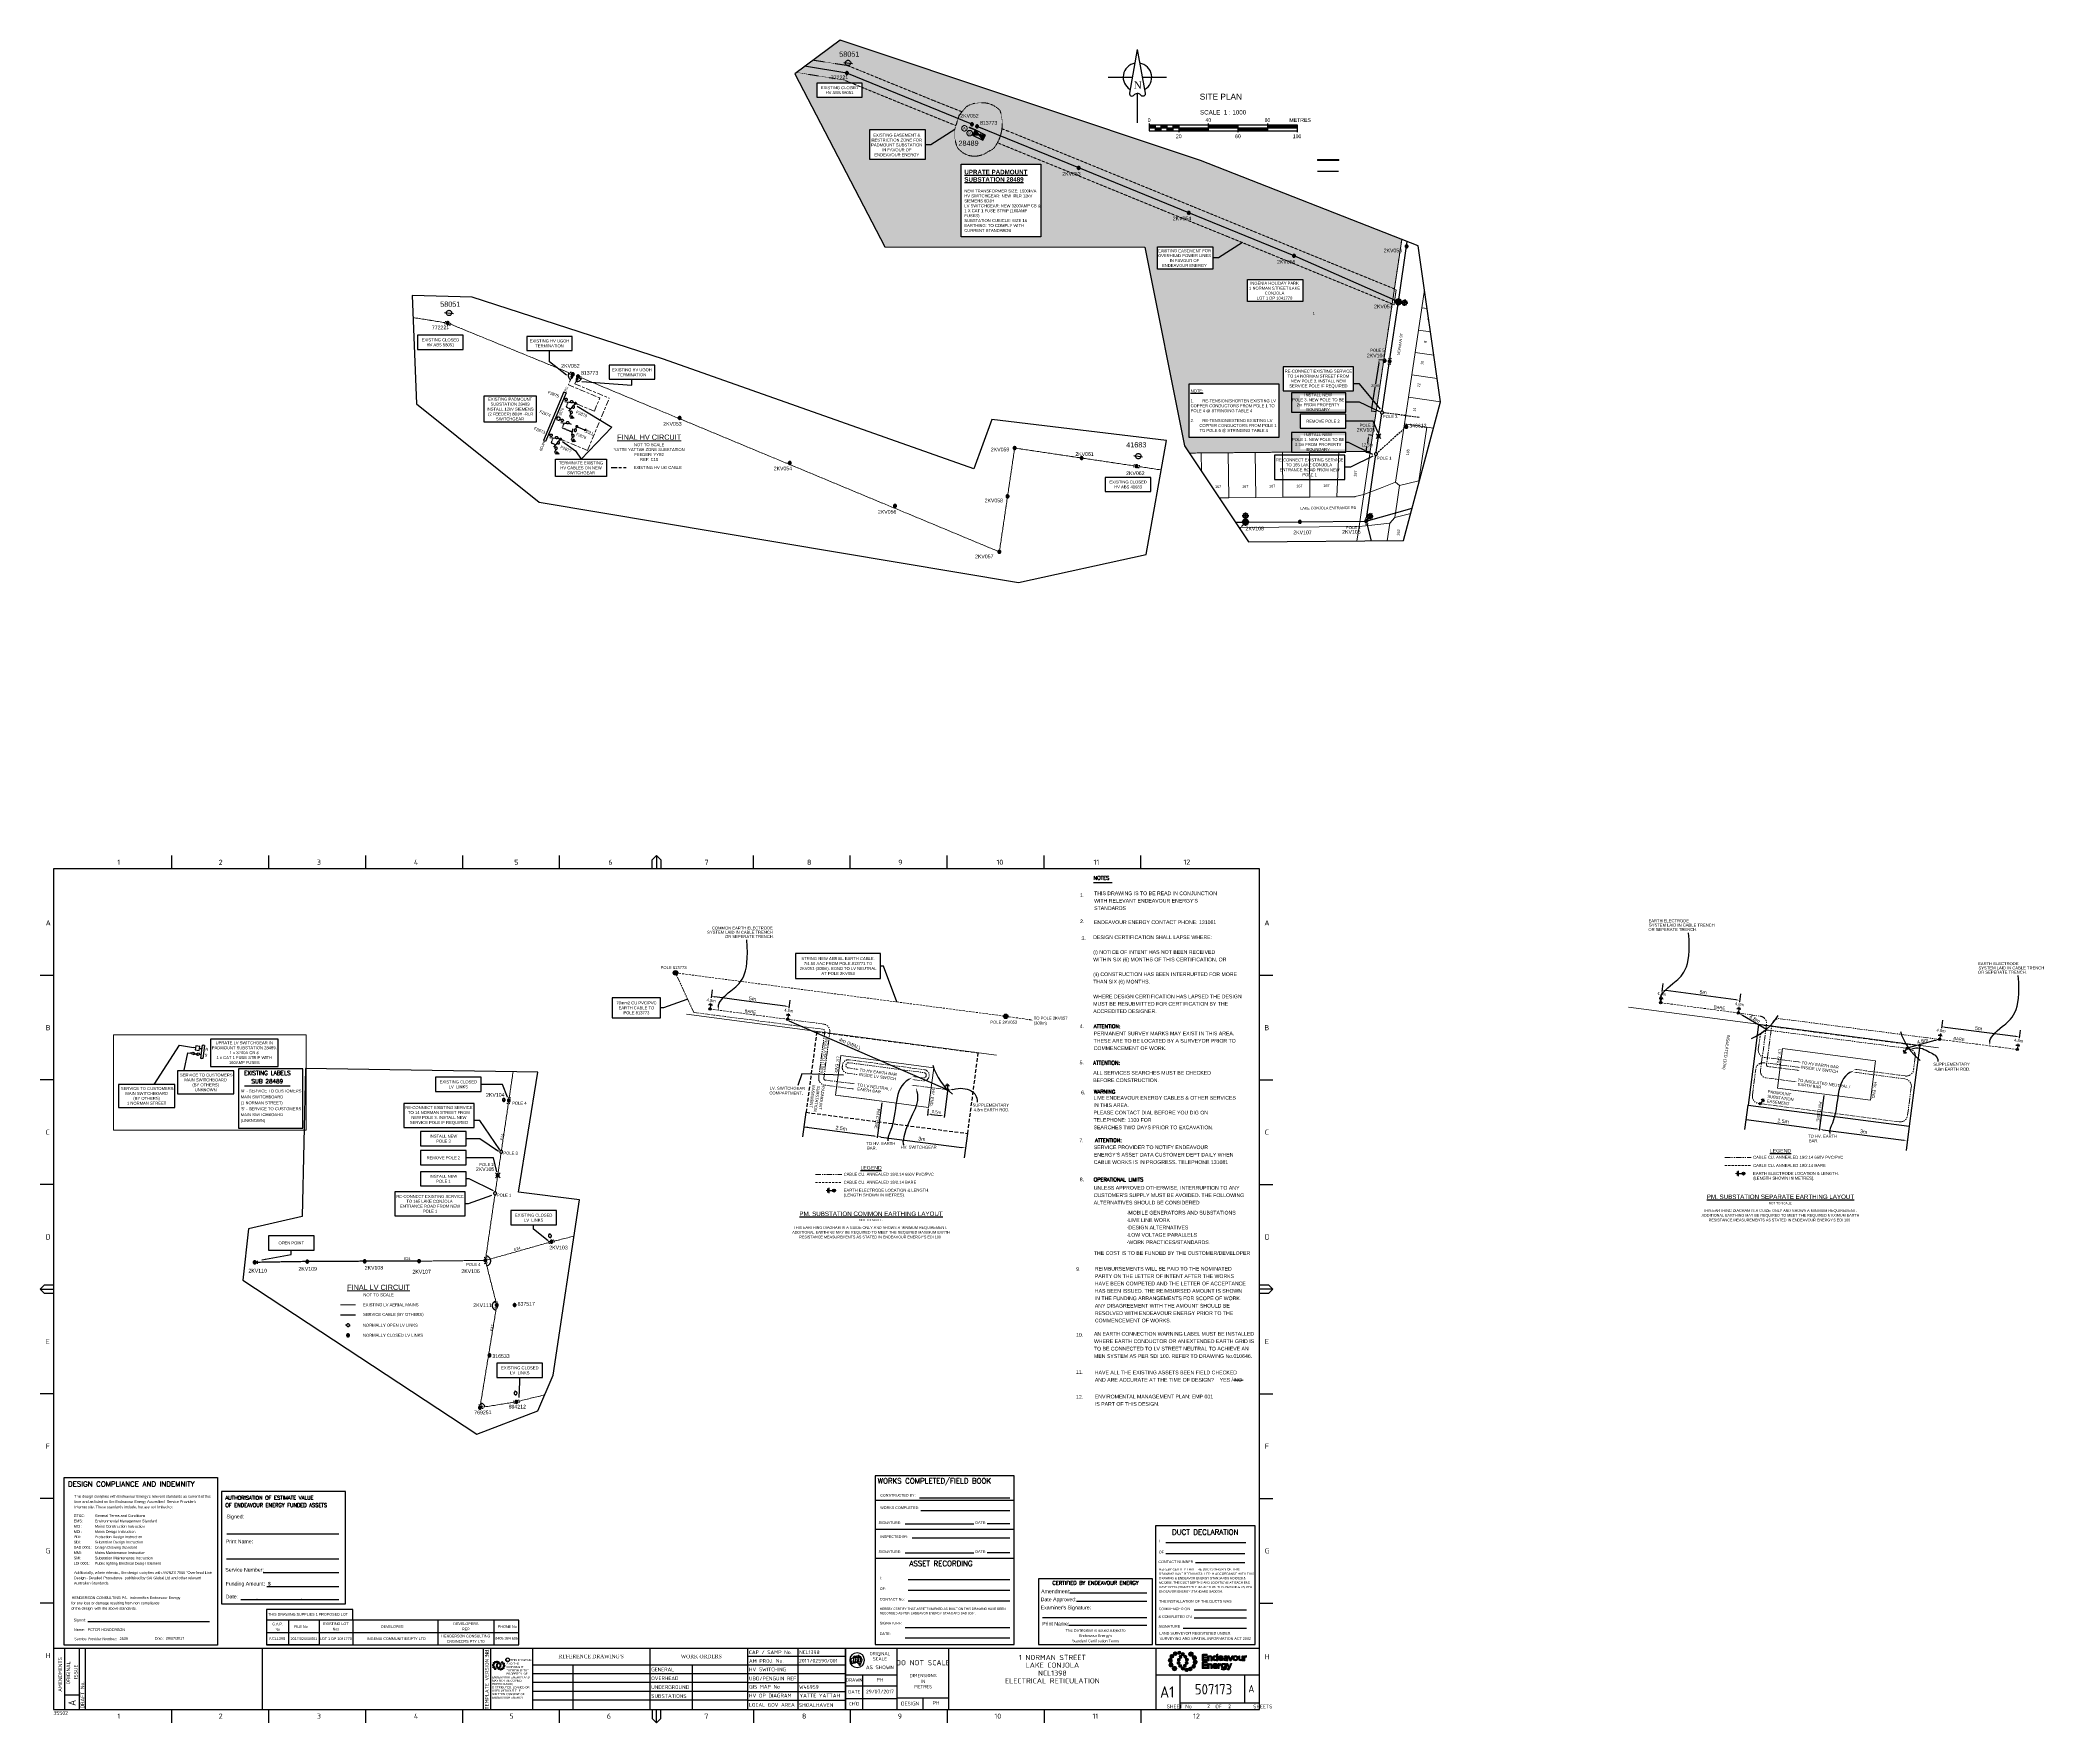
# Paper-space layout 'Sheet 2' of a CAD drawing. Header units: metres. Extents: x -21 to 1334, y -3 to 1135.
# The model-space entities are those that its viewports show. They can reach past a viewport. Long polylines and large blocks are cut down to what shows.
import ezdxf
from ezdxf.enums import TextEntityAlignment as Align

# ---------------------------------------------------------------- set-up
doc = ezdxf.new("R2010")
doc.units = ezdxf.units.M
for name, pattern in [('A', [0]), ('Cable Exist OH', [1, 1, 0]), ('Cable Exist UG', [8.2, 4, -1.2, 1.8, -1.2]), ('CENTERX2', [4, 2.5, -0.5, 0.5, -0.5]), ('DASHED', [0.75, 0.5, -0.25]), ('HIDDEN', [0.375, 0.25, -0.125]), ('HIDDEN2', [0.1875, 0.125, -0.0625]), ('PHANTOM2', [1.25, 0.625, -0.125, 0.125, -0.125, 0.125, -0.125])]:
    doc.linetypes.add(name, pattern=pattern)
doc.layers.get('0').update_dxf_attribs({"color": 6})
for name, color, linetype in [('_User Miscellaneous1', 7, 'Continuous'), ('_User_HV_Exist', 7, 'Continuous'), ('Duct_SP_NEW', 2, 'Continuous'), ('Equip_HV_EXT', 7, 'Continuous'), ('Equip_HV_NEW', 2, 'Continuous'), ('Equip_LV_EXT', 7, 'Continuous'), ('Equip_LV_NEW', 2, 'Continuous'), ('Equip_SP_HV_EXT', 7, 'Continuous'), ('Equip_SP_LV_EXT', 7, 'Continuous'), ('Equip_SP_SL_EXT', 7, 'Continuous'), ('Mains_HV_EXT', 7, 'Continuous'), ('Mains_HV_NEW', 2, 'Continuous'), ('Mains_LV_EXT', 7, 'Continuous'), ('Mains_LV_NEW', 2, 'Continuous'), ('Mains_LV_NEW_R6', 2, 'Continuous'), ('Mains_LV_NEW_T84', 2, 'Continuous'), ('Notes', 7, 'Continuous'), ('Notes_HV_MISC', 7, 'Continuous'), ('Notes_LV_MISC', 7, 'Continuous'), ('Notes_SP_MISC', 7, 'Continuous'), ('OH_Details_SP_MISC', 7, 'Continuous'), ('Sub_LV_NEW', 2, 'Continuous'), ('Sub_SP_EXT', 7, 'Continuous'), ('Sub_SP_TR_HV_LV_EXT', 7, 'Continuous'), ('SupportsOH_SP_TR_HV_LV_SL_EXT', 7, 'Continuous'), ('SupportsUG_SP_LV_EXT', 7, 'Continuous'), ('SupportsUG_SP_LV_NEW', 2, 'Continuous'), ('Trench_SP_EXT', 7, 'Continuous'), ('UG_Details_SP_MISC', 7, 'Continuous')]:
    doc.layers.add(name, color=color, linetype=linetype)
for name, color, linetype, lineweight in [('Cadastre Land Parcels_SP_EXT', 9, 'Continuous', 5), ('Cadastre Other Property_SP_EXT', 9, 'HIDDEN', 5), ('Cadastre Roads_SP_EXT', 9, 'Continuous', 5)]:
    doc.layers.add(name, color=color, linetype=linetype, lineweight=lineweight)
doc.layers.add('Viewports', color=6, linetype='Continuous', plot=False)
doc.layers.get('0').freeze()
doc.styles.add('ARIAL', font='arial.ttf', dxfattribs={"height": 2})
doc.styles.add('Elec', font='romand__.ttf')
doc.styles.add('HVSW_LABEL', font='arial.ttf')
doc.styles.add('iecARIAL', font='arial.ttf', dxfattribs={"height": 2})
doc.styles.add('iecISOCP', font='isocp.shx')
doc.styles.add('iecNAME', font='times.ttf')
doc.styles.add('iecTimesNewRoman', font='times.ttf')
doc.styles.add('IESYMBOL1', font='isocp.shx')
doc.styles.add('POLE_LABEL', font='arial.ttf')
doc.styles.get("Standard").update_dxf_attribs({"font": 'arial.ttf'})
doc.styles.add('SWG_LABEL', font='arial.ttf')
doc.styles.add('SWITCH_LABEL', font='arial.ttf', dxfattribs={"height": 2.5})
doc.linetypes.add('Cable 4', pattern='A,5.25,-0.1,["o",Standard,S=2,R=0,X=1.2,Y=-0.7],-4', length=9.35)
doc.linetypes.add('IE Trench HV', pattern='A,7,-0.2,["/",Standard,S=3,R=0,X=0.6,Y=-1.4],-2.5', length=9.7)
doc.dimstyles.get("Standard").update_dxf_attribs({"dimtxt": 0.18, "dimasz": 0.18, "dimexe": 0.18, "dimexo": 0.0625, "dimgap": 0.09, "dimtad": 0, "dimtih": 1, "dimtoh": 1, "dimdec": 4, "dimzin": 0, "dimdsep": 46, "dimtxsty": 'Standard', "dimcen": 0.09, "dimadec": 0, "dimazin": 0, "dimtfac": 1, "dimtdec": 4, "dimtofl": 0, "dimtmove": 0, "dimatfit": 3, "dimfxl": 1, "dimtolj": 1, "dimtzin": 0, "dimarcsym": 0})

# ---------------------------------------------------------------- blocks, each defined once
blk = doc.blocks.new('EE_LOGO_SMALL')
at = {"layer": 'Notes'}
h = blk.add_hatch(color=256, dxfattribs=at)
edge = h.paths.add_edge_path()
edge.add_spline(control_points=[(-8.4, 2), (-9.2, 2), (-9.8, 1.4), (-9.8, 0.7), (-9.9, -0.1), (-9.3, -0.7), (-8.6, -0.8), (-7.8, -0.8), (-7.2, -0.2), (-7.1, 0.5), (-7.1, 1.3), (-7.7, 1.9), (-8.4, 2)], knot_values=[0, 0, 0, 0, 1, 1, 1, 2, 2, 2, 3, 3, 3, 4, 4, 4, 4], degree=3, periodic=0)
h = blk.add_hatch(color=256, dxfattribs=at)
edge = h.paths.add_edge_path()
edge.add_spline(control_points=[(-6.8, 4.5), (-7.4, 4.8), (-8.2, 4.6), (-8.6, 4), (-8.9, 3.4), (-8.7, 2.6), (-8.1, 2.2), (-7.5, 1.9), (-6.7, 2.1), (-6.3, 2.7), (-6, 3.3), (-6.2, 4.1), (-6.8, 4.5)], knot_values=[0, 0, 0, 0, 1, 1, 1, 2, 2, 2, 3, 3, 3, 4, 4, 4, 4], degree=3, periodic=0)
h = blk.add_hatch(color=256, dxfattribs=at)
edge = h.paths.add_edge_path()
edge.add_spline(control_points=[(-4.2, 5.9), (-4.6, 6.5), (-5.3, 6.6), (-5.9, 6.3), (-6.4, 5.9), (-6.6, 5.1), (-6.2, 4.6), (-5.9, 4), (-5.1, 3.8), (-4.6, 4.2), (-4, 4.6), (-3.8, 5.3), (-4.2, 5.9)], knot_values=[0, 0, 0, 0, 1, 1, 1, 2, 2, 2, 3, 3, 3, 4, 4, 4, 4], degree=3, periodic=0)
h = blk.add_hatch(color=256, dxfattribs=at)
edge = h.paths.add_edge_path()
edge.add_spline(control_points=[(-1.3, 5.9), (-1.4, 6.5), (-2, 7), (-2.6, 6.9), (-3.3, 6.9), (-3.7, 6.3), (-3.7, 5.6), (-3.6, 5), (-3, 4.5), (-2.4, 4.6), (-1.7, 4.7), (-1.3, 5.2), (-1.3, 5.9)], knot_values=[0, 0, 0, 0, 1, 1, 1, 2, 2, 2, 3, 3, 3, 4, 4, 4, 4], degree=3, periodic=0)
h = blk.add_hatch(color=256, dxfattribs=at)
edge = h.paths.add_edge_path()
edge.add_spline(control_points=[(-2.5, 2.1), (-3, 2.2), (-3.5, 1.9), (-3.6, 1.3), (-3.7, 0.8), (-3.4, 0.3), (-2.9, 0.2), (-2.4, 0.1), (-1.9, 0.4), (-1.8, 0.9), (-1.7, 1.5), (-2, 2), (-2.5, 2.1)], knot_values=[0, 0, 0, 0, 1, 1, 1, 2, 2, 2, 3, 3, 3, 4, 4, 4, 4], degree=3, periodic=0)
h = blk.add_hatch(color=256, dxfattribs=at)
edge = h.paths.add_edge_path()
edge.add_spline(control_points=[(1, 4.9), (1, 4.3), (0.5, 3.8), (-0.1, 3.8), (-0.7, 3.8), (-1.2, 4.3), (-1.2, 4.9), (-1.2, 5.5), (-0.7, 6), (-0.1, 6), (0.5, 6), (1, 5.5), (1, 4.9)], knot_values=[0, 0, 0, 0, 1, 1, 1, 2, 2, 2, 3, 3, 3, 4, 4, 4, 4], degree=3, periodic=0)
edge = h.paths.add_edge_path()
edge.add_spline(control_points=[(-1.4, 4), (-1.9, 4.1), (-2.4, 3.8), (-2.5, 3.3), (-2.6, 2.7), (-2.3, 2.2), (-1.8, 2.1), (-1.3, 2), (-0.7, 2.3), (-0.6, 2.9), (-0.5, 3.4), (-0.9, 3.9), (-1.4, 4)], knot_values=[0, 0, 0, 0, 1, 1, 1, 2, 2, 2, 3, 3, 3, 4, 4, 4, 4], degree=3, periodic=0)
h = blk.add_hatch(color=256, dxfattribs=at)
edge = h.paths.add_edge_path()
edge.add_spline(control_points=[(2.3, 2.4), (2.8, 2.8), (2.8, 3.4), (2.4, 3.9), (2, 4.3), (1.4, 4.3), (0.9, 3.9), (0.5, 3.6), (0.5, 2.9), (0.9, 2.5), (1.2, 2), (1.9, 2), (2.3, 2.4)], knot_values=[0, 0, 0, 0, 1, 1, 1, 2, 2, 2, 3, 3, 3, 4, 4, 4, 4], degree=3, periodic=0)
edge = h.paths.add_edge_path()
edge.add_spline(control_points=[(1, 4.9), (1, 4.3), (0.5, 3.8), (-0.1, 3.8), (-0.7, 3.8), (-1.2, 4.3), (-1.2, 4.9), (-1.2, 5.5), (-0.7, 6), (-0.1, 6), (0.5, 6), (1, 5.5), (1, 4.9)], knot_values=[0, 0, 0, 0, 1, 1, 1, 2, 2, 2, 3, 3, 3, 4, 4, 4, 4], degree=3, periodic=0)
h = blk.add_hatch(color=256, dxfattribs=at)
edge = h.paths.add_edge_path()
edge.add_spline(control_points=[(1, 4.9), (1, 4.3), (0.5, 3.8), (-0.1, 3.8), (-0.7, 3.8), (-1.2, 4.3), (-1.2, 4.9), (-1.2, 5.5), (-0.7, 6), (-0.1, 6), (0.5, 6), (1, 5.5), (1, 4.9)], knot_values=[0, 0, 0, 0, 1, 1, 1, 2, 2, 2, 3, 3, 3, 4, 4, 4, 4], degree=3, periodic=0)
edge = h.paths.add_edge_path(flags=16)
edge.add_spline(control_points=[(1, 4.9), (1, 4.3), (0.5, 3.8), (-0.1, 3.8), (-0.7, 3.8), (-1.2, 4.3), (-1.2, 4.9), (-1.2, 5.5), (-0.7, 6), (-0.1, 6), (0.5, 6), (1, 5.5), (1, 4.9)], knot_values=[0, 0, 0, 0, 1, 1, 1, 2, 2, 2, 3, 3, 3, 4, 4, 4, 4], degree=3, periodic=0)
h = blk.add_hatch(color=256, dxfattribs=at)
edge = h.paths.add_edge_path()
edge.add_spline(control_points=[(3, 0.2), (3.5, 0.3), (3.8, 0.9), (3.7, 1.4), (3.6, 1.9), (3, 2.3), (2.5, 2.1), (1.9, 2), (1.6, 1.4), (1.8, 0.9), (1.9, 0.4), (2.5, 0.1), (3, 0.2)], knot_values=[0, 0, 0, 0, 1, 1, 1, 2, 2, 2, 3, 3, 3, 4, 4, 4, 4], degree=3, periodic=0)
h = blk.add_hatch(color=256, dxfattribs=at)
edge = h.paths.add_edge_path()
edge.add_spline(control_points=[(7, 4.9), (7, 4), (6.3, 3.4), (5.5, 3.4), (4.6, 3.4), (4, 4), (4, 4.9), (4, 5.7), (4.6, 6.4), (5.5, 6.4), (6.3, 6.4), (7, 5.7), (7, 4.9)], knot_values=[0, 0, 0, 0, 1, 1, 1, 2, 2, 2, 3, 3, 3, 4, 4, 4, 4], degree=3, periodic=0)
h = blk.add_hatch(color=256, dxfattribs=at)
edge = h.paths.add_edge_path()
edge.add_spline(control_points=[(8.4, 1.1), (9.1, 1.5), (9.4, 2.3), (9.1, 3), (8.8, 3.7), (7.9, 4.1), (7.2, 3.8), (6.5, 3.4), (6.2, 2.6), (6.5, 1.9), (6.8, 1.2), (7.7, 0.8), (8.4, 1.1)], knot_values=[0, 0, 0, 0, 1, 1, 1, 2, 2, 2, 3, 3, 3, 4, 4, 4, 4], degree=3, periodic=0)
h = blk.add_hatch(color=256, dxfattribs=at)
edge = h.paths.add_edge_path()
edge.add_spline(control_points=[(8.3, -1.9), (9, -1.9), (9.7, -1.4), (9.7, -0.6), (9.7, 0.1), (9.2, 0.8), (8.4, 0.8), (7.7, 0.8), (7, 0.3), (7, -0.5), (6.9, -1.2), (7.5, -1.9), (8.3, -1.9)], knot_values=[0, 0, 0, 0, 1, 1, 1, 2, 2, 2, 3, 3, 3, 4, 4, 4, 4], degree=3, periodic=0)
h = blk.add_hatch(color=256, dxfattribs=at)
edge = h.paths.add_edge_path()
edge.add_spline(control_points=[(-8.5, -1.1), (-9.2, -1.4), (-9.6, -2.3), (-9.3, -3), (-8.9, -3.7), (-8.1, -4), (-7.4, -3.7), (-6.7, -3.4), (-6.3, -2.5), (-6.6, -1.8), (-7, -1.1), (-7.8, -0.8), (-8.5, -1.1)], knot_values=[0, 0, 0, 0, 1, 1, 1, 2, 2, 2, 3, 3, 3, 4, 4, 4, 4], degree=3, periodic=0)
h = blk.add_hatch(color=256, dxfattribs=at)
edge = h.paths.add_edge_path()
edge.add_spline(control_points=[(-7.1, -4.8), (-7.1, -4), (-6.5, -3.3), (-5.6, -3.3), (-4.8, -3.3), (-4.1, -4), (-4.1, -4.8), (-4.1, -5.7), (-4.8, -6.3), (-5.6, -6.3), (-6.5, -6.3), (-7.1, -5.7), (-7.1, -4.8)], knot_values=[0, 0, 0, 0, 1, 1, 1, 2, 2, 2, 3, 3, 3, 4, 4, 4, 4], degree=3, periodic=0)
h = blk.add_hatch(color=256, dxfattribs=at)
edge = h.paths.add_edge_path()
edge.add_spline(control_points=[(-3.1, -0.2), (-3.7, -0.3), (-4, -0.8), (-3.8, -1.4), (-3.7, -1.9), (-3.2, -2.2), (-2.6, -2.1), (-2.1, -1.9), (-1.8, -1.4), (-1.9, -0.9), (-2.1, -0.3), (-2.6, 0), (-3.1, -0.2)], knot_values=[0, 0, 0, 0, 1, 1, 1, 2, 2, 2, 3, 3, 3, 4, 4, 4, 4], degree=3, periodic=0)
h = blk.add_hatch(color=256, dxfattribs=at)
edge = h.paths.add_edge_path()
edge.add_spline(control_points=[(-2.5, -2.3), (-2.9, -2.7), (-3, -3.4), (-2.6, -3.8), (-2.2, -4.2), (-1.5, -4.3), (-1.1, -3.9), (-0.7, -3.5), (-0.6, -2.8), (-1, -2.4), (-1.4, -2), (-2, -1.9), (-2.5, -2.3)], knot_values=[0, 0, 0, 0, 1, 1, 1, 2, 2, 2, 3, 3, 3, 4, 4, 4, 4], degree=3, periodic=0)
h = blk.add_hatch(color=256, dxfattribs=at)
edge = h.paths.add_edge_path()
edge.add_spline(control_points=[(-1.2, -4.8), (-1.2, -4.2), (-0.7, -3.7), (-0.1, -3.7), (0.5, -3.7), (1, -4.2), (1, -4.8), (1, -5.4), (0.5, -5.9), (-0.1, -5.9), (-0.7, -5.9), (-1.2, -5.4), (-1.2, -4.8)], knot_values=[0, 0, 0, 0, 1, 1, 1, 2, 2, 2, 3, 3, 3, 4, 4, 4, 4], degree=3, periodic=0)
h = blk.add_hatch(color=256, dxfattribs=at)
edge = h.paths.add_edge_path()
edge.add_spline(control_points=[(1.2, -3.9), (1.7, -4.1), (2.2, -3.7), (2.3, -3.2), (2.5, -2.7), (2.1, -2.2), (1.6, -2.1), (1.1, -2), (0.6, -2.3), (0.5, -2.8), (0.4, -3.3), (0.7, -3.8), (1.2, -3.9)], knot_values=[0, 0, 0, 0, 1, 1, 1, 2, 2, 2, 3, 3, 3, 4, 4, 4, 4], degree=3, periodic=0)
h = blk.add_hatch(color=256, dxfattribs=at)
edge = h.paths.add_edge_path()
edge.add_spline(control_points=[(1.2, -5.8), (1.3, -6.5), (1.8, -6.9), (2.5, -6.9), (3.1, -6.8), (3.6, -6.2), (3.5, -5.6), (3.4, -5), (2.9, -4.5), (2.2, -4.6), (1.6, -4.6), (1.1, -5.2), (1.2, -5.8)], knot_values=[0, 0, 0, 0, 1, 1, 1, 2, 2, 2, 3, 3, 3, 4, 4, 4, 4], degree=3, periodic=0)
h = blk.add_hatch(color=256, dxfattribs=at)
edge = h.paths.add_edge_path()
edge.add_spline(control_points=[(2.4, -2), (2.9, -2.1), (3.4, -1.8), (3.5, -1.3), (3.6, -0.8), (3.3, -0.3), (2.8, -0.2), (2.2, -0.1), (1.7, -0.4), (1.6, -0.9), (1.5, -1.4), (1.8, -1.9), (2.4, -2)], knot_values=[0, 0, 0, 0, 1, 1, 1, 2, 2, 2, 3, 3, 3, 4, 4, 4, 4], degree=3, periodic=0)
h = blk.add_hatch(color=256, dxfattribs=at)
edge = h.paths.add_edge_path()
edge.add_spline(control_points=[(4, -5.8), (4.4, -6.4), (5.2, -6.6), (5.7, -6.2), (6.3, -5.8), (6.5, -5.1), (6.1, -4.5), (5.7, -4), (5, -3.8), (4.4, -4.2), (3.8, -4.5), (3.7, -5.3), (4, -5.8)], knot_values=[0, 0, 0, 0, 1, 1, 1, 2, 2, 2, 3, 3, 3, 4, 4, 4, 4], degree=3, periodic=0)
h = blk.add_hatch(color=256, dxfattribs=at)
edge = h.paths.add_edge_path()
edge.add_spline(control_points=[(6.7, -4.4), (7.3, -4.8), (8.1, -4.6), (8.4, -4), (8.8, -3.3), (8.6, -2.6), (8, -2.2), (7.3, -1.8), (6.6, -2.1), (6.2, -2.7), (5.8, -3.3), (6, -4.1), (6.7, -4.4)], knot_values=[0, 0, 0, 0, 1, 1, 1, 2, 2, 2, 3, 3, 3, 4, 4, 4, 4], degree=3, periodic=0)
at = {"layer": 'Notes', "lineweight": 0}
for points in [[(1.8, 2.1), (1.8, 2.1)], [(-2, -2.1), (-2, -2.1)]]:
    blk.add_lwpolyline(points, dxfattribs=at)
for points in [[(-8.4, 2), (-9.2, 2), (-9.8, 1.4), (-9.8, 0.7), (-9.9, -0.1), (-9.3, -0.7), (-8.6, -0.8), (-7.8, -0.8), (-7.2, -0.2), (-7.1, 0.5), (-7.1, 1.3), (-7.7, 1.9), (-8.4, 2)], [(-6.8, 4.5), (-7.4, 4.8), (-8.2, 4.6), (-8.6, 4), (-8.9, 3.4), (-8.7, 2.6), (-8.1, 2.2), (-7.5, 1.9), (-6.7, 2.1), (-6.3, 2.7), (-6, 3.3), (-6.2, 4.1), (-6.8, 4.5)], [(-4.2, 5.9), (-4.6, 6.5), (-5.3, 6.6), (-5.9, 6.3), (-6.4, 5.9), (-6.6, 5.1), (-6.2, 4.6), (-5.9, 4), (-5.1, 3.8), (-4.6, 4.2), (-4, 4.6), (-3.8, 5.3), (-4.2, 5.9)], [(-1.3, 5.9), (-1.4, 6.5), (-2, 7), (-2.6, 6.9), (-3.3, 6.9), (-3.7, 6.3), (-3.7, 5.6), (-3.6, 5), (-3, 4.5), (-2.4, 4.6), (-1.7, 4.7), (-1.3, 5.2), (-1.3, 5.9)], [(-2.5, 2.1), (-3, 2.2), (-3.5, 1.9), (-3.6, 1.3), (-3.7, 0.8), (-3.4, 0.3), (-2.9, 0.2), (-2.4, 0.1), (-1.9, 0.4), (-1.8, 0.9), (-1.7, 1.5), (-2, 2), (-2.5, 2.1)], [(-1.4, 4), (-1.9, 4.1), (-2.4, 3.8), (-2.5, 3.3), (-2.6, 2.7), (-2.3, 2.2), (-1.8, 2.1), (-1.3, 2), (-0.7, 2.3), (-0.6, 2.9), (-0.5, 3.4), (-0.9, 3.9), (-1.4, 4)], [(1, 4.9), (1, 4.3), (0.5, 3.8), (-0.1, 3.8), (-0.7, 3.8), (-1.2, 4.3), (-1.2, 4.9), (-1.2, 5.5), (-0.7, 6), (-0.1, 6), (0.5, 6), (1, 5.5), (1, 4.9)], [(1, 4.9), (1, 4.3), (0.5, 3.8), (-0.1, 3.8), (-0.7, 3.8), (-1.2, 4.3), (-1.2, 4.9), (-1.2, 5.5), (-0.7, 6), (-0.1, 6), (0.5, 6), (1, 5.5), (1, 4.9)], [(2.3, 2.4), (2.8, 2.8), (2.8, 3.4), (2.4, 3.9), (2, 4.3), (1.4, 4.3), (0.9, 3.9), (0.5, 3.6), (0.5, 2.9), (0.9, 2.5), (1.2, 2), (1.9, 2), (2.3, 2.4)], [(3, 0.2), (3.5, 0.3), (3.8, 0.9), (3.7, 1.4), (3.6, 1.9), (3, 2.3), (2.5, 2.1), (1.9, 2), (1.6, 1.4), (1.8, 0.9), (1.9, 0.4), (2.5, 0.1), (3, 0.2)], [(7, 4.9), (7, 4), (6.3, 3.4), (5.5, 3.4), (4.6, 3.4), (4, 4), (4, 4.9), (4, 5.7), (4.6, 6.4), (5.5, 6.4), (6.3, 6.4), (7, 5.7), (7, 4.9)], [(8.4, 1.1), (9.1, 1.5), (9.4, 2.3), (9.1, 3), (8.8, 3.7), (7.9, 4.1), (7.2, 3.8), (6.5, 3.4), (6.2, 2.6), (6.5, 1.9), (6.8, 1.2), (7.7, 0.8), (8.4, 1.1)], [(8.3, -1.9), (9, -1.9), (9.7, -1.4), (9.7, -0.6), (9.7, 0.1), (9.2, 0.8), (8.4, 0.8), (7.7, 0.8), (7, 0.3), (7, -0.5), (6.9, -1.2), (7.5, -1.9), (8.3, -1.9)], [(-8.5, -1.1), (-9.2, -1.4), (-9.6, -2.3), (-9.3, -3), (-8.9, -3.7), (-8.1, -4), (-7.4, -3.7), (-6.7, -3.4), (-6.3, -2.5), (-6.6, -1.8), (-7, -1.1), (-7.8, -0.8), (-8.5, -1.1)], [(-7.1, -4.8), (-7.1, -4), (-6.5, -3.3), (-5.6, -3.3), (-4.8, -3.3), (-4.1, -4), (-4.1, -4.8), (-4.1, -5.7), (-4.8, -6.3), (-5.6, -6.3), (-6.5, -6.3), (-7.1, -5.7), (-7.1, -4.8)], [(-3.1, -0.2), (-3.7, -0.3), (-4, -0.8), (-3.8, -1.4), (-3.7, -1.9), (-3.2, -2.2), (-2.6, -2.1), (-2.1, -1.9), (-1.8, -1.4), (-1.9, -0.9), (-2.1, -0.3), (-2.6, 0), (-3.1, -0.2)], [(-2.5, -2.3), (-2.9, -2.7), (-3, -3.4), (-2.6, -3.8), (-2.2, -4.2), (-1.5, -4.3), (-1.1, -3.9), (-0.7, -3.5), (-0.6, -2.8), (-1, -2.4), (-1.4, -2), (-2, -1.9), (-2.5, -2.3)], [(-1.2, -4.8), (-1.2, -4.2), (-0.7, -3.7), (-0.1, -3.7), (0.5, -3.7), (1, -4.2), (1, -4.8), (1, -5.4), (0.5, -5.9), (-0.1, -5.9), (-0.7, -5.9), (-1.2, -5.4), (-1.2, -4.8)], [(1.2, -3.9), (1.7, -4.1), (2.2, -3.7), (2.3, -3.2), (2.5, -2.7), (2.1, -2.2), (1.6, -2.1), (1.1, -2), (0.6, -2.3), (0.5, -2.8), (0.4, -3.3), (0.7, -3.8), (1.2, -3.9)], [(1.2, -5.8), (1.3, -6.5), (1.8, -6.9), (2.5, -6.9), (3.1, -6.8), (3.6, -6.2), (3.5, -5.6), (3.4, -5), (2.9, -4.5), (2.2, -4.6), (1.6, -4.6), (1.1, -5.2), (1.2, -5.8)], [(2.4, -2), (2.9, -2.1), (3.4, -1.8), (3.5, -1.3), (3.6, -0.8), (3.3, -0.3), (2.8, -0.2), (2.2, -0.1), (1.7, -0.4), (1.6, -0.9), (1.5, -1.4), (1.8, -1.9), (2.4, -2)], [(4, -5.8), (4.4, -6.4), (5.2, -6.6), (5.7, -6.2), (6.3, -5.8), (6.5, -5.1), (6.1, -4.5), (5.7, -4), (5, -3.8), (4.4, -4.2), (3.8, -4.5), (3.7, -5.3), (4, -5.8)], [(6.7, -4.4), (7.3, -4.8), (8.1, -4.6), (8.4, -4), (8.8, -3.3), (8.6, -2.6), (8, -2.2), (7.3, -1.8), (6.6, -2.1), (6.2, -2.7), (5.8, -3.3), (6, -4.1), (6.7, -4.4)]]:
    blk.add_open_spline(points, degree=3, knots=[0, 0, 0, 0, 1, 1, 1, 2, 2, 2, 3, 3, 3, 4, 4, 4, 4], dxfattribs=at)
blk = doc.blocks.new('EE_COPYRIGHT_A1')
at = {"layer": 'Notes'}
blk.add_circle((9.5, -0.8), 1.15, dxfattribs=at)
at = {"xscale": 0.4, "yscale": 0.4, "zscale": 0.4}
blk.add_blockref('EE_LOGO_SMALL', (4, -4.3), dxfattribs=at)
at = {"layer": 'Notes', "insert": (0, 0), "char_height": 1.25, "width": 24.121, "attachment_point": 1, "style": 'ARIAL'}
blk.add_mtext('\\pt8.75;               ^I{\\H1.2x;C } THIS DRAWING\\P\\pi-8.75,l8.75,t8.75,20;       ^IAND THE ^I\\P\\pi0,t8.75;COPYRIGHT\\P\\pi-8.75,t1.25,8.75;^I^ITHEREIN IS THE PROPERTY  OF \\P\\pi0,l0,t1.25;ENDEAVOUR ENERGY AND MAY NOT BE COPIED, REPRODUCED, DISTRIBUTED, LOANED OR USED WITHOUT THE WRITTEN CONSENT OF ENDEAVOUR ENERGY', dxfattribs=at)
blk = doc.blocks.new('EE_LOGO')
h = blk.add_hatch(color=7)
edge = h.paths.add_edge_path()
edge.add_spline(control_points=[(-25.3, 1.9), (-26.1, 2), (-26.7, 1.4), (-26.8, 0.7), (-26.8, -0.1), (-26.2, -0.7), (-25.5, -0.8), (-24.7, -0.8), (-24.1, -0.2), (-24.1, 0.5), (-24, 1.3), (-24.6, 1.9), (-25.3, 1.9)], knot_values=[0, 0, 0, 0, 1, 1, 1, 2, 2, 2, 3, 3, 3, 4, 4, 4, 4], degree=3, periodic=0)
h = blk.add_hatch(color=7)
edge = h.paths.add_edge_path()
edge.add_spline(control_points=[(-23.7, 4.5), (-24.3, 4.8), (-25.1, 4.6), (-25.5, 4), (-25.8, 3.4), (-25.6, 2.6), (-25, 2.2), (-24.4, 1.9), (-23.6, 2.1), (-23.3, 2.7), (-22.9, 3.3), (-23.1, 4.1), (-23.7, 4.5)], knot_values=[0, 0, 0, 0, 1, 1, 1, 2, 2, 2, 3, 3, 3, 4, 4, 4, 4], degree=3, periodic=0)
h = blk.add_hatch(color=7)
edge = h.paths.add_edge_path()
edge.add_spline(control_points=[(-21.1, 5.9), (-21.5, 6.4), (-22.2, 6.6), (-22.8, 6.2), (-23.4, 5.9), (-23.5, 5.1), (-23.2, 4.5), (-22.8, 4), (-22.1, 3.8), (-21.5, 4.2), (-20.9, 4.5), (-20.7, 5.3), (-21.1, 5.9)], knot_values=[0, 0, 0, 0, 1, 1, 1, 2, 2, 2, 3, 3, 3, 4, 4, 4, 4], degree=3, periodic=0)
h = blk.add_hatch(color=7)
edge = h.paths.add_edge_path()
edge.add_spline(control_points=[(-19.4, 2.1), (-19.9, 2.2), (-20.4, 1.8), (-20.6, 1.3), (-20.7, 0.8), (-20.3, 0.3), (-19.8, 0.2), (-19.3, 0.1), (-18.8, 0.4), (-18.7, 0.9), (-18.6, 1.4), (-18.9, 1.9), (-19.4, 2.1)], knot_values=[0, 0, 0, 0, 1, 1, 1, 2, 2, 2, 3, 3, 3, 4, 4, 4, 4], degree=3, periodic=0)
h = blk.add_hatch(color=7)
edge = h.paths.add_edge_path()
edge.add_spline(control_points=[(-18.3, 5.9), (-18.3, 6.5), (-18.9, 7), (-19.5, 6.9), (-20.2, 6.8), (-20.6, 6.3), (-20.6, 5.6), (-20.5, 5), (-20, 4.5), (-19.3, 4.6), (-18.7, 4.7), (-18.2, 5.2), (-18.3, 5.9)], knot_values=[0, 0, 0, 0, 1, 1, 1, 2, 2, 2, 3, 3, 3, 4, 4, 4, 4], degree=3, periodic=0)
h = blk.add_hatch(color=7)
edge = h.paths.add_edge_path()
edge.add_spline(control_points=[(-15.9, 4.9), (-15.9, 4.3), (-16.4, 3.8), (-17, 3.8), (-17.6, 3.8), (-18.1, 4.3), (-18.1, 4.9), (-18.1, 5.5), (-17.6, 5.9), (-17, 5.9), (-16.4, 5.9), (-15.9, 5.5), (-15.9, 4.9)], knot_values=[0, 0, 0, 0, 1, 1, 1, 2, 2, 2, 3, 3, 3, 4, 4, 4, 4], degree=3, periodic=0)
edge = h.paths.add_edge_path()
edge.add_spline(control_points=[(-18.3, 4), (-18.8, 4.1), (-19.3, 3.8), (-19.4, 3.2), (-19.5, 2.7), (-19.2, 2.2), (-18.7, 2.1), (-18.2, 2), (-17.7, 2.3), (-17.6, 2.8), (-17.5, 3.4), (-17.8, 3.9), (-18.3, 4)], knot_values=[0, 0, 0, 0, 1, 1, 1, 2, 2, 2, 3, 3, 3, 4, 4, 4, 4], degree=3, periodic=0)
h = blk.add_hatch(color=7)
edge = h.paths.add_edge_path()
edge.add_spline(control_points=[(-14.6, 2.4), (-14.2, 2.7), (-14.1, 3.4), (-14.5, 3.8), (-14.9, 4.3), (-15.6, 4.3), (-16, 3.9), (-16.4, 3.5), (-16.5, 2.9), (-16.1, 2.4), (-15.7, 2), (-15, 2), (-14.6, 2.4)], knot_values=[0, 0, 0, 0, 1, 1, 1, 2, 2, 2, 3, 3, 3, 4, 4, 4, 4], degree=3, periodic=0)
edge = h.paths.add_edge_path()
edge.add_spline(control_points=[(-15.9, 4.9), (-15.9, 4.3), (-16.4, 3.8), (-17, 3.8), (-17.6, 3.8), (-18.1, 4.3), (-18.1, 4.9), (-18.1, 5.5), (-17.6, 5.9), (-17, 5.9), (-16.4, 5.9), (-15.9, 5.5), (-15.9, 4.9)], knot_values=[0, 0, 0, 0, 1, 1, 1, 2, 2, 2, 3, 3, 3, 4, 4, 4, 4], degree=3, periodic=0)
h = blk.add_hatch(color=7)
edge = h.paths.add_edge_path()
edge.add_spline(control_points=[(-15.9, 4.9), (-15.9, 4.3), (-16.4, 3.8), (-17, 3.8), (-17.6, 3.8), (-18.1, 4.3), (-18.1, 4.9), (-18.1, 5.5), (-17.6, 5.9), (-17, 5.9), (-16.4, 5.9), (-15.9, 5.5), (-15.9, 4.9)], knot_values=[0, 0, 0, 0, 1, 1, 1, 2, 2, 2, 3, 3, 3, 4, 4, 4, 4], degree=3, periodic=0)
edge = h.paths.add_edge_path(flags=16)
edge.add_spline(control_points=[(-15.9, 4.9), (-15.9, 4.3), (-16.4, 3.8), (-17, 3.8), (-17.6, 3.8), (-18.1, 4.3), (-18.1, 4.9), (-18.1, 5.5), (-17.6, 5.9), (-17, 5.9), (-16.4, 5.9), (-15.9, 5.5), (-15.9, 4.9)], knot_values=[0, 0, 0, 0, 1, 1, 1, 2, 2, 2, 3, 3, 3, 4, 4, 4, 4], degree=3, periodic=0)
h = blk.add_hatch(color=7)
edge = h.paths.add_edge_path()
edge.add_spline(control_points=[(-13.9, 0.2), (-13.4, 0.3), (-13.1, 0.9), (-13.2, 1.4), (-13.4, 1.9), (-13.9, 2.2), (-14.4, 2.1), (-15, 2), (-15.3, 1.4), (-15.2, 0.9), (-15, 0.4), (-14.5, 0), (-13.9, 0.2)], knot_values=[0, 0, 0, 0, 1, 1, 1, 2, 2, 2, 3, 3, 3, 4, 4, 4, 4], degree=3, periodic=0)
h = blk.add_hatch(color=7)
edge = h.paths.add_edge_path()
edge.add_spline(control_points=[(-9.9, 4.9), (-9.9, 4), (-10.6, 3.4), (-11.4, 3.4), (-12.3, 3.4), (-13, 4), (-13, 4.9), (-13, 5.7), (-12.3, 6.4), (-11.4, 6.4), (-10.6, 6.4), (-9.9, 5.7), (-9.9, 4.9)], knot_values=[0, 0, 0, 0, 1, 1, 1, 2, 2, 2, 3, 3, 3, 4, 4, 4, 4], degree=3, periodic=0)
h = blk.add_hatch(color=7)
edge = h.paths.add_edge_path()
edge.add_spline(control_points=[(-8.6, 1.1), (-7.8, 1.4), (-7.5, 2.3), (-7.8, 3), (-8.1, 3.7), (-9, 4.1), (-9.7, 3.7), (-10.4, 3.4), (-10.7, 2.6), (-10.4, 1.9), (-10.1, 1.1), (-9.3, 0.8), (-8.6, 1.1)], knot_values=[0, 0, 0, 0, 1, 1, 1, 2, 2, 2, 3, 3, 3, 4, 4, 4, 4], degree=3, periodic=0)
h = blk.add_hatch(color=7)
edge = h.paths.add_edge_path()
edge.add_spline(control_points=[(-8.7, -1.9), (-7.9, -2), (-7.3, -1.4), (-7.2, -0.6), (-7.2, 0.1), (-7.8, 0.7), (-8.5, 0.8), (-9.3, 0.8), (-9.9, 0.3), (-9.9, -0.5), (-10, -1.2), (-9.4, -1.9), (-8.7, -1.9)], knot_values=[0, 0, 0, 0, 1, 1, 1, 2, 2, 2, 3, 3, 3, 4, 4, 4, 4], degree=3, periodic=0)
h = blk.add_hatch(color=7)
edge = h.paths.add_edge_path()
edge.add_spline(control_points=[(-3.9, 0.4), (-3.9, 0.4), (-3.9, 4.3), (-3.9, 4.3), (-3.9, 4.3), (-3.9, 4.9), (-3.3, 4.9), (-2.7, 4.9), (-0.5, 4.9), (-0.5, 4.9), (-0.5, 4.9), (-0.5, 4), (-0.5, 4), (-0.5, 4), (-2.9, 4), (-2.9, 4), (-2.9, 4), (-2.9, 3.1), (-2.9, 3.1), (-2.9, 3.1), (-0.8, 3.1), (-0.8, 3.1), (-0.8, 3.1), (-0.8, 2.2), (-0.8, 2.2), (-0.8, 2.2), (-2.9, 2.2), (-2.9, 2.2), (-2.9, 2.2), (-2.9, 1.3), (-2.9, 1.3), (-2.9, 1.3), (-0.5, 1.3), (-0.5, 1.3), (-0.5, 1.3), (-0.5, 0.4), (-0.5, 0.4), (-0.5, 0.4), (-3.9, 0.4), (-3.9, 0.4)], knot_values=[0, 0, 0, 0, 1, 1, 1, 2, 2, 2, 3, 3, 3, 4, 4, 4, 5, 5, 5, 6, 6, 6, 7, 7, 7, 8, 8, 8, 9, 9, 9, 10, 10, 10, 11, 11, 11, 12, 12, 12, 13, 13, 13, 13], degree=3, periodic=0)
h = blk.add_hatch(color=7)
edge = h.paths.add_edge_path()
edge.add_spline(control_points=[(1.9, 0.4), (1.9, 0.4), (1.9, 2.3), (1.9, 2.3), (1.9, 2.8), (1.7, 3), (1.4, 3), (1, 3), (0.8, 2.8), (0.8, 2.3), (0.8, 2.3), (0.8, 0.4), (0.8, 0.4), (0.8, 0.4), (-0.2, 0.4), (-0.2, 0.4), (-0.2, 0.4), (-0.2, 3.2), (-0.2, 3.3), (-0.2, 3.3), (-0.2, 3.8), (0.4, 3.8), (0.8, 3.8), (0.8, 3.8), (0.8, 3.8), (0.8, 3.8), (0.8, 3.3), (0.8, 3.3), (1, 3.6), (1.3, 3.9), (1.8, 3.9), (2.5, 3.9), (2.9, 3.4), (2.9, 2.6), (2.9, 2.6), (2.9, 0.4), (2.9, 0.4), (2.9, 0.4), (1.9, 0.4), (1.9, 0.4)], knot_values=[0, 0, 0, 0, 1, 1, 1, 2, 2, 2, 3, 3, 3, 4, 4, 4, 5, 5, 5, 6, 6, 6, 7, 7, 7, 8, 8, 8, 9, 9, 9, 10, 10, 10, 11, 11, 11, 12, 12, 12, 13, 13, 13, 13], degree=3, periodic=0)
h = blk.add_hatch(color=7)
edge = h.paths.add_edge_path(flags=16)
edge.add_spline(control_points=[(5.8, 2.1), (5.8, 2.7), (5.4, 3.1), (5, 3.1), (4.5, 3.1), (4.2, 2.7), (4.2, 2.1), (4.2, 2.1), (4.2, 2.1), (4.2, 2.1), (4.2, 1.6), (4.5, 1.2), (5, 1.2), (5.4, 1.2), (5.8, 1.6), (5.8, 2.1), (5.8, 2.1), (5.8, 2.1), (5.8, 2.1)], knot_values=[0, 0, 0, 0, 1, 1, 1, 2, 2, 2, 3, 3, 3, 4, 4, 4, 5, 5, 5, 6, 6, 6, 6], degree=3, periodic=0)
edge = h.paths.add_edge_path()
edge.add_spline(control_points=[(5.8, 0.4), (5.8, 0.4), (5.8, 0.9), (5.8, 0.9), (5.6, 0.6), (5.2, 0.4), (4.7, 0.4), (3.9, 0.4), (3.2, 1), (3.2, 2.1), (3.2, 2.1), (3.2, 2.1), (3.2, 2.1), (3.2, 3.3), (3.9, 3.9), (4.7, 3.9), (5.2, 3.9), (5.6, 3.6), (5.8, 3.4), (5.8, 3.4), (5.8, 4.3), (5.8, 4.3), (5.8, 4.3), (5.8, 4.9), (6.3, 4.9), (6.7, 4.9), (6.7, 4.9), (6.7, 4.9), (6.7, 4.9), (6.7, 0.4), (6.7, 0.4), (6.7, 0.4), (5.8, 0.4), (5.8, 0.4)], knot_values=[0, 0, 0, 0, 1, 1, 1, 2, 2, 2, 3, 3, 3, 4, 4, 4, 5, 5, 5, 6, 6, 6, 7, 7, 7, 8, 8, 8, 9, 9, 9, 10, 10, 10, 11, 11, 11, 11], degree=3, periodic=0)
h = blk.add_hatch(color=7)
edge = h.paths.add_edge_path()
edge.add_spline(control_points=[(8.7, 3.9), (7.7, 3.9), (7, 3.1), (7, 2.1), (7, 2.1), (7, 2.1), (7, 2.1), (7, 1.1), (7.8, 0.4), (8.8, 0.4), (9.4, 0.4), (9.8, 0.6), (10.2, 1), (10.2, 1), (9.6, 1.5), (9.6, 1.5), (9.4, 1.2), (9.1, 1.1), (8.8, 1.1), (8.3, 1.1), (8, 1.5), (8, 1.9), (7.9, 2.2), (7.9, 2.3), (8, 2.4), (8, 2.8), (8.3, 3.1), (8.7, 3.1), (9.1, 3.1), (9.3, 2.8), (9.4, 2.4), (9.4, 2.4), (8.1, 2.4), (8.1, 2.4), (8.1, 2.4), (8.1, 1.8), (8.6, 1.8), (9.2, 1.8), (10.3, 1.8), (10.3, 1.8), (10.3, 1.9), (10.3, 1.9), (10.3, 2), (10.3, 2), (10.3, 2.1), (10.3, 2.1), (10.3, 3), (9.8, 3.9), (8.7, 3.9)], knot_values=[0, 0, 0, 0, 1, 1, 1, 2, 2, 2, 3, 3, 3, 4, 4, 4, 5, 5, 5, 6, 6, 6, 7, 7, 7, 8, 8, 8, 9, 9, 9, 10, 10, 10, 11, 11, 11, 12, 12, 12, 13, 13, 13, 14, 14, 14, 15, 15, 15, 16, 16, 16, 16], degree=3, periodic=0)
h = blk.add_hatch(color=7)
edge = h.paths.add_edge_path(flags=16)
edge.add_spline(control_points=[(12.7, 1.8), (12.5, 1.9), (12.3, 1.9), (12.1, 1.9), (11.7, 1.9), (11.4, 1.8), (11.4, 1.5), (11.4, 1.5), (11.4, 1.5), (11.4, 1.5), (11.4, 1.2), (11.6, 1), (11.9, 1), (12.4, 1), (12.7, 1.3), (12.7, 1.6), (12.7, 1.6), (12.7, 1.8), (12.7, 1.8)], knot_values=[0, 0, 0, 0, 1, 1, 1, 2, 2, 2, 3, 3, 3, 4, 4, 4, 5, 5, 5, 6, 6, 6, 6], degree=3, periodic=0)
edge = h.paths.add_edge_path()
edge.add_spline(control_points=[(12.7, 0.4), (12.7, 0.4), (12.7, 0.8), (12.7, 0.8), (12.4, 0.5), (12.1, 0.4), (11.7, 0.4), (11, 0.4), (10.5, 0.7), (10.5, 1.4), (10.5, 1.4), (10.5, 1.4), (10.5, 1.4), (10.5, 2.2), (11.1, 2.5), (11.9, 2.5), (12.2, 2.5), (12.4, 2.4), (12.7, 2.4), (12.7, 2.4), (12.7, 2.4), (12.7, 2.4), (12.7, 2.8), (12.4, 3.1), (12, 3.1), (11.6, 3.1), (11.3, 3), (11, 2.9), (11, 2.9), (10.8, 3.6), (10.8, 3.6), (11.2, 3.8), (11.5, 3.9), (12.1, 3.9), (13.1, 3.9), (13.6, 3.3), (13.6, 2.4), (13.6, 2.4), (13.6, 0.4), (13.6, 0.4), (13.6, 0.4), (12.7, 0.4), (12.7, 0.4)], knot_values=[0, 0, 0, 0, 1, 1, 1, 2, 2, 2, 3, 3, 3, 4, 4, 4, 5, 5, 5, 6, 6, 6, 7, 7, 7, 8, 8, 8, 9, 9, 9, 10, 10, 10, 11, 11, 11, 12, 12, 12, 13, 13, 13, 14, 14, 14, 14], degree=3, periodic=0)
h = blk.add_hatch(color=7)
edge = h.paths.add_edge_path()
edge.add_spline(control_points=[(15.7, 0.4), (15.7, 0.4), (14.8, 0.4), (14.8, 0.4), (14.8, 0.4), (13.5, 3.8), (13.5, 3.8), (13.5, 3.8), (14.5, 3.8), (14.5, 3.8), (14.5, 3.8), (15.3, 1.6), (15.3, 1.6), (15.3, 1.6), (15.9, 3.3), (15.9, 3.3), (15.9, 3.3), (16, 3.8), (16.4, 3.8), (16.8, 3.8), (17, 3.8), (17, 3.8), (17, 3.8), (15.7, 0.4), (15.7, 0.4)], knot_values=[0, 0, 0, 0, 1, 1, 1, 2, 2, 2, 3, 3, 3, 4, 4, 4, 5, 5, 5, 6, 6, 6, 7, 7, 7, 8, 8, 8, 8], degree=3, periodic=0)
h = blk.add_hatch(color=7)
edge = h.paths.add_edge_path(flags=16)
edge.add_spline(control_points=[(19.5, 2.2), (19.5, 2.7), (19.2, 3.1), (18.6, 3.1), (18.1, 3.1), (17.7, 2.7), (17.7, 2.2), (17.7, 2.2), (17.7, 2.2), (17.7, 2.2), (17.7, 1.7), (18.1, 1.2), (18.6, 1.2), (19.2, 1.2), (19.5, 1.6), (19.5, 2.1), (19.5, 2.1), (19.5, 2.2), (19.5, 2.2)], knot_values=[0, 0, 0, 0, 1, 1, 1, 2, 2, 2, 3, 3, 3, 4, 4, 4, 5, 5, 5, 6, 6, 6, 6], degree=3, periodic=0)
edge = h.paths.add_edge_path()
edge.add_spline(control_points=[(18.6, 0.4), (17.6, 0.4), (16.8, 1.2), (16.8, 2.1), (16.8, 2.1), (16.8, 2.2), (16.8, 2.2), (16.8, 3.1), (17.6, 3.9), (18.6, 3.9), (19.7, 3.9), (20.5, 3.1), (20.5, 2.2), (20.5, 2.2), (20.5, 2.2), (20.5, 2.2), (20.5, 1.2), (19.7, 0.4), (18.6, 0.4)], knot_values=[0, 0, 0, 0, 1, 1, 1, 2, 2, 2, 3, 3, 3, 4, 4, 4, 5, 5, 5, 6, 6, 6, 6], degree=3, periodic=0)
h = blk.add_hatch(color=7)
edge = h.paths.add_edge_path()
edge.add_spline(control_points=[(22.9, 0.4), (22.9, 0.4), (22.9, 0.9), (22.9, 0.9), (22.6, 0.6), (22.4, 0.4), (21.9, 0.4), (21.1, 0.4), (20.7, 0.9), (20.7, 1.6), (20.7, 1.6), (20.7, 3.2), (20.7, 3.3), (20.7, 3.3), (20.7, 3.8), (21.3, 3.8), (21.7, 3.8), (21.7, 3.8), (21.7, 3.8), (21.7, 3.8), (21.7, 1.9), (21.7, 1.9), (21.7, 1.5), (21.9, 1.2), (22.3, 1.2), (22.6, 1.2), (22.9, 1.5), (22.9, 1.9), (22.9, 1.9), (22.9, 3.2), (22.9, 3.3), (22.9, 3.3), (22.9, 3.8), (23.4, 3.8), (23.8, 3.8), (23.8, 3.8), (23.8, 3.8), (23.8, 3.8), (23.8, 0.4), (23.8, 0.4), (23.8, 0.4), (22.9, 0.4), (22.9, 0.4)], knot_values=[0, 0, 0, 0, 1, 1, 1, 2, 2, 2, 3, 3, 3, 4, 4, 4, 5, 5, 5, 6, 6, 6, 7, 7, 7, 8, 8, 8, 9, 9, 9, 10, 10, 10, 11, 11, 11, 12, 12, 12, 13, 13, 13, 14, 14, 14, 14], degree=3, periodic=0)
h = blk.add_hatch(color=7)
edge = h.paths.add_edge_path()
edge.add_spline(control_points=[(26.1, 2.9), (25.5, 2.9), (25.1, 2.5), (25.1, 1.7), (25.1, 1.7), (25.1, 0.4), (25.1, 0.4), (25.1, 0.4), (24.1, 0.4), (24.1, 0.4), (24.1, 0.4), (24.1, 3.2), (24.1, 3.3), (24.1, 3.3), (24.1, 3.8), (24.7, 3.8), (25.2, 3.8), (25.1, 3.8), (25.1, 3.8), (25.1, 3.8), (25.1, 3.1), (25.1, 3.1), (25.3, 3.6), (25.6, 3.9), (26.1, 3.9), (26.1, 3.9), (26.1, 2.9), (26.1, 2.9), (26.1, 2.9), (26.1, 2.9), (26.1, 2.9)], knot_values=[0, 0, 0, 0, 1, 1, 1, 2, 2, 2, 3, 3, 3, 4, 4, 4, 5, 5, 5, 6, 6, 6, 7, 7, 7, 8, 8, 8, 9, 9, 9, 10, 10, 10, 10], degree=3, periodic=0)
h = blk.add_hatch(color=7)
edge = h.paths.add_edge_path()
edge.add_spline(control_points=[(-25.4, -1.1), (-26.2, -1.4), (-26.5, -2.3), (-26.2, -3), (-25.9, -3.7), (-25, -4), (-24.3, -3.7), (-23.6, -3.4), (-23.3, -2.6), (-23.6, -1.8), (-23.9, -1.1), (-24.7, -0.8), (-25.4, -1.1)], knot_values=[0, 0, 0, 0, 1, 1, 1, 2, 2, 2, 3, 3, 3, 4, 4, 4, 4], degree=3, periodic=0)
h = blk.add_hatch(color=7)
edge = h.paths.add_edge_path()
edge.add_spline(control_points=[(-24.1, -4.8), (-24.1, -4), (-23.4, -3.3), (-22.6, -3.3), (-21.7, -3.3), (-21, -4), (-21, -4.8), (-21, -5.7), (-21.7, -6.4), (-22.6, -6.4), (-23.4, -6.4), (-24.1, -5.7), (-24.1, -4.8)], knot_values=[0, 0, 0, 0, 1, 1, 1, 2, 2, 2, 3, 3, 3, 4, 4, 4, 4], degree=3, periodic=0)
h = blk.add_hatch(color=7)
edge = h.paths.add_edge_path()
edge.add_spline(control_points=[(-20.1, -0.2), (-20.6, -0.3), (-20.9, -0.8), (-20.8, -1.4), (-20.6, -1.9), (-20.1, -2.2), (-19.5, -2.1), (-19, -1.9), (-18.7, -1.4), (-18.8, -0.9), (-19, -0.3), (-19.5, 0), (-20.1, -0.2)], knot_values=[0, 0, 0, 0, 1, 1, 1, 2, 2, 2, 3, 3, 3, 4, 4, 4, 4], degree=3, periodic=0)
h = blk.add_hatch(color=7)
edge = h.paths.add_edge_path()
edge.add_spline(control_points=[(-19.4, -2.3), (-19.8, -2.7), (-19.9, -3.4), (-19.5, -3.8), (-19.1, -4.3), (-18.4, -4.3), (-18, -3.9), (-17.6, -3.5), (-17.5, -2.9), (-17.9, -2.4), (-18.3, -2), (-19, -2), (-19.4, -2.3)], knot_values=[0, 0, 0, 0, 1, 1, 1, 2, 2, 2, 3, 3, 3, 4, 4, 4, 4], degree=3, periodic=0)
h = blk.add_hatch(color=7)
edge = h.paths.add_edge_path()
edge.add_spline(control_points=[(-18.1, -4.8), (-18.1, -4.2), (-17.6, -3.8), (-17, -3.8), (-16.4, -3.8), (-15.9, -4.2), (-15.9, -4.8), (-15.9, -5.4), (-16.4, -5.9), (-17, -5.9), (-17.6, -5.9), (-18.1, -5.4), (-18.1, -4.8)], knot_values=[0, 0, 0, 0, 1, 1, 1, 2, 2, 2, 3, 3, 3, 4, 4, 4, 4], degree=3, periodic=0)
h = blk.add_hatch(color=7)
edge = h.paths.add_edge_path()
edge.add_spline(control_points=[(-15.7, -4), (-15.2, -4.1), (-14.7, -3.7), (-14.6, -3.2), (-14.5, -2.7), (-14.8, -2.2), (-15.3, -2.1), (-15.8, -2), (-16.3, -2.3), (-16.4, -2.8), (-16.5, -3.3), (-16.2, -3.8), (-15.7, -4)], knot_values=[0, 0, 0, 0, 1, 1, 1, 2, 2, 2, 3, 3, 3, 4, 4, 4, 4], degree=3, periodic=0)
h = blk.add_hatch(color=7)
edge = h.paths.add_edge_path()
edge.add_spline(control_points=[(-15.7, -5.8), (-15.7, -6.5), (-15.1, -7), (-14.5, -6.9), (-13.8, -6.8), (-13.3, -6.3), (-13.4, -5.6), (-13.5, -5), (-14, -4.5), (-14.7, -4.6), (-15.3, -4.6), (-15.8, -5.2), (-15.7, -5.8)], knot_values=[0, 0, 0, 0, 1, 1, 1, 2, 2, 2, 3, 3, 3, 4, 4, 4, 4], degree=3, periodic=0)
h = blk.add_hatch(color=7)
edge = h.paths.add_edge_path()
edge.add_spline(control_points=[(-14.6, -2), (-14.1, -2.2), (-13.6, -1.8), (-13.4, -1.3), (-13.3, -0.8), (-13.7, -0.3), (-14.2, -0.2), (-14.7, -0.1), (-15.2, -0.4), (-15.3, -0.9), (-15.4, -1.4), (-15.1, -1.9), (-14.6, -2)], knot_values=[0, 0, 0, 0, 1, 1, 1, 2, 2, 2, 3, 3, 3, 4, 4, 4, 4], degree=3, periodic=0)
h = blk.add_hatch(color=7)
edge = h.paths.add_edge_path()
edge.add_spline(control_points=[(-12.9, -5.9), (-12.5, -6.4), (-11.8, -6.6), (-11.2, -6.2), (-10.6, -5.9), (-10.5, -5.1), (-10.8, -4.5), (-11.2, -4), (-11.9, -3.8), (-12.5, -4.2), (-13.1, -4.5), (-13.2, -5.3), (-12.9, -5.9)], knot_values=[0, 0, 0, 0, 1, 1, 1, 2, 2, 2, 3, 3, 3, 4, 4, 4, 4], degree=3, periodic=0)
h = blk.add_hatch(color=7)
edge = h.paths.add_edge_path()
edge.add_spline(control_points=[(-10.3, -4.4), (-9.7, -4.8), (-8.9, -4.6), (-8.5, -4), (-8.1, -3.4), (-8.4, -2.6), (-9, -2.2), (-9.6, -1.9), (-10.4, -2.1), (-10.7, -2.7), (-11.1, -3.3), (-10.9, -4.1), (-10.3, -4.4)], knot_values=[0, 0, 0, 0, 1, 1, 1, 2, 2, 2, 3, 3, 3, 4, 4, 4, 4], degree=3, periodic=0)
h = blk.add_hatch(color=7)
edge = h.paths.add_edge_path()
edge.add_spline(control_points=[(-3.9, -4.8), (-3.9, -4.8), (-3.9, -1), (-3.9, -1), (-3.9, -0.9), (-3.9, -0.4), (-3.3, -0.4), (-2.7, -0.4), (-0.5, -0.4), (-0.5, -0.4), (-0.5, -0.4), (-0.5, -1.3), (-0.5, -1.3), (-0.5, -1.3), (-2.9, -1.3), (-2.9, -1.3), (-2.9, -1.3), (-2.9, -2.2), (-2.9, -2.2), (-2.9, -2.2), (-0.8, -2.2), (-0.8, -2.2), (-0.8, -2.2), (-0.8, -3.1), (-0.8, -3.1), (-0.8, -3.1), (-2.9, -3.1), (-2.9, -3.1), (-2.9, -3.1), (-2.9, -4), (-2.9, -4), (-2.9, -4), (-0.5, -4), (-0.5, -4), (-0.5, -4), (-0.5, -4.8), (-0.5, -4.8), (-0.5, -4.8), (-3.9, -4.8), (-3.9, -4.8)], knot_values=[0, 0, 0, 0, 1, 1, 1, 2, 2, 2, 3, 3, 3, 4, 4, 4, 5, 5, 5, 6, 6, 6, 7, 7, 7, 8, 8, 8, 9, 9, 9, 10, 10, 10, 11, 11, 11, 12, 12, 12, 13, 13, 13, 13], degree=3, periodic=0)
h = blk.add_hatch(color=7)
edge = h.paths.add_edge_path()
edge.add_spline(control_points=[(1.9, -4.8), (1.9, -4.8), (1.9, -3), (1.9, -3), (1.9, -2.5), (1.7, -2.3), (1.4, -2.3), (1, -2.3), (0.8, -2.5), (0.8, -3), (0.8, -3), (0.8, -4.8), (0.8, -4.8), (0.8, -4.8), (-0.2, -4.8), (-0.2, -4.8), (-0.2, -4.8), (-0.2, -2.1), (-0.2, -2), (-0.2, -2), (-0.2, -1.5), (0.4, -1.5), (0.8, -1.5), (0.8, -1.5), (0.8, -1.5), (0.8, -1.5), (0.8, -1.9), (0.8, -1.9), (1, -1.7), (1.3, -1.4), (1.8, -1.4), (2.5, -1.4), (2.9, -1.9), (2.9, -2.7), (2.9, -2.7), (2.9, -4.8), (2.9, -4.8), (2.9, -4.8), (1.9, -4.8), (1.9, -4.8)], knot_values=[0, 0, 0, 0, 1, 1, 1, 2, 2, 2, 3, 3, 3, 4, 4, 4, 5, 5, 5, 6, 6, 6, 7, 7, 7, 8, 8, 8, 9, 9, 9, 10, 10, 10, 11, 11, 11, 12, 12, 12, 13, 13, 13, 13], degree=3, periodic=0)
h = blk.add_hatch(color=7)
edge = h.paths.add_edge_path()
edge.add_spline(control_points=[(4.9, -1.4), (3.9, -1.4), (3.2, -2.2), (3.2, -3.2), (3.2, -3.2), (3.2, -3.2), (3.2, -3.2), (3.2, -4.2), (3.9, -4.9), (5, -4.9), (5.6, -4.9), (6, -4.7), (6.3, -4.3), (6.3, -4.3), (5.8, -3.8), (5.8, -3.8), (5.5, -4), (5.3, -4.1), (5, -4.1), (4.5, -4.2), (4.2, -3.8), (4.1, -3.4), (4.1, -3.1), (4.1, -3), (4.1, -2.9), (4.2, -2.4), (4.5, -2.2), (4.9, -2.2), (5.3, -2.2), (5.5, -2.5), (5.6, -2.9), (5.6, -2.9), (4.3, -2.9), (4.3, -2.9), (4.3, -2.9), (4.3, -3.5), (4.8, -3.5), (5.3, -3.5), (6.5, -3.5), (6.5, -3.5), (6.5, -3.4), (6.5, -3.3), (6.5, -3.2), (6.5, -3.2), (6.5, -3.2), (6.5, -3.2), (6.5, -2.3), (6, -1.4), (4.9, -1.4)], knot_values=[0, 0, 0, 0, 1, 1, 1, 2, 2, 2, 3, 3, 3, 4, 4, 4, 5, 5, 5, 6, 6, 6, 7, 7, 7, 8, 8, 8, 9, 9, 9, 10, 10, 10, 11, 11, 11, 12, 12, 12, 13, 13, 13, 14, 14, 14, 15, 15, 15, 16, 16, 16, 16], degree=3, periodic=0)
h = blk.add_hatch(color=7)
edge = h.paths.add_edge_path()
edge.add_spline(control_points=[(8.8, -2.4), (8.1, -2.4), (7.7, -2.8), (7.7, -3.6), (7.7, -3.6), (7.7, -4.8), (7.7, -4.8), (7.7, -4.8), (6.8, -4.8), (6.8, -4.8), (6.8, -4.8), (6.8, -2.1), (6.8, -2), (6.8, -2), (6.8, -1.5), (7.3, -1.5), (7.7, -1.5), (7.7, -1.5), (7.7, -1.5), (7.7, -1.5), (7.7, -2.1), (7.7, -2.1), (7.9, -1.7), (8.2, -1.4), (8.8, -1.4), (8.8, -1.4), (8.8, -2.4), (8.8, -2.4), (8.8, -2.4), (8.8, -2.4), (8.8, -2.4)], knot_values=[0, 0, 0, 0, 1, 1, 1, 2, 2, 2, 3, 3, 3, 4, 4, 4, 5, 5, 5, 6, 6, 6, 7, 7, 7, 8, 8, 8, 9, 9, 9, 10, 10, 10, 10], degree=3, periodic=0)
h = blk.add_hatch(color=7)
edge = h.paths.add_edge_path(flags=16)
edge.add_spline(control_points=[(11.6, -3), (11.6, -2.5), (11.2, -2.2), (10.7, -2.2), (10.3, -2.2), (9.9, -2.5), (9.9, -3), (9.9, -3), (9.9, -3), (9.9, -3), (9.9, -3.5), (10.3, -3.8), (10.7, -3.8), (11.2, -3.8), (11.6, -3.4), (11.6, -3), (11.6, -3), (11.6, -3), (11.6, -3)], knot_values=[0, 0, 0, 0, 1, 1, 1, 2, 2, 2, 3, 3, 3, 4, 4, 4, 5, 5, 5, 6, 6, 6, 6], degree=3, periodic=0)
edge = h.paths.add_edge_path()
edge.add_spline(control_points=[(10.6, -5.9), (10.1, -5.9), (9.5, -5.7), (9.1, -5.5), (9.1, -5.5), (9.4, -4.8), (9.4, -4.8), (9.8, -5), (10.1, -5.1), (10.6, -5.1), (11.2, -5.1), (11.6, -4.8), (11.6, -4.2), (11.6, -4.2), (11.6, -4), (11.6, -4), (11.3, -4.4), (11, -4.6), (10.5, -4.6), (9.7, -4.6), (8.9, -4), (8.9, -3), (8.9, -3), (8.9, -3), (8.9, -3), (8.9, -2), (9.7, -1.4), (10.5, -1.4), (11, -1.4), (11.3, -1.6), (11.5, -1.9), (11.5, -1.9), (11.5, -1.5), (11.5, -1.5), (11.5, -1.5), (11.5, -1.5), (12, -1.5), (12.5, -1.5), (12.5, -2), (12.5, -2), (12.5, -2), (12.5, -4.1), (12.5, -4.1), (12.5, -5.4), (11.9, -5.9), (10.6, -5.9)], knot_values=[0, 0, 0, 0, 1, 1, 1, 2, 2, 2, 3, 3, 3, 4, 4, 4, 5, 5, 5, 6, 6, 6, 7, 7, 7, 8, 8, 8, 9, 9, 9, 10, 10, 10, 11, 11, 11, 12, 12, 12, 13, 13, 13, 14, 14, 14, 15, 15, 15, 15], degree=3, periodic=0)
h = blk.add_hatch(color=7)
edge = h.paths.add_edge_path()
edge.add_spline(control_points=[(14.8, -4.9), (14.6, -5.6), (14.3, -5.9), (13.7, -5.9), (13.4, -5.9), (13.1, -5.8), (12.9, -5.6), (12.9, -5.6), (13.2, -4.9), (13.2, -4.9), (13.3, -5), (13.5, -5.1), (13.6, -5.1), (13.8, -5.1), (13.9, -5), (13.9, -4.9), (13.9, -4.9), (12.6, -1.5), (12.6, -1.5), (12.6, -1.5), (13.6, -1.5), (13.6, -1.5), (13.6, -1.5), (14.4, -3.8), (14.4, -3.8), (14.4, -3.8), (15, -2), (15, -2), (15, -2), (15.1, -1.5), (15.5, -1.5), (15.9, -1.5), (16.1, -1.5), (16.1, -1.5), (16.1, -1.5), (14.8, -4.9), (14.8, -4.9)], knot_values=[0, 0, 0, 0, 1, 1, 1, 2, 2, 2, 3, 3, 3, 4, 4, 4, 5, 5, 5, 6, 6, 6, 7, 7, 7, 8, 8, 8, 9, 9, 9, 10, 10, 10, 11, 11, 11, 12, 12, 12, 12], degree=3, periodic=0)
at = {"color": 7, "lineweight": 0}
for points in [[(-15.1, 2.1), (-15.1, 2.1)], [(-18.9, -2.1), (-18.9, -2.1)]]:
    blk.add_lwpolyline(points, dxfattribs=at)
for points, knots in [([(-25.3, 1.9), (-26.1, 2), (-26.7, 1.4), (-26.8, 0.7), (-26.8, -0.1), (-26.2, -0.7), (-25.5, -0.8), (-24.7, -0.8), (-24.1, -0.2), (-24.1, 0.5), (-24, 1.3), (-24.6, 1.9), (-25.3, 1.9)], [0, 0, 0, 0, 1, 1, 1, 2, 2, 2, 3, 3, 3, 4, 4, 4, 4]), ([(-23.7, 4.5), (-24.3, 4.8), (-25.1, 4.6), (-25.5, 4), (-25.8, 3.4), (-25.6, 2.6), (-25, 2.2), (-24.4, 1.9), (-23.6, 2.1), (-23.3, 2.7), (-22.9, 3.3), (-23.1, 4.1), (-23.7, 4.5)], [0, 0, 0, 0, 1, 1, 1, 2, 2, 2, 3, 3, 3, 4, 4, 4, 4]), ([(-21.1, 5.9), (-21.5, 6.4), (-22.2, 6.6), (-22.8, 6.2), (-23.4, 5.9), (-23.5, 5.1), (-23.2, 4.5), (-22.8, 4), (-22.1, 3.8), (-21.5, 4.2), (-20.9, 4.5), (-20.7, 5.3), (-21.1, 5.9)], [0, 0, 0, 0, 1, 1, 1, 2, 2, 2, 3, 3, 3, 4, 4, 4, 4]), ([(-19.4, 2.1), (-19.9, 2.2), (-20.4, 1.8), (-20.6, 1.3), (-20.7, 0.8), (-20.3, 0.3), (-19.8, 0.2), (-19.3, 0.1), (-18.8, 0.4), (-18.7, 0.9), (-18.6, 1.4), (-18.9, 1.9), (-19.4, 2.1)], [0, 0, 0, 0, 1, 1, 1, 2, 2, 2, 3, 3, 3, 4, 4, 4, 4]), ([(-18.3, 5.9), (-18.3, 6.5), (-18.9, 7), (-19.5, 6.9), (-20.2, 6.8), (-20.6, 6.3), (-20.6, 5.6), (-20.5, 5), (-20, 4.5), (-19.3, 4.6), (-18.7, 4.7), (-18.2, 5.2), (-18.3, 5.9)], [0, 0, 0, 0, 1, 1, 1, 2, 2, 2, 3, 3, 3, 4, 4, 4, 4]), ([(-18.3, 4), (-18.8, 4.1), (-19.3, 3.8), (-19.4, 3.2), (-19.5, 2.7), (-19.2, 2.2), (-18.7, 2.1), (-18.2, 2), (-17.7, 2.3), (-17.6, 2.8), (-17.5, 3.4), (-17.8, 3.9), (-18.3, 4)], [0, 0, 0, 0, 1, 1, 1, 2, 2, 2, 3, 3, 3, 4, 4, 4, 4]), ([(-15.9, 4.9), (-15.9, 4.3), (-16.4, 3.8), (-17, 3.8), (-17.6, 3.8), (-18.1, 4.3), (-18.1, 4.9), (-18.1, 5.5), (-17.6, 5.9), (-17, 5.9), (-16.4, 5.9), (-15.9, 5.5), (-15.9, 4.9)], [0, 0, 0, 0, 1, 1, 1, 2, 2, 2, 3, 3, 3, 4, 4, 4, 4]), ([(-15.9, 4.9), (-15.9, 4.3), (-16.4, 3.8), (-17, 3.8), (-17.6, 3.8), (-18.1, 4.3), (-18.1, 4.9), (-18.1, 5.5), (-17.6, 5.9), (-17, 5.9), (-16.4, 5.9), (-15.9, 5.5), (-15.9, 4.9)], [0, 0, 0, 0, 1, 1, 1, 2, 2, 2, 3, 3, 3, 4, 4, 4, 4]), ([(-14.6, 2.4), (-14.2, 2.7), (-14.1, 3.4), (-14.5, 3.8), (-14.9, 4.3), (-15.6, 4.3), (-16, 3.9), (-16.4, 3.5), (-16.5, 2.9), (-16.1, 2.4), (-15.7, 2), (-15, 2), (-14.6, 2.4)], [0, 0, 0, 0, 1, 1, 1, 2, 2, 2, 3, 3, 3, 4, 4, 4, 4]), ([(-13.9, 0.2), (-13.4, 0.3), (-13.1, 0.9), (-13.2, 1.4), (-13.4, 1.9), (-13.9, 2.2), (-14.4, 2.1), (-15, 2), (-15.3, 1.4), (-15.2, 0.9), (-15, 0.4), (-14.5, 0), (-13.9, 0.2)], [0, 0, 0, 0, 1, 1, 1, 2, 2, 2, 3, 3, 3, 4, 4, 4, 4]), ([(-9.9, 4.9), (-9.9, 4), (-10.6, 3.4), (-11.4, 3.4), (-12.3, 3.4), (-13, 4), (-13, 4.9), (-13, 5.7), (-12.3, 6.4), (-11.4, 6.4), (-10.6, 6.4), (-9.9, 5.7), (-9.9, 4.9)], [0, 0, 0, 0, 1, 1, 1, 2, 2, 2, 3, 3, 3, 4, 4, 4, 4]), ([(-8.6, 1.1), (-7.8, 1.4), (-7.5, 2.3), (-7.8, 3), (-8.1, 3.7), (-9, 4.1), (-9.7, 3.7), (-10.4, 3.4), (-10.7, 2.6), (-10.4, 1.9), (-10.1, 1.1), (-9.3, 0.8), (-8.6, 1.1)], [0, 0, 0, 0, 1, 1, 1, 2, 2, 2, 3, 3, 3, 4, 4, 4, 4]), ([(-8.7, -1.9), (-7.9, -2), (-7.3, -1.4), (-7.2, -0.6), (-7.2, 0.1), (-7.8, 0.7), (-8.5, 0.8), (-9.3, 0.8), (-9.9, 0.3), (-9.9, -0.5), (-10, -1.2), (-9.4, -1.9), (-8.7, -1.9)], [0, 0, 0, 0, 1, 1, 1, 2, 2, 2, 3, 3, 3, 4, 4, 4, 4]), ([(-3.9, 0.4), (-3.9, 0.4), (-3.9, 4.3), (-3.9, 4.3), (-3.9, 4.3), (-3.9, 4.9), (-3.3, 4.9), (-2.7, 4.9), (-0.5, 4.9), (-0.5, 4.9), (-0.5, 4.9), (-0.5, 4), (-0.5, 4), (-0.5, 4), (-2.9, 4), (-2.9, 4), (-2.9, 4), (-2.9, 3.1), (-2.9, 3.1), (-2.9, 3.1), (-0.8, 3.1), (-0.8, 3.1), (-0.8, 3.1), (-0.8, 2.2), (-0.8, 2.2), (-0.8, 2.2), (-2.9, 2.2), (-2.9, 2.2), (-2.9, 2.2), (-2.9, 1.3), (-2.9, 1.3), (-2.9, 1.3), (-0.5, 1.3), (-0.5, 1.3), (-0.5, 1.3), (-0.5, 0.4), (-0.5, 0.4), (-0.5, 0.4), (-3.9, 0.4), (-3.9, 0.4)], [0, 0, 0, 0, 1, 1, 1, 2, 2, 2, 3, 3, 3, 4, 4, 4, 5, 5, 5, 6, 6, 6, 7, 7, 7, 8, 8, 8, 9, 9, 9, 10, 10, 10, 11, 11, 11, 12, 12, 12, 13, 13, 13, 13]), ([(1.9, 0.4), (1.9, 0.4), (1.9, 2.3), (1.9, 2.3), (1.9, 2.8), (1.7, 3), (1.4, 3), (1, 3), (0.8, 2.8), (0.8, 2.3), (0.8, 2.3), (0.8, 0.4), (0.8, 0.4), (0.8, 0.4), (-0.2, 0.4), (-0.2, 0.4), (-0.2, 0.4), (-0.2, 3.2), (-0.2, 3.3), (-0.2, 3.3), (-0.2, 3.8), (0.4, 3.8), (0.8, 3.8), (0.8, 3.8), (0.8, 3.8), (0.8, 3.8), (0.8, 3.3), (0.8, 3.3), (1, 3.6), (1.3, 3.9), (1.8, 3.9), (2.5, 3.9), (2.9, 3.4), (2.9, 2.6), (2.9, 2.6), (2.9, 0.4), (2.9, 0.4), (2.9, 0.4), (1.9, 0.4), (1.9, 0.4)], [0, 0, 0, 0, 1, 1, 1, 2, 2, 2, 3, 3, 3, 4, 4, 4, 5, 5, 5, 6, 6, 6, 7, 7, 7, 8, 8, 8, 9, 9, 9, 10, 10, 10, 11, 11, 11, 12, 12, 12, 13, 13, 13, 13]), ([(5.8, 0.4), (5.8, 0.4), (5.8, 0.9), (5.8, 0.9), (5.6, 0.6), (5.2, 0.4), (4.7, 0.4), (3.9, 0.4), (3.2, 1), (3.2, 2.1), (3.2, 2.1), (3.2, 2.1), (3.2, 2.1), (3.2, 3.3), (3.9, 3.9), (4.7, 3.9), (5.2, 3.9), (5.6, 3.6), (5.8, 3.4), (5.8, 3.4), (5.8, 4.3), (5.8, 4.3), (5.8, 4.3), (5.8, 4.9), (6.3, 4.9), (6.7, 4.9), (6.7, 4.9), (6.7, 4.9), (6.7, 4.9), (6.7, 0.4), (6.7, 0.4), (6.7, 0.4), (5.8, 0.4), (5.8, 0.4)], [0, 0, 0, 0, 1, 1, 1, 2, 2, 2, 3, 3, 3, 4, 4, 4, 5, 5, 5, 6, 6, 6, 7, 7, 7, 8, 8, 8, 9, 9, 9, 10, 10, 10, 11, 11, 11, 11]), ([(5.8, 2.1), (5.8, 2.7), (5.4, 3.1), (5, 3.1), (4.5, 3.1), (4.2, 2.7), (4.2, 2.1), (4.2, 2.1), (4.2, 2.1), (4.2, 2.1), (4.2, 1.6), (4.5, 1.2), (5, 1.2), (5.4, 1.2), (5.8, 1.6), (5.8, 2.1), (5.8, 2.1), (5.8, 2.1), (5.8, 2.1)], [0, 0, 0, 0, 1, 1, 1, 2, 2, 2, 3, 3, 3, 4, 4, 4, 5, 5, 5, 6, 6, 6, 6]), ([(8.7, 3.9), (7.7, 3.9), (7, 3.1), (7, 2.1), (7, 2.1), (7, 2.1), (7, 2.1), (7, 1.1), (7.8, 0.4), (8.8, 0.4), (9.4, 0.4), (9.8, 0.6), (10.2, 1), (10.2, 1), (9.6, 1.5), (9.6, 1.5), (9.4, 1.2), (9.1, 1.1), (8.8, 1.1), (8.3, 1.1), (8, 1.5), (8, 1.9), (7.9, 2.2), (7.9, 2.3), (8, 2.4), (8, 2.8), (8.3, 3.1), (8.7, 3.1), (9.1, 3.1), (9.3, 2.8), (9.4, 2.4), (9.4, 2.4), (8.1, 2.4), (8.1, 2.4), (8.1, 2.4), (8.1, 1.8), (8.6, 1.8), (9.2, 1.8), (10.3, 1.8), (10.3, 1.8), (10.3, 1.9), (10.3, 1.9), (10.3, 2), (10.3, 2), (10.3, 2.1), (10.3, 2.1), (10.3, 3), (9.8, 3.9), (8.7, 3.9)], [0, 0, 0, 0, 1, 1, 1, 2, 2, 2, 3, 3, 3, 4, 4, 4, 5, 5, 5, 6, 6, 6, 7, 7, 7, 8, 8, 8, 9, 9, 9, 10, 10, 10, 11, 11, 11, 12, 12, 12, 13, 13, 13, 14, 14, 14, 15, 15, 15, 16, 16, 16, 16]), ([(12.7, 0.4), (12.7, 0.4), (12.7, 0.8), (12.7, 0.8), (12.4, 0.5), (12.1, 0.4), (11.7, 0.4), (11, 0.4), (10.5, 0.7), (10.5, 1.4), (10.5, 1.4), (10.5, 1.4), (10.5, 1.4), (10.5, 2.2), (11.1, 2.5), (11.9, 2.5), (12.2, 2.5), (12.4, 2.4), (12.7, 2.4), (12.7, 2.4), (12.7, 2.4), (12.7, 2.4), (12.7, 2.8), (12.4, 3.1), (12, 3.1), (11.6, 3.1), (11.3, 3), (11, 2.9), (11, 2.9), (10.8, 3.6), (10.8, 3.6), (11.2, 3.8), (11.5, 3.9), (12.1, 3.9), (13.1, 3.9), (13.6, 3.3), (13.6, 2.4), (13.6, 2.4), (13.6, 0.4), (13.6, 0.4), (13.6, 0.4), (12.7, 0.4), (12.7, 0.4)], [0, 0, 0, 0, 1, 1, 1, 2, 2, 2, 3, 3, 3, 4, 4, 4, 5, 5, 5, 6, 6, 6, 7, 7, 7, 8, 8, 8, 9, 9, 9, 10, 10, 10, 11, 11, 11, 12, 12, 12, 13, 13, 13, 14, 14, 14, 14]), ([(12.7, 1.8), (12.5, 1.9), (12.3, 1.9), (12.1, 1.9), (11.7, 1.9), (11.4, 1.8), (11.4, 1.5), (11.4, 1.5), (11.4, 1.5), (11.4, 1.5), (11.4, 1.2), (11.6, 1), (11.9, 1), (12.4, 1), (12.7, 1.3), (12.7, 1.6), (12.7, 1.6), (12.7, 1.8), (12.7, 1.8)], [0, 0, 0, 0, 1, 1, 1, 2, 2, 2, 3, 3, 3, 4, 4, 4, 5, 5, 5, 6, 6, 6, 6]), ([(15.7, 0.4), (15.7, 0.4), (14.8, 0.4), (14.8, 0.4), (14.8, 0.4), (13.5, 3.8), (13.5, 3.8), (13.5, 3.8), (14.5, 3.8), (14.5, 3.8), (14.5, 3.8), (15.3, 1.6), (15.3, 1.6), (15.3, 1.6), (15.9, 3.3), (15.9, 3.3), (15.9, 3.3), (16, 3.8), (16.4, 3.8), (16.8, 3.8), (17, 3.8), (17, 3.8), (17, 3.8), (15.7, 0.4), (15.7, 0.4)], [0, 0, 0, 0, 1, 1, 1, 2, 2, 2, 3, 3, 3, 4, 4, 4, 5, 5, 5, 6, 6, 6, 7, 7, 7, 8, 8, 8, 8]), ([(18.6, 0.4), (17.6, 0.4), (16.8, 1.2), (16.8, 2.1), (16.8, 2.1), (16.8, 2.2), (16.8, 2.2), (16.8, 3.1), (17.6, 3.9), (18.6, 3.9), (19.7, 3.9), (20.5, 3.1), (20.5, 2.2), (20.5, 2.2), (20.5, 2.2), (20.5, 2.2), (20.5, 1.2), (19.7, 0.4), (18.6, 0.4)], [0, 0, 0, 0, 1, 1, 1, 2, 2, 2, 3, 3, 3, 4, 4, 4, 5, 5, 5, 6, 6, 6, 6]), ([(19.5, 2.2), (19.5, 2.7), (19.2, 3.1), (18.6, 3.1), (18.1, 3.1), (17.7, 2.7), (17.7, 2.2), (17.7, 2.2), (17.7, 2.2), (17.7, 2.2), (17.7, 1.7), (18.1, 1.2), (18.6, 1.2), (19.2, 1.2), (19.5, 1.6), (19.5, 2.1), (19.5, 2.1), (19.5, 2.2), (19.5, 2.2)], [0, 0, 0, 0, 1, 1, 1, 2, 2, 2, 3, 3, 3, 4, 4, 4, 5, 5, 5, 6, 6, 6, 6]), ([(22.9, 0.4), (22.9, 0.4), (22.9, 0.9), (22.9, 0.9), (22.6, 0.6), (22.4, 0.4), (21.9, 0.4), (21.1, 0.4), (20.7, 0.9), (20.7, 1.6), (20.7, 1.6), (20.7, 3.2), (20.7, 3.3), (20.7, 3.3), (20.7, 3.8), (21.3, 3.8), (21.7, 3.8), (21.7, 3.8), (21.7, 3.8), (21.7, 3.8), (21.7, 1.9), (21.7, 1.9), (21.7, 1.5), (21.9, 1.2), (22.3, 1.2), (22.6, 1.2), (22.9, 1.5), (22.9, 1.9), (22.9, 1.9), (22.9, 3.2), (22.9, 3.3), (22.9, 3.3), (22.9, 3.8), (23.4, 3.8), (23.8, 3.8), (23.8, 3.8), (23.8, 3.8), (23.8, 3.8), (23.8, 0.4), (23.8, 0.4), (23.8, 0.4), (22.9, 0.4), (22.9, 0.4)], [0, 0, 0, 0, 1, 1, 1, 2, 2, 2, 3, 3, 3, 4, 4, 4, 5, 5, 5, 6, 6, 6, 7, 7, 7, 8, 8, 8, 9, 9, 9, 10, 10, 10, 11, 11, 11, 12, 12, 12, 13, 13, 13, 14, 14, 14, 14]), ([(26.1, 2.9), (25.5, 2.9), (25.1, 2.5), (25.1, 1.7), (25.1, 1.7), (25.1, 0.4), (25.1, 0.4), (25.1, 0.4), (24.1, 0.4), (24.1, 0.4), (24.1, 0.4), (24.1, 3.2), (24.1, 3.3), (24.1, 3.3), (24.1, 3.8), (24.7, 3.8), (25.2, 3.8), (25.1, 3.8), (25.1, 3.8), (25.1, 3.8), (25.1, 3.1), (25.1, 3.1), (25.3, 3.6), (25.6, 3.9), (26.1, 3.9), (26.1, 3.9), (26.1, 2.9), (26.1, 2.9), (26.1, 2.9), (26.1, 2.9), (26.1, 2.9)], [0, 0, 0, 0, 1, 1, 1, 2, 2, 2, 3, 3, 3, 4, 4, 4, 5, 5, 5, 6, 6, 6, 7, 7, 7, 8, 8, 8, 9, 9, 9, 10, 10, 10, 10]), ([(-25.4, -1.1), (-26.2, -1.4), (-26.5, -2.3), (-26.2, -3), (-25.9, -3.7), (-25, -4), (-24.3, -3.7), (-23.6, -3.4), (-23.3, -2.6), (-23.6, -1.8), (-23.9, -1.1), (-24.7, -0.8), (-25.4, -1.1)], [0, 0, 0, 0, 1, 1, 1, 2, 2, 2, 3, 3, 3, 4, 4, 4, 4]), ([(-24.1, -4.8), (-24.1, -4), (-23.4, -3.3), (-22.6, -3.3), (-21.7, -3.3), (-21, -4), (-21, -4.8), (-21, -5.7), (-21.7, -6.4), (-22.6, -6.4), (-23.4, -6.4), (-24.1, -5.7), (-24.1, -4.8)], [0, 0, 0, 0, 1, 1, 1, 2, 2, 2, 3, 3, 3, 4, 4, 4, 4]), ([(-20.1, -0.2), (-20.6, -0.3), (-20.9, -0.8), (-20.8, -1.4), (-20.6, -1.9), (-20.1, -2.2), (-19.5, -2.1), (-19, -1.9), (-18.7, -1.4), (-18.8, -0.9), (-19, -0.3), (-19.5, 0), (-20.1, -0.2)], [0, 0, 0, 0, 1, 1, 1, 2, 2, 2, 3, 3, 3, 4, 4, 4, 4]), ([(-19.4, -2.3), (-19.8, -2.7), (-19.9, -3.4), (-19.5, -3.8), (-19.1, -4.3), (-18.4, -4.3), (-18, -3.9), (-17.6, -3.5), (-17.5, -2.9), (-17.9, -2.4), (-18.3, -2), (-19, -2), (-19.4, -2.3)], [0, 0, 0, 0, 1, 1, 1, 2, 2, 2, 3, 3, 3, 4, 4, 4, 4]), ([(-18.1, -4.8), (-18.1, -4.2), (-17.6, -3.8), (-17, -3.8), (-16.4, -3.8), (-15.9, -4.2), (-15.9, -4.8), (-15.9, -5.4), (-16.4, -5.9), (-17, -5.9), (-17.6, -5.9), (-18.1, -5.4), (-18.1, -4.8)], [0, 0, 0, 0, 1, 1, 1, 2, 2, 2, 3, 3, 3, 4, 4, 4, 4]), ([(-15.7, -4), (-15.2, -4.1), (-14.7, -3.7), (-14.6, -3.2), (-14.5, -2.7), (-14.8, -2.2), (-15.3, -2.1), (-15.8, -2), (-16.3, -2.3), (-16.4, -2.8), (-16.5, -3.3), (-16.2, -3.8), (-15.7, -4)], [0, 0, 0, 0, 1, 1, 1, 2, 2, 2, 3, 3, 3, 4, 4, 4, 4]), ([(-15.7, -5.8), (-15.7, -6.5), (-15.1, -7), (-14.5, -6.9), (-13.8, -6.8), (-13.3, -6.3), (-13.4, -5.6), (-13.5, -5), (-14, -4.5), (-14.7, -4.6), (-15.3, -4.6), (-15.8, -5.2), (-15.7, -5.8)], [0, 0, 0, 0, 1, 1, 1, 2, 2, 2, 3, 3, 3, 4, 4, 4, 4]), ([(-14.6, -2), (-14.1, -2.2), (-13.6, -1.8), (-13.4, -1.3), (-13.3, -0.8), (-13.7, -0.3), (-14.2, -0.2), (-14.7, -0.1), (-15.2, -0.4), (-15.3, -0.9), (-15.4, -1.4), (-15.1, -1.9), (-14.6, -2)], [0, 0, 0, 0, 1, 1, 1, 2, 2, 2, 3, 3, 3, 4, 4, 4, 4]), ([(-12.9, -5.9), (-12.5, -6.4), (-11.8, -6.6), (-11.2, -6.2), (-10.6, -5.9), (-10.5, -5.1), (-10.8, -4.5), (-11.2, -4), (-11.9, -3.8), (-12.5, -4.2), (-13.1, -4.5), (-13.2, -5.3), (-12.9, -5.9)], [0, 0, 0, 0, 1, 1, 1, 2, 2, 2, 3, 3, 3, 4, 4, 4, 4]), ([(-10.3, -4.4), (-9.7, -4.8), (-8.9, -4.6), (-8.5, -4), (-8.1, -3.4), (-8.4, -2.6), (-9, -2.2), (-9.6, -1.9), (-10.4, -2.1), (-10.7, -2.7), (-11.1, -3.3), (-10.9, -4.1), (-10.3, -4.4)], [0, 0, 0, 0, 1, 1, 1, 2, 2, 2, 3, 3, 3, 4, 4, 4, 4]), ([(-3.9, -4.8), (-3.9, -4.8), (-3.9, -1), (-3.9, -1), (-3.9, -0.9), (-3.9, -0.4), (-3.3, -0.4), (-2.7, -0.4), (-0.5, -0.4), (-0.5, -0.4), (-0.5, -0.4), (-0.5, -1.3), (-0.5, -1.3), (-0.5, -1.3), (-2.9, -1.3), (-2.9, -1.3), (-2.9, -1.3), (-2.9, -2.2), (-2.9, -2.2), (-2.9, -2.2), (-0.8, -2.2), (-0.8, -2.2), (-0.8, -2.2), (-0.8, -3.1), (-0.8, -3.1), (-0.8, -3.1), (-2.9, -3.1), (-2.9, -3.1), (-2.9, -3.1), (-2.9, -4), (-2.9, -4), (-2.9, -4), (-0.5, -4), (-0.5, -4), (-0.5, -4), (-0.5, -4.8), (-0.5, -4.8), (-0.5, -4.8), (-3.9, -4.8), (-3.9, -4.8)], [0, 0, 0, 0, 1, 1, 1, 2, 2, 2, 3, 3, 3, 4, 4, 4, 5, 5, 5, 6, 6, 6, 7, 7, 7, 8, 8, 8, 9, 9, 9, 10, 10, 10, 11, 11, 11, 12, 12, 12, 13, 13, 13, 13]), ([(1.9, -4.8), (1.9, -4.8), (1.9, -3), (1.9, -3), (1.9, -2.5), (1.7, -2.3), (1.4, -2.3), (1, -2.3), (0.8, -2.5), (0.8, -3), (0.8, -3), (0.8, -4.8), (0.8, -4.8), (0.8, -4.8), (-0.2, -4.8), (-0.2, -4.8), (-0.2, -4.8), (-0.2, -2.1), (-0.2, -2), (-0.2, -2), (-0.2, -1.5), (0.4, -1.5), (0.8, -1.5), (0.8, -1.5), (0.8, -1.5), (0.8, -1.5), (0.8, -1.9), (0.8, -1.9), (1, -1.7), (1.3, -1.4), (1.8, -1.4), (2.5, -1.4), (2.9, -1.9), (2.9, -2.7), (2.9, -2.7), (2.9, -4.8), (2.9, -4.8), (2.9, -4.8), (1.9, -4.8), (1.9, -4.8)], [0, 0, 0, 0, 1, 1, 1, 2, 2, 2, 3, 3, 3, 4, 4, 4, 5, 5, 5, 6, 6, 6, 7, 7, 7, 8, 8, 8, 9, 9, 9, 10, 10, 10, 11, 11, 11, 12, 12, 12, 13, 13, 13, 13]), ([(4.9, -1.4), (3.9, -1.4), (3.2, -2.2), (3.2, -3.2), (3.2, -3.2), (3.2, -3.2), (3.2, -3.2), (3.2, -4.2), (3.9, -4.9), (5, -4.9), (5.6, -4.9), (6, -4.7), (6.3, -4.3), (6.3, -4.3), (5.8, -3.8), (5.8, -3.8), (5.5, -4), (5.3, -4.1), (5, -4.1), (4.5, -4.2), (4.2, -3.8), (4.1, -3.4), (4.1, -3.1), (4.1, -3), (4.1, -2.9), (4.2, -2.4), (4.5, -2.2), (4.9, -2.2), (5.3, -2.2), (5.5, -2.5), (5.6, -2.9), (5.6, -2.9), (4.3, -2.9), (4.3, -2.9), (4.3, -2.9), (4.3, -3.5), (4.8, -3.5), (5.3, -3.5), (6.5, -3.5), (6.5, -3.5), (6.5, -3.4), (6.5, -3.3), (6.5, -3.2), (6.5, -3.2), (6.5, -3.2), (6.5, -3.2), (6.5, -2.3), (6, -1.4), (4.9, -1.4)], [0, 0, 0, 0, 1, 1, 1, 2, 2, 2, 3, 3, 3, 4, 4, 4, 5, 5, 5, 6, 6, 6, 7, 7, 7, 8, 8, 8, 9, 9, 9, 10, 10, 10, 11, 11, 11, 12, 12, 12, 13, 13, 13, 14, 14, 14, 15, 15, 15, 16, 16, 16, 16]), ([(8.8, -2.4), (8.1, -2.4), (7.7, -2.8), (7.7, -3.6), (7.7, -3.6), (7.7, -4.8), (7.7, -4.8), (7.7, -4.8), (6.8, -4.8), (6.8, -4.8), (6.8, -4.8), (6.8, -2.1), (6.8, -2), (6.8, -2), (6.8, -1.5), (7.3, -1.5), (7.7, -1.5), (7.7, -1.5), (7.7, -1.5), (7.7, -1.5), (7.7, -2.1), (7.7, -2.1), (7.9, -1.7), (8.2, -1.4), (8.8, -1.4), (8.8, -1.4), (8.8, -2.4), (8.8, -2.4), (8.8, -2.4), (8.8, -2.4), (8.8, -2.4)], [0, 0, 0, 0, 1, 1, 1, 2, 2, 2, 3, 3, 3, 4, 4, 4, 5, 5, 5, 6, 6, 6, 7, 7, 7, 8, 8, 8, 9, 9, 9, 10, 10, 10, 10]), ([(10.6, -5.9), (10.1, -5.9), (9.5, -5.7), (9.1, -5.5), (9.1, -5.5), (9.4, -4.8), (9.4, -4.8), (9.8, -5), (10.1, -5.1), (10.6, -5.1), (11.2, -5.1), (11.6, -4.8), (11.6, -4.2), (11.6, -4.2), (11.6, -4), (11.6, -4), (11.3, -4.4), (11, -4.6), (10.5, -4.6), (9.7, -4.6), (8.9, -4), (8.9, -3), (8.9, -3), (8.9, -3), (8.9, -3), (8.9, -2), (9.7, -1.4), (10.5, -1.4), (11, -1.4), (11.3, -1.6), (11.5, -1.9), (11.5, -1.9), (11.5, -1.5), (11.5, -1.5), (11.5, -1.5), (11.5, -1.5), (12, -1.5), (12.5, -1.5), (12.5, -2), (12.5, -2), (12.5, -2), (12.5, -4.1), (12.5, -4.1), (12.5, -5.4), (11.9, -5.9), (10.6, -5.9)], [0, 0, 0, 0, 1, 1, 1, 2, 2, 2, 3, 3, 3, 4, 4, 4, 5, 5, 5, 6, 6, 6, 7, 7, 7, 8, 8, 8, 9, 9, 9, 10, 10, 10, 11, 11, 11, 12, 12, 12, 13, 13, 13, 14, 14, 14, 15, 15, 15, 15]), ([(11.6, -3), (11.6, -2.5), (11.2, -2.2), (10.7, -2.2), (10.3, -2.2), (9.9, -2.5), (9.9, -3), (9.9, -3), (9.9, -3), (9.9, -3), (9.9, -3.5), (10.3, -3.8), (10.7, -3.8), (11.2, -3.8), (11.6, -3.4), (11.6, -3), (11.6, -3), (11.6, -3), (11.6, -3)], [0, 0, 0, 0, 1, 1, 1, 2, 2, 2, 3, 3, 3, 4, 4, 4, 5, 5, 5, 6, 6, 6, 6]), ([(14.8, -4.9), (14.6, -5.6), (14.3, -5.9), (13.7, -5.9), (13.4, -5.9), (13.1, -5.8), (12.9, -5.6), (12.9, -5.6), (13.2, -4.9), (13.2, -4.9), (13.3, -5), (13.5, -5.1), (13.6, -5.1), (13.8, -5.1), (13.9, -5), (13.9, -4.9), (13.9, -4.9), (12.6, -1.5), (12.6, -1.5), (12.6, -1.5), (13.6, -1.5), (13.6, -1.5), (13.6, -1.5), (14.4, -3.8), (14.4, -3.8), (14.4, -3.8), (15, -2), (15, -2), (15, -2), (15.1, -1.5), (15.5, -1.5), (15.9, -1.5), (16.1, -1.5), (16.1, -1.5), (16.1, -1.5), (14.8, -4.9), (14.8, -4.9)], [0, 0, 0, 0, 1, 1, 1, 2, 2, 2, 3, 3, 3, 4, 4, 4, 5, 5, 5, 6, 6, 6, 7, 7, 7, 8, 8, 8, 9, 9, 9, 10, 10, 10, 11, 11, 11, 12, 12, 12, 12])]:
    blk.add_open_spline(points, degree=3, knots=knots, dxfattribs=at)
blk = doc.blocks.new('A1_FRAME_TITLE')
at = {"layer": 'Notes', "linetype": 'Continuous'}
for p, q in [((89.1, 574.4), (89.1, 583.4)), ((154.6, 574.4), (154.6, 583.4)), ((220.2, 574.4), (220.2, 583.4)), ((285.7, 574.4), (285.7, 583.4)), ((351.2, 574.4), (351.2, 583.4)), ((413.7, 580.4), (416.7, 583.4)), ((416.7, 583.4), (416.7, 574.4)), ((416.7, 583.4), (419.7, 580.4)), ((482.2, 574.4), (482.2, 583.4)), ((547.7, 574.4), (547.7, 583.4)), ((613.2, 574.4), (613.2, 583.4)), ((678.7, 574.4), (678.7, 583.4)), ((744.2, 574.4), (744.2, 583.4)), ((413.7, 574.4), (413.7, 580.4)), ((419.7, 580.4), (419.7, 574.4)), ((9, 502.4), (0, 502.4)), ((833.4, 502.4), (824.4, 502.4)), ((9, 431.7), (0, 431.7)), ((824.4, 431.7), (833.4, 431.7)), ((9, 360.9), (0, 360.9)), ((824.4, 360.9), (833.4, 360.9)), ((0, 290.2), (3, 293.2)), ((0, 290.2), (9, 290.2)), ((3, 287.2), (0, 290.2)), ((3, 293.2), (9, 293.2)), ((9, 287.2), (3, 287.2)), ((824.4, 293.2), (830.4, 293.2)), ((833.4, 290.2), (824.4, 290.2)), ((830.4, 287.2), (824.4, 287.2)), ((830.4, 293.2), (833.4, 290.2)), ((833.4, 290.2), (830.4, 287.2)), ((9, 219.4), (0, 219.4)), ((824.4, 219.4), (833.4, 219.4)), ((9, 148.7), (0, 148.7)), ((824.4, 148.7), (833.4, 148.7)), ((9, 77.9), (0, 77.9)), ((824.4, 77.9), (833.4, 77.9)), ((89.1, -3), (89.1, 6)), ((154.6, -3), (154.6, 6)), ((220.2, -3), (220.2, 6)), ((285.7, -3), (285.7, 6)), ((351.2, -3), (351.2, 6)), ((413.7, 6), (413.7, 0)), ((416.7, -3), (416.7, 6)), ((419.7, 0), (419.7, 6)), ((482.2, 6), (482.2, -3)), ((547.7, 6), (547.7, -3)), ((613.2, 6), (613.2, -3)), ((678.7, 6), (678.7, -3)), ((744.2, 6), (744.2, -3)), ((413.7, 0), (416.7, -3)), ((416.7, -3), (419.7, 0))]:
    blk.add_line(p, q, dxfattribs=at)
at = {"layer": 'Notes', "color": 3, "linetype": 'Continuous'}
for p, q in [((9, 574.4), (9, 6)), ((824.4, 6), (824.4, 574.4)), ((16.6, 6), (16.6, 47.6)), ((26.6, 6), (26.6, 47.6)), ((30.7, 6), (30.7, 47.6)), ((299.5, 47.6), (299.5, 6)), ((304.5, 47.6), (304.5, 6)), ((332.8, 47.6), (332.8, 6)), ((412.1, 47.6), (412.1, 6)), ((478.2, 47.6), (478.2, 6)), ((544.4, 47.6), (544.4, 6)), ((544.4, 42), (544.4, 6)), ((16.6, 16), (26.6, 16))]:
    blk.add_line(p, q, dxfattribs=at)
at = {"layer": 'Notes', "color": 7}
for p, q in [((478.2, 42), (544.4, 42)), ((512.3, 47.6), (512.3, 6)), ((549.6, 38.1), (550.2, 41.2)), ((550.2, 41.2), (550.9, 41.2)), ((550.6, 42), (552.3, 42.2)), ((550.9, 41.2), (551, 40.8)), ((552.3, 42.5), (552.2, 41.8)), ((552.2, 41.8), (553.4, 41.7)), ((553.4, 41.7), (553.5, 43)), ((554.2, 42.2), (555, 40.9)), ((567.1, 42.5), (567.3, 42.4)), ((332.8, 36.3), (478.2, 36.3)), ((332.8, 30.3), (478.2, 30.3)), ((360.1, 36.3), (360.1, 6)), ((440.8, 36.3), (440.8, 6)), ((478.2, 36.3), (544.4, 36.3)), ((478.2, 30.3), (544.4, 30.3)), ((550.7, 38.1), (549.6, 38.1)), ((551.1, 40.2), (550.7, 38.1)), ((551.3, 38.1), (551.7, 40.1)), ((552.4, 38.1), (551.3, 38.1)), ((552.8, 40.2), (552.4, 38.1)), ((553, 38.1), (553.4, 40.1)), ((554.1, 38.1), (553, 38.1)), ((554.6, 36.9), (553.2, 37)), ((553.2, 37), (554.6, 36.9)), ((554.6, 36.9), (553.2, 37)), ((553.9, 35.9), (553.8, 36.5)), ((553.8, 36.5), (554.5, 36.5)), ((554.3, 35.7), (553.9, 35.9)), ((554.6, 40.3), (554.1, 38.1)), ((554.5, 36.5), (554.3, 35.7)), ((556.1, 6), (556.1, 29.5)), ((478.2, 24.3), (332.8, 24.3)), ((478.2, 18.3), (332.8, 18.3)), ((478.2, 24.3), (544.4, 24.3)), ((478.2, 18.3), (544.4, 18.3)), ((544.4, 22), (579.4, 22)), ((596.9, 6), (596.9, 14)), ((478.2, 12.3), (332.8, 12.3)), ((478.2, 12.3), (544.4, 12.3)), ((544.4, 13.5), (579.4, 13.5))]:
    blk.add_line(p, q, dxfattribs=at)
at = {"layer": 'Notes', "color": 3}
for p, q in [((544.4, 6), (544.4, 47.6)), ((579.4, 6), (579.4, 47.6)), ((614.4, 6), (614.4, 47.6)), ((754.4, 6), (754.4, 47.6)), ((754.4, 29.6), (824.4, 29.6)), ((770.4, 29.6), (770.4, 6)), ((814.4, 10.6), (814.4, 29.6)), ((579.4, 14), (614.4, 14)), ((770.4, 10.6), (824.4, 10.6))]:
    blk.add_line(p, q, dxfattribs=at)
at = {"layer": 'Notes', "color": 7, "linetype": 'Continuous'}
blk.add_line((544.4, 29.5), (579.4, 29.5), dxfattribs=at)
at = {"layer": 'Notes', "color": 3, "linetype": 'Continuous', "flags": 128}
for points in [[(149.5, 574.4), (9, 574.4)], [(824.4, 574.4), (149.5, 574.4)], [(9, 47.6), (123.8, 47.6)], [(123.8, 47.6), (824.4, 47.6)], [(9, 6), (123.8, 6)], [(123.8, 6), (824.4, 6)]]:
    blk.add_lwpolyline(points, dxfattribs=at)
at = {"layer": 'Notes', "color": 7}
for centre, radius, start, end in [((552.3, 39.4), 5, 0, 180), ((542.4, 49.1), 10.6, 302.5841, 308.1576), ((542.4, 49.1), 10.6, 308.157, 313.7305), ((545.2, 46.2), 6.54, 313.7309, 319.3045), ((545.2, 46.2), 6.54, 319.3047, 324.8782), ((551.9, 40.2), 1.06, 31.7884, 148.2116), ((553.6, 40.3), 0.961, 2.5982, 150.8098), ((578.7, 57.1), 28.9, 210.1483, 211.8601), ((477, -10.2), 93.3, 33.1096, 33.2341), ((558.5, 43), 4.09, 213.1151, 222.4146), ((552.3, 39.4), 5, 180, 0), ((527.3, 35.6), 21.3, 10.3053, 12.3306), ((527.3, 35.6), 21.3, 8.2795, 10.3048), ((528.6, 35.8), 20, 6.2539, 8.2792), ((528.6, 35.8), 20, 4.2291, 6.2543), ((548.7, 39.4), 2.15, 265.1734, 270.0504), ((548.7, 39.5), 2.24, 270.0438, 274.7322), ((548.6, 40.4), 3.15, 274.7358, 283.0812), ((550.5, 32.5), 4.93, 97.7419, 103.0814), ((546.8, 59.9), 22.7, 277.7418, 280.8825), ((551.9, 33.1), 4.63, 85.4613, 100.8824), ((551.4, 40.1), 0.28, 348.6911, 168.6911), ((552.2, 36.8), 0.924, 46.5875, 85.4612), ((553.1, 40.1), 0.28, 348.6911, 168.6911), ((551.4, 35.9), 2.16, 30.1885, 46.5879), ((554.1, 37.5), 0.75, 311.6083, 321.0792), ((554.2, 37.4), 0.675, 321.0838, 331.5982), ((548, 40.7), 7.69, 331.5942, 341.8897), ((542.7, 42.5), 13.3, 341.8901, 347.8434), ((555.9, 40.5), 0.484, 222.42, 236.4422), ((556.1, 40.8), 0.815, 236.4359, 244.7422), ((554.1, 40), 1.61, 354.1436, 1.0342), ((554, 40.1), 1.76, 347.8434, 354.1409)]:
    blk.add_arc(centre, radius, start, end, dxfattribs=at)
blk.add_blockref('EE_LOGO', (789.4, 38.6))
at = {"layer": 'Notes', "xscale": 1.1, "yscale": 1.1, "zscale": 1.1}
blk.add_blockref('EE_COPYRIGHT_A1', (305.6, 40.5), dxfattribs=at)
blk.add_attdef('DRAFT_NUM', (29.9, 23.3), '', height=2.5, rotation=90)
at = {"layer": 'Notes', "color": 7, "style": 'iecISOCP'}
for s, height, p in [('1', 3.5, (52.2, 577.1)), ('2', 3.5, (120.7, 577.1)), ('3', 3.5, (187.1, 577.1)), ('4', 3.5, (252.7, 577.1)), ('5', 3.5, (320.5, 577.1)), ('6', 3.5, (384.1, 577.1)), ('7', 3.5, (449.1, 577.1)), ('8', 3.5, (518.4, 577.1)), ('9', 3.5, (580.1, 577.1)), ('10', 3.5, (646.5, 577.1)), ('11', 3.5, (712.1, 577.1)), ('12', 3.5, (772.9, 577.2)), ('A', 3.5, (3.7, 536.1)), ('A', 3.5, (827.6, 536.1)), ('B', 3.5, (3.7, 465.3)), ('B', 3.5, (827.6, 465.3)), ('C', 3.5, (3.7, 394.6)), ('C', 3.5, (827.9, 394.6)), ('D', 3.5, (3.7, 323.8)), ('D', 3.5, (827.9, 323.8)), ('E', 3.5, (3.7, 253.1)), ('E', 3.5, (827.9, 253.1)), ('F', 3.5, (3.7, 182.3)), ('F', 3.5, (827.9, 182.3)), ('G', 3.5, (3.7, 111.6)), ('G', 3.5, (827.9, 111.6)), ('H', 3.5, (3.7, 40.8)), ('CAP / SAMP No.', 2.5, (479.2, 43.5)), ('H', 3.5, (827.8, 40)), ('GENERAL', 2.5, (413.1, 31.9)), ('OVERHEAD', 2.5, (413.1, 25.9)), ('AM PROJ. No.', 2.5, (479.2, 37.6)), ('HV SWITCHING', 2.5, (479.2, 31.9)), ('UBD/PENGUIN REF', 2.5, (479.2, 25.8)), ('SUBSTATIONS', 2.5, (413.1, 13.9)), ('UNDERGROUND', 2.5, (413.1, 19.9)), ('GIS MAP No', 2.5, (479.3, 20.2)), ('HV OP DIAGRAM', 2.5, (479.2, 14.2)), ('1', 3.5, (52.2, -0.2)), ('2', 3.5, (120.7, -0.2)), ('3', 3.5, (187.1, -0.2)), ('4', 3.5, (252.7, -0.2)), ('5', 3.5, (317.2, -0.2)), ('6', 3.5, (383.1, -0.2)), ('7', 3.5, (449, -0.2)), ('LOCAL GOV AREA', 2.5, (479.2, 7.9)), ('8', 3.5, (515, -0.2)), ('9', 3.5, (579.8, -0.2)), ('10', 3.5, (645.1, -0.2)), ('11', 3.5, (711.4, -0.2)), ('12', 3.5, (779.4, -0.2))]:
    blk.add_text(s, height=height, dxfattribs=at).set_placement(p)
at = {"layer": 'Notes', "style": 'iecTimesNewRoman'}
blk.add_text("REFERENCE DRAWING'S", height=2.5, dxfattribs=at).set_placement((372.5, 40.7), align=Align.CENTER)
blk.add_text('WORK ORDERS', height=2.5, dxfattribs=at).set_placement((433.1, 40.7))
at = {"layer": 'Notes', "color": 7, "style": 'iecISOCP'}
for s, height, p in [('ORIGINAL', 2.24, (567.7, 42.7)), ('SCALE', 2.24, (567.7, 39.2)), ('DRAWN', 2.24, (550.3, 24.9)), ('DIMENSIONS', 2.24, (596.9, 27.9)), ('DATE', 2.24, (550.3, 16.9)), ('METRES', 2.24, (596.9, 20.4)), ('IN', 2.24, (596.9, 24)), ("CH'D", 2.24, (550.3, 8.8)), ('DESIGN', 2.5, (588.1, 8.8))]:
    blk.add_text(s, height=height, dxfattribs=at).set_placement(p, align=Align.CENTER)
for s, height, p in [('AMENDMENTS', 2.5, (14.8, 18)), ('ORIGINAL', 2.5, (20.3, 22.9)), ('ISSUE', 2.5, (25.3, 26.7)), ('DRAFT No.', 2.5, (29.8, 6.7)), ('A', 5, (24.1, 8.5))]:
    blk.add_text(s, height=height, rotation=90, dxfattribs=at).set_placement(p)
blk.add_text('TEMPLATE VERSION No.', height=2.5, rotation=90, dxfattribs=at).set_placement((302, 6), align=Align.MIDDLE_LEFT)
at = {"layer": 'Notes', "color": 1, "style": 'iecISOCP'}
blk.add_text('A1', height=7.68, dxfattribs=at).set_placement((761.9, 17.9), align=Align.MIDDLE_CENTER)
at = {"layer": 'Notes', "color": 7, "style": 'iecISOCP'}
blk.add_text('SHEET No         OF            SHEETS', height=2.5, dxfattribs=at).set_placement((797.3, 8.1), align=Align.MIDDLE_CENTER)
at = {"layer": 'Notes', "insert": (596.8, 37.7), "char_height": 3.5, "width": 29.1, "attachment_point": 5, "style": 'iecISOCP'}
blk.add_mtext('DO NOT SCALE', dxfattribs=at)
at = {"layer": 'Notes', "color": 7, "style": 'iecISOCP', "flags": 8}
blk.add_attdef('VERSION_NO', text='', height=2.5, rotation=90, dxfattribs=at).set_placement((302, 43.8), align=Align.MIDDLE_CENTER)
at = {"layer": 'Notes', "color": 7, "style": 'iecISOCP'}
for tag, p in [('CAP_NO', (513.2, 43.5)), ('REF_No_1', (335.2, 32.3)), ('REF_No_2', (335.2, 26.3)), ('REF_1', (362.5, 32.3)), ('REF_2', (362.5, 26.3)), ('GEN_WO', (441.7, 31.8)), ('OH_WO', (441.7, 25.8)), ('IE_NUM', (513, 37.8)), ('UBD_REF', (513, 25.8)), ('HV_SWITCH', (513.5, 32.2)), ('REF_No_3', (335.2, 20.3)), ('REF_No_4', (335.2, 14.3)), ('REF_3', (362.5, 20.3)), ('REF_4', (362.5, 14.3)), ('UG_WO', (441.7, 20.1)), ('SUB_WO', (441.7, 13.8)), ('GIS_MAP_No', (513, 20)), ('HV_OP_DIAG', (513.3, 14.2)), ('LGA', (512.9, 7.8))]:
    blk.add_attdef(tag, p, '', height=2.5, dxfattribs=at)
at = {"layer": 'Notes', "style": 'iecISOCP'}
for tag, p in [('T1', (684.4, 39.5)), ('T4', (684.4, 23.7)), ('T2', (684.4, 34.3)), ('T3', (684.4, 28.9)), ('T5', (684.4, 18.2)), ('T6', (684.4, 13))]:
    blk.add_attdef(tag, text='', height=3.5, dxfattribs=at).set_placement(p, align=Align.CENTER)
at = {"layer": 'Notes', "color": 7, "style": 'iecISOCP'}
for tag, p in [('DRAWN', (567.8, 24.9)), ('scale', (567.8, 33.3)), ('DATE', (567.8, 16.9)), ('CHD', (567.8, 8.4)), ('DESIGN', (605.6, 9.2))]:
    blk.add_attdef(tag, text='', height=2.5, dxfattribs=at).set_placement(p, align=Align.CENTER)
at = {"layer": 'Notes', "color": 4, "style": 'iecISOCP'}
blk.add_attdef('NUM', text='', height=7, dxfattribs=at).set_placement((792.4, 20.1), align=Align.MIDDLE_CENTER)
at = {"layer": 'Notes', "color": 1, "style": 'iecISOCP'}
blk.add_attdef('REV', text='', height=5, dxfattribs=at).set_placement((820.1, 17.1), align=Align.CENTER)
at = {"layer": 'Notes', "style": 'iecISOCP'}
blk.add_attdef('ExportID', (9.1, 2.4), '', height=2.5, dxfattribs=at)
at = {"layer": 'Notes', "color": 7, "style": 'iecISOCP'}
for tag, p in [('NS', (790.7, 8.1)), ('SHTS', (805.4, 8.1))]:
    blk.add_attdef(tag, text='', height=2.5, dxfattribs=at).set_placement(p, align=Align.MIDDLE)
at = {"layer": 'Notes', "style": 'iecISOCP', "flags": 1}
for tag, p in [('ProjectType', (14.2, -26.8)), ('ProjectNumber', (23.6, -26.8)), ('DrawingNumber', (35.5, -26.8)), ('ProjectDescription', (47.6, -26.8)), ('ExportDate', (60.3, -26.8)), ('ExportUserName', (69.2, -26.8)), ('DesignerCompanyName', (81.5, -26.8)), ('ExportAreaOfInterest', (97.1, -26.8)), ('GIS_SUCCESS', (112, -26.8)), ('CAD_SUCCESS', (121.8, -26.8)), ('DEPOTCODE', (132.1, -26.9)), ('ExportCategories', (140.1, -26.8)), ('Comments', (154.4, -26.9))]:
    blk.add_attdef(tag, p, '', height=1, dxfattribs=at)
blk = doc.blocks.new('NorthPnt 11(NP11)')
for p, q in [((-19.7, 0), (-3.5, 0)), ((-0.1, -10.9), (-0.1, -30.8)), ((3.3, 0), (19.7, 0))]:
    blk.add_line(p, q)
for points in [[(-0.1, 18.8), (-5.4, -10.7, 0.877048), (-2.3, -11.9, -0.1543), (-0.1, -10.9, 0.090511)], [(-0.1, 18.8), (5.3, -10.7, -0.877048), (2.1, -11.9, 0.1543), (-0.1, -10.9, -0.090511)]]:
    blk.add_lwpolyline(points, format="xyb")
for start, end in [(100.5988, 238.8643), (300.0994, 80.4374)]:
    blk.add_arc((0, 0), 9.64, start, end)
at = {"color": 7, "style": 'iecNAME'}
blk.add_text('N', height=5.02, dxfattribs=at).set_placement((-2.6, -7.8))
blk = doc.blocks.new('NOTE_DESIGN-COMPLIANCE')
blk.add_line((16, 16), (98.3, 16))
blk.add_lwpolyline([(0, 113.3), (103.7, 113.3), (103.7, 0), (0, 0)], close=True)
at = {"color": 7, "lineweight": -3, "style": 'Elec'}
blk.add_text('DESIGN COMPLIANCE AND INDEMNITY', height=3.5, dxfattribs=at).set_placement((2.6, 106.1), align=Align.BOTTOM_LEFT)
at = {"color": 7, "lineweight": -3}
for s, p in [('Signed:', (6.5, 17.8)), ('Name:', (6.7, 11.3)), ('Service Provider Number:', (6.8, 5.1)), ('Date: ', (61.3, 5.4))]:
    blk.add_text(s, height=1.79, dxfattribs=at).set_placement(p, align=Align.TOP_LEFT)
at = {"color": 7, "lineweight": -3, "char_height": 1.79, "line_spacing_factor": 1.2}
for s, insert, attachment_point in [("This design complies with Endeavour Energy's relevant standards as current at this \\Ptime and as listed on the Endeavour Energy Accredited  Service Provider's\\PInternet site. These standards include, but are not limited to:", (6.9, 92.2), 7), ('GT&C:^IGeneral Terms and Conditions\\PEMS:^I^IEnvironmental Management Standard\\PMCI:^I^IMains Construction Instruction\\PMDI:^I^IMains Design Instruction\\PPDI:^I^IProtection Design Instruction\\PSDI:^I^ISubstation Design Instruction\\PSAD 0001:^IDesign Drawing Standard\\PMMI:^I^IMains Maintenance Instruction\\PSMI:^I^ISubstation Maintenance Instruction\\PLDI 0001:^IPublic lighting Electrical Design Element ', (6.5, 88.4), 1), ('\\PAdditionally, where relevant, the design complies with AS/NZS 7000 "Overhead Line\\PDesign - Detailed Procedures" published by SAI Global Ltd and other relevant \\PAustralian Standards', (6.7, 53.5), 1), ('                                                         indemnifies Endeavour Energy \\Pfor any loss or damage resulting from non-compliance \\Pof the design  with the above standards.', (4.9, 32.9), 1)]:
    blk.add_mtext(s, dxfattribs=dict(at, insert=insert, attachment_point=attachment_point))
at = {"ltscale": 0.5}
for tag, p in [('COMPANYNAME', (5.1, 31.1)), ('NAME', (16, 9.5)), ('SPN', (37.5, 3.4)), ('DATE', (68.7, 3.6))]:
    blk.add_attdef(tag, p, '', height=1.8, dxfattribs=at)
blk = doc.blocks.new('NOTE_CERTIFIED-BY-IE')
at = {"color": 7, "linetype": 'Continuous', "lineweight": -3}
for p, q in [((21.2, 34.9), (73.1, 34.9)), ((25.5, 29.4), (73.1, 29.4)), ((2.5, 18.3), (73.1, 18.3)), ((20.4, 13), (73.1, 13))]:
    blk.add_line(p, q, dxfattribs=at)
blk.add_lwpolyline([(0, 0), (77, 0), (77, 44.5), (0, 44.5)], close=True)
at = {"color": 7, "lineweight": -3, "style": 'Elec'}
blk.add_text('CERTIFIED BY ENDEAVOUR ENERGY', height=2.52, dxfattribs=at).set_placement((38.5, 41.6), align=Align.MIDDLE_CENTER)
at = {"color": 7, "lineweight": -3}
for s, p in [('Amendment:', (1.7, 35.9)), ('Date Approved:', (1.4, 30.5)), ("Examiner's Signature:", (1.4, 25))]:
    blk.add_text(s, height=2.5, dxfattribs=at).set_placement(p, align=Align.MIDDLE_LEFT)
blk.add_text('Print Name:', height=2.5, dxfattribs=at).set_placement((2.4, 12), align=Align.BOTTOM_LEFT)
at = {"color": 7, "lineweight": -3, "insert": (38.5, 6), "char_height": 1.79, "attachment_point": 5, "line_spacing_factor": 1.2}
blk.add_mtext("This Certification is issued subject to \\PEndeavour Energy's \\PStandard Certification Terms", dxfattribs=at)
at = {"color": 7, "lineweight": -3, "flags": 4}
for tag, p in [('AMENDMENT', (21.2, 34.9)), ('DATE_APPROVED', (25.5, 29.4)), ('PRINT_NAME', (20.4, 13))]:
    blk.add_attdef(tag, p, '', height=2.5, dxfattribs=at)
blk = doc.blocks.new('NOTE_LOTS')
for p, q in [((13.1, 16.7), (13.1, 0)), ((33.7, 16.7), (33.7, 0)), ((56.4, 16.7), (56.4, 0)), ((113.9, 16.7), (113.9, 0)), ((151.9, 16.7), (151.9, 0)), ((-1.9, 8.3), (33.7, 8.3)), ((33.7, 8.3), (151.9, 8.3)), ((151.9, 8.3), (168.6, 8.3))]:
    blk.add_line(p, q)
blk.add_lwpolyline([(56.4, 16.7), (56.4, 24), (-1.9, 24), (-1.9, 16.7)])
blk.add_lwpolyline([(168.6, 0), (168.6, 16.7), (151.9, 16.7), (151.9, 16.7), (33.7, 16.7), (-1.9, 16.7), (-1.9, 0), (33.7, 0), (-1.9, 0), (33.7, 0), (151.9, 0), (151.9, 0)], close=True)
at = {"color": 7}
for s, p in [('THIS DRAWING SUPPLIES 1 PROPOSED LOT', (26.2, 20.7)), ('NCL1398', (5.4, 4.3)), ('2017/02590/001', (23.4, 4.2)), ('FILE No', (21.4, 12.4)), ('LOT 1 DP 1041770', (45, 4.2)), ('INGENIA COMMUNITIES PTY LTD', (85.9, 4.2)), ('DEVELOPER', (83.1, 12.4)), ('0405 384 606', (160.4, 4.5)), ('PHONE No', (160.9, 12.4))]:
    blk.add_text(s, height=1.79, dxfattribs=at).set_placement(p, align=Align.MIDDLE_CENTER)
at = {"color": 7, "char_height": 1.79, "attachment_point": 5, "line_spacing_factor": 1.2}
for s, insert in [('C.A.P.\\PNo', (5.6, 12.4)), ('EXISTING LOT\\PNos', (45, 12.5)), ('DEVELOPERS\\PREP', (132.9, 12.5))]:
    blk.add_mtext(s, dxfattribs=dict(at, insert=insert))
at = {"color": 7, "insert": (132.9, 4.2), "char_height": 1.79, "width": 33.999, "attachment_point": 5, "line_spacing_factor": 1.2}
blk.add_mtext('HENDERSON CONSULTING ENGINEERS PTY LTD', dxfattribs=at)
blk = doc.blocks.new('END$MARK$5$195')
at = {"color": 1}
blk.add_circle((-0.49514, 0), 5.99633, dxfattribs=at)
blk = doc.blocks.new('SCALE_1000')
at = {"color": 7, "linetype": 'Continuous', "lineweight": 25}
for p, q in [((0, 5), (0, 0)), ((0, 4), (100, 4)), ((0, 2), (100, 2)), ((0, 0), (100, 0)), ((4, 4), (4, 0)), ((8, 4), (8, 0)), ((12, 4), (12, 0)), ((16, 4), (16, 0)), ((20, 4), (20, -1)), ((40, 5), (40, 0)), ((60, 4), (60, -1)), ((80, 5), (80, 0)), ((100, 4), (100, -1))]:
    blk.add_line(p, q, dxfattribs=at)
at = {"color": 7, "linetype": 'Continuous', "lineweight": 25, "const_width": 2}
for points in [[(0, 3), (4, 3)], [(4, 1), (8, 1)], [(8, 3), (12, 3)], [(12, 1), (16, 1)], [(16, 3), (20, 3)], [(20, 1), (40, 1)], [(40, 3), (60, 3)], [(60, 1), (80, 1)], [(80, 3), (100, 3)]]:
    blk.add_lwpolyline(points, dxfattribs=at)
at = {"color": 7, "linetype": 'Continuous', "lineweight": 25, "width": 0.8}
for s, height, p in [('SCALE  1 : 1000', 3, (50, 11)), ('0', 2.5, (0, 6)), ('40', 2.5, (40, 6)), ('80', 2.5, (80, 6)), ('20', 2.5, (20, -5)), ('60', 2.5, (60, -5)), ('100', 2.5, (100, -5))]:
    blk.add_text(s, height=height, dxfattribs=at).set_placement(p, align=Align.CENTER)
blk.add_text('METRES', height=2.5, dxfattribs=at).set_placement((94.8, 6))
blk = doc.blocks.new('NOTE_MAIN')
blk.add_line((-50, -3.5), (-37.6, -3.5))
at = {"layer": '_User Miscellaneous1', "lineweight": 0}
blk.add_line((44.6, -339.9), (51.1, -339.9), dxfattribs=at)
at = {"color": 7, "lineweight": -3, "style": 'Elec'}
for s, p in [('NOTES', (-50, 0.8)), ('ATTENTION:', (-50, -99.5)), ('ATTENTION:', (-50.3, -124.2)), ('ATTENTION:', (-49.1, -176.5)), ('OPERATIONAL LIMITS', (-50, -203.1))]:
    blk.add_text(s, height=2.5, dxfattribs=at).set_placement(p, align=Align.TOP_LEFT)
at = {"color": 7, "lineweight": -3}
for s, p in [('1.', (-59.3, -10.9)), ('2.', (-59.2, -28.5)), ('ENDEAVOUR ENERGY CONTACT PHONE: 131081', (-49.8, -29.1)), ('4.', (-59.4, -99.5)), ('7.', (-59.7, -176.7)), ('8.', (-59.4, -203)), ('THE COST IS TO BE FUNDED BY THE CUSTOMER/DEVELOPER', (-49.9, -252.8))]:
    blk.add_text(s, height=2.5, dxfattribs=at).set_placement(p, align=Align.TOP_LEFT)
for s, p in [('3.', (-56.8, -41.2)), ('6.', (-57, -145.5))]:
    blk.add_text(s, height=2.5, dxfattribs=at).set_placement(p, align=Align.MIDDLE_CENTER)
blk.add_text('5.', height=2.5, dxfattribs=at).set_placement((-59.5, -127.2), align=Align.BOTTOM_LEFT)
at = {"color": 7, "lineweight": -3, "style": 'Elec'}
blk.add_text('WARNING', height=2.5, dxfattribs=at).set_placement((-42.7, -145), align=Align.MIDDLE_CENTER)
at = {"color": 7, "lineweight": -3}
for s, p in [('9.', (-61.8, -264.8)), ('10.', (-61.9, -309.3)), ('11.', (-61.9, -334.5)), ('12.', (-61.9, -351.3))]:
    blk.add_text(s, height=2.5, dxfattribs=at).set_placement(p, align=Align.MIDDLE_LEFT)
at = {"color": 7, "lineweight": -3, "char_height": 2.5, "line_spacing_factor": 1.2}
for s, insert, width, attachment_point in [("THIS DRAWING IS TO BE READ IN CONJUNCTION\\PWITH RELEVANT ENDEAVOUR ENERGY'S STANDARDS", (-49.7, -9.6), 83.731, 1), ('LIVE ENDEAVOUR ENERGY CABLES & OTHER SERVICES IN THIS AREA.\\PPLEASE CONTACT DIAL BEFORE YOU DIG ON TELEPHONE: 1100 FOR\\PSEARCHES TWO DAYS PRIOR TO EXCAVATION.', (-50.1, -159.1), 100, 4), ('REIMBURSEMENTS WILL BE PAID TO THE NOMINATED PARTY ON THE LETTER OF INTENT AFTER THE WORKS HAVE BEEN COMPETED AND THE LETTER OF ACCEPTANCE HAS BEEN ISSUED. THE REIMBURSED AMOUNT IS SHOWN IN THE FUNDING ARRANGEMENTS FOR SCOPE OF WORK. ANY DISAGREEMENT WITH THE AMOUNT SHOULD BE RESOLVED WITH ENDEAVOUR ENERGY PRIOR TO THE COMMENCEMENT OF WORKS.', (-49.2, -263.4), 102.973, 1)]:
    blk.add_mtext(s, dxfattribs=dict(at, insert=insert, width=width, attachment_point=attachment_point))
for s, insert, attachment_point in [('DESIGN CERTIFICATION SHALL LAPSE WHERE:\\P\\P(i) NOTICE OF INTENT HAS NOT BEEN RECEIVED\\PWITHIN SIX (6) MONTHS OF THIS CERTIFICATION, OR\\P\\P(ii) CONSTRUCTION HAS BEEN INTERRUPTED FOR MORE \\PTHAN SIX (6) MONTHS.\\P\\PWHERE DESIGN CERTIFICATION HAS LAPSED THE DESIGN\\PMUST BE RESUBMITTED FOR CERTIFICATION BY THE \\PACCREDITED DESIGNER.', (-50.3, -39.3), 1), ('PERMANENT SURVEY MARKS MAY EXIST IN THIS AREA. \\PTHESE ARE TO BE LOCATED BY A SURVEYOR PRIOR TO \\PCOMMENCEMENT OF WORK.', (-50, -104.3), 1), ('ALL SERVICES SEARCHES MUST BE CHECKED \\PBEFORE CONSTRUCTION.', (-50.3, -138.5), 7), ("SERVICE PROVIDER TO NOTIFY ENDEAVOUR \\PENERGY'S ASSET DATA CUSTOMER DEPT DAILY WHEN\\PCABLE WORKS IS IN PROGRESS. TELEPHONE 131081", (-49.9, -181.3), 1), ("UNLESS APPROVED OTHERWISE, INTERRUPTION TO ANY \\PCUSTOMER'S SUPPLY MUST BE AVOIDED. THE FOLLOWING \\PALTERNATIVES SHOULD BE CONSIDERED", (-50, -208.7), 1), ('-MOBILE GENERATORS AND SUBSTATIONS\\P-LIVE LINE WORK\\P-DESIGN ALTERNATIVES\\P-LOW VOLTAGE PARALLELS\\P-WORK PRACTICES/STANDARDS.', (-27.7, -225.5), 1), ('AN EARTH CONNECTION WARNING LABEL MUST BE INSTALLED \\PWHERE EARTH CONDUCTOR OR AN EXTENDED EARTH GRID IS \\PTO BE CONNECTED TO LV STREET NEUTRAL TO ACHIEVE AN \\PMEN SYSTEM AS PER SDI 100. REFER TO DRAWING No.010646.', (-49.8, -316.2), 4), ('HAVE ALL THE EXISTING ASSETS BEEN FIELD CHECKED\\PAND ARE ACCURATE AT THE TIME OF DESIGN?    YES / NO', (-49.2, -337.3), 4), ('ENVIROMENTAL MANAGEMENT PLAN: EMP 001\\PIS PART OF THIS DESIGN.', (-49.2, -353.6), 4)]:
    blk.add_mtext(s, dxfattribs=dict(at, insert=insert, attachment_point=attachment_point))
blk = doc.blocks.new('m4')
at = {"layer": 'Notes', "color": 7, "linetype": 'Continuous'}
for points in [[(0, -1.9), (0, 0)], [(-1.4, -1.9), (1.4, -1.9)], [(-1, -2.5), (1, -2.5)], [(-0.2, -3.1), (0.2, -3.1)]]:
    blk.add_lwpolyline(points, dxfattribs=at)
blk = doc.blocks.new('SUB_POLE_EXT')
blk.add_wipeout([(0, 4.2), (0.4, 4.2), (0.8, 4.1), (1.2, 4), (1.6, 3.9), (2, 3.7), (2.3, 3.5), (2.7, 3.3), (3, 3), (3.3, 2.7), (3.5, 2.3), (3.8, 1.9), (3.9, 1.6), (4, 1.2), (4.2, 0.6), (4.2, 0), (4.2, -0.6), (4.1, -1.1), (3.9, -1.6), (3.6, -2.2), (3.2, -2.7), (3, -3), (2.7, -3.3), (2.4, -3.5), (2, -3.7), (1.6, -3.9), (1.3, -4), (0.8, -4.1), (0.4, -4.2), (0, -4.2), (-0.4, -4.2), (-0.8, -4.1), (-1.2, -4), (-1.6, -3.9), (-2, -3.7), (-2.4, -3.5), (-2.7, -3.3), (-3, -3), (-3.2, -2.7), (-3.5, -2.3), (-3.7, -2), (-3.9, -1.6), (-4, -1.2), (-4.2, -0.8), (-4.2, -0.1), (-4.2, 0.4), (-4.1, 0.8), (-4, 1.3), (-3.9, 1.6), (-3.7, 2), (-3.5, 2.4), (-3.3, 2.7), (-3, 3), (-2.7, 3.3), (-2.3, 3.5), (-2, 3.7), (-1.6, 3.9), (-1.2, 4), (-0.8, 4.2), (-0.4, 4.2)])
blk.add_line((2.2, 0.5), (2.2, 0.5, 0))
blk.add_lwpolyline([(-4.2, 0, 1), (4.2, 0, 1)], format="xyb", close=True)
blk.add_lwpolyline([(2.1, 0.5), (0, 4.2), (-3.7, -2.1), (3.7, -2.1)], close=True)
for tag, height, flags, p in [('STREET_CODE', 0.2, 9, (1.5, 0)), ('ASSET_NUM', 3.5, 8, (2, 2)), ('CONSTRUCTED_VOLTAGE', 0.2, 9, (1.5, -0.2)), ('NO_PHASES', 0.2, 9, (1.5, -0.4)), ('OPERATING_VOLTAGE', 0.2, 9, (1.5, -0.6)), ('OPERATED_BY', 0.2, 9, (1.5, -0.8)), ('MAINTAINED_BY', 0.2, 9, (1.5, -1)), ('ORIENTATION', 0.2, 9, (1.5, -1.2)), ('OWNED_BY', 0.2, 9, (1.5, -1.4)), ('SECONDARY_VOLTAGE', 0.2, 9, (1.5, -1.6)), ('STATE', 0.2, 9, (1.5, -1.8)), ('SUBSTATION_TYPE', 0.2, 9, (1.5, -2)), ('USAGE', 0.2, 9, (1.5, -2.2)), ('LEGEND', 0.2, 9, (1.5, -2.4)), ('LOCATION', 0.2, 9, (1.5, -2.6)), ('STREETNAME', 0.2, 9, (1.5, -2.8)), ('SUBURB', 0.2, 9, (1.5, -3)), ('NOTES', 0.2, 9, (1.5, -3.2)), ('Z', 0.2, 1, (1.5, -3.4))]:
    blk.add_attdef(tag, text='', height=height, dxfattribs=dict(flags=flags)).set_placement(p, align=Align.MIDDLE_LEFT)
blk = doc.blocks.new('*U136')
for points in [[(0, 0), (-2.5, 3.5), (-4.3, 0)], [(0, 0), (4.3, 0), (2.5, -3.5)]]:
    blk.add_hatch(color=256).paths.add_polyline_path(points)
for p, q in [((4.3, 0), (-4.3, 0)), ((-2.5, 3.5), (2.5, -3.5))]:
    blk.add_line(p, q)
blk.add_lwpolyline([(-4.3, 0), (2.5, -3.5), (4.3, 0), (-2.5, 3.5)], close=True)
for tag, height, flags, p in [('STREET_CODE', 0.2, 9, (1.5, 0)), ('ASSET_NUM', 3.5, 8, (2, 2)), ('CONSTRUCTED_VOLTAGE', 0.2, 9, (1.5, -0.2)), ('NO_PHASES', 0.2, 9, (1.5, -0.4)), ('OPERATING_VOLTAGE', 0.2, 9, (1.5, -0.6)), ('ORIENTATION', 0.2, 9, (1.5, -0.8)), ('OWNED_BY', 0.2, 9, (1.5, -1)), ('OPERATED_BY', 0.2, 9, (1.5, -1.2)), ('MAINTAINED_BY', 0.2, 9, (1.5, -1.4)), ('SECONDARY_VOLTAGE', 0.2, 9, (1.5, -1.6)), ('STATE', 0.2, 9, (1.5, -1.8)), ('PARENT', 0.2, 9, (1.5, -2)), ('SUBSTATION_TYPE', 0.2, 9, (1.5, -2.2)), ('USAGE', 0.2, 9, (1.5, -2.4)), ('LEGEND', 0.2, 9, (1.5, -2.6)), ('LOCATION', 0.2, 9, (1.5, -2.8)), ('STREETNAME', 0.2, 9, (1.5, -3)), ('SUBURB', 0.2, 9, (1.5, -3.2)), ('NOTES', 0.2, 9, (1.5, -3.4)), ('Z', 0.2, 1, (1.5, -3.6))]:
    blk.add_attdef(tag, text='', height=height, dxfattribs=dict(flags=flags)).set_placement(p, align=Align.MIDDLE_LEFT)
blk = doc.blocks.new('*U157')
for p, q in [((-5.1, 0.1), (-5.6, 0.1)), ((-3.1, 0.1), (-2.6, 0.1)), ((-5.1, -0.3), (-5.6, -0.3)), ((-3.1, -0.2), (-2.6, -0.2))]:
    blk.add_line(p, q)
blk.add_lwpolyline([(-3.1, -0.1, 1), (-5.1, -0.1, 1)], format="xyb", close=True)
at = {"flags": 1}
blk.add_attdef('Z', (0, 0), '', height=0.2, dxfattribs=at)
at = {"flags": 9}
for tag, p in [('ACTUAL_STATUS', (0, 0)), ('CONSTRUCTED_VOLTAGE', (0, -0.2)), ('NO_PHASES', (0, -0.4)), ('OPERATING_VOLTAGE', (0, -0.6)), ('ORIENTATION', (0, -0.8)), ('OWNED_BY', (0, -1)), ('STATE', (0, -1.2)), ('SWITCH_TYPE', (0, -1.4)), ('USAGE', (0, -1.6)), ('LEGEND', (0, -1.8)), ('NOTES', (0, -2))]:
    blk.add_attdef(tag, text='', height=0.2, dxfattribs=at).set_placement(p, align=Align.MIDDLE_LEFT)
blk = doc.blocks.new('*U159')
for p, q in [((-6.9, 0.3), (-7.4, 0.3)), ((-6.8, 0.6), (-7.3, 0.6)), ((-4.9, 0.5), (-4.4, 0.4)), ((-4.9, 0.1), (-4.4, 0.1))]:
    blk.add_line(p, q)
blk.add_lwpolyline([(-4.9, 0.3, 1), (-6.9, 0.4, 1)], format="xyb", close=True)
at = {"flags": 1}
blk.add_attdef('Z', (0, 0), '', height=0.2, dxfattribs=at)
at = {"flags": 9}
for tag, p in [('ACTUAL_STATUS', (0, 0)), ('CONSTRUCTED_VOLTAGE', (0, -0.2)), ('NO_PHASES', (0, -0.4)), ('OPERATING_VOLTAGE', (0, -0.6)), ('ORIENTATION', (0, -0.8)), ('OWNED_BY', (0, -1)), ('STATE', (0, -1.2)), ('SWITCH_TYPE', (0, -1.4)), ('USAGE', (0, -1.6)), ('LEGEND', (0, -1.8)), ('NOTES', (0, -2))]:
    blk.add_attdef(tag, text='', height=0.2, dxfattribs=at).set_placement(p, align=Align.MIDDLE_LEFT)
blk = doc.blocks.new('SL_LANTERN_EXT')
at = {"lineweight": 40}
for p, q in [((-2.3, 4.2), (2.2, 4.2)), ((-1.5, 5.7), (-1.1, 5.3)), ((-1.5, 2.8), (-1.1, 3.2)), ((0, 2), (0, 6.5)), ((0, 0), (0, 2.7)), ((1.5, 5.7), (1.1, 5.3)), ((1.5, 2.8), (1.1, 3.2))]:
    blk.add_line(p, q, dxfattribs=at)
blk.add_circle((0, 4.2), 1.5, dxfattribs=at)
at = {"style": 'iecARIAL', "flags": 8}
blk.add_attdef('ASSET_NUM', (1.5, 1.5), '', height=2.5, dxfattribs=at)
for tag, p, height, flags in [('CONSTRUCTED_VOLTAGE', (1, -0.7), 0.2, 9), ('CONTROL_TYPE', (1, -0.9), 0.2, 9), ('LANTERN_PURPOSE', (1, -1.1), 0.2, 9), ('LANTERN_TYPE', (1, -1.3), 0.2, 9), ('NO_PHASES', (1, -1.5), 0.2, 9), ('OPERATING_VOLTAGE', (1, -1.7), 0.2, 9), ('ORIENTATION', (1, -1.9), 0.2, 9), ('OWNED_BY', (1, -2.1), 0.2, 9), ('STATE', (1, -2.3), 0.2, 9), ('USAGE', (1, -2.5), 0.2, 9), ('CEXIST', (1, -2.7), 0.2, 9), ('CNEW', (1, -2.9), 0.2, 9), ('CNUMBER', (1, -3.1), 0.2, 9), ('CREMOVE', (1, -3.3), 0.2, 9), ('CREPLACE', (1, -3.5), 0.2, 9), ('LKINGHEIGHT', (1, -3.7), 0.2, 9), ('LBRACKET', (1, -3.9), 0.2, 9), ('LBRACKETVOCAB', (1, -4.1), 0.2, 9), ('LCATEGORY', (1, -4.3), 0.2, 9), ('LCHARGE1', (1, -4.5), 0.2, 9), ('LCHARGE1PERCENT', (1, -4.7), 0.2, 9), ('LCHARGE2', (1, -4.9), 0.2, 9), ('LCHARGE2PERCENT', (1, -5.1), 0.2, 9), ('LCHARGE3', (1, -5.3), 0.2, 9), ('LCHARGE3PERCENT', (1, -5.5), 0.2, 9), ('LEXIST', (1, -5.7), 0.2, 9), ('LLAMP', (1, -5.9), 0.2, 9), ('LLAMPVOCAB', (1, -6.1), 0.2, 9), ('LMAST', (1, -6.3), 0.2, 9), ('LMASTVOCAB', (1, -6.5), 0.2, 9), ('LNEW', (1, -6.7), 0.2, 9), ('LANTNUMBER', (1, -6.9), 0.2, 9), ('LOUTREACH', (1, -7.3), 0.2, 9), ('LOUTREACHVOCAB', (1, -7.5), 0.2, 9), ('LRATECODE', (1, -7.7), 0.2, 9), ('LREMOVE', (1, -7.9), 0.2, 9), ('LREPLACE', (1, -8.1), 0.2, 9), ('LTYPE', (1, -8.3), 0.2, 9), ('LTYPEVOCAB', (1, -8.5), 0.2, 9), ('LEGEND', (1, -8.7), 0.2, 9), ('LOCATION', (1, -8.9), 0.2, 9), ('NOTES', (1, -9.1), 0.2, 9), ('STREETNAME', (1, -9.3), 0.2, 9), ('SUBURB', (1, -9.5), 0.2, 1), ('LNUMBER', (2.2, -3.3), 2.5, 8)]:
    blk.add_attdef(tag, p, '', height=height, dxfattribs=dict(flags=flags))
blk = doc.blocks.new('SL_NIGHTWATCH_EXT')
at = {"lineweight": 40}
h = blk.add_hatch(color=256, dxfattribs=at)
h.paths.add_polyline_path([(0.4, 2, 0.098491), (-0.4, 2), (-0.2, 1, -0.098491), (0.2, 1)])
h.paths.add_polyline_path([(0.6, 0.8, -0.098491), (0.8, 0.6), (1.7, 1.1, 0.098491), (1.1, 1.7)])
h.paths.add_polyline_path([(1, 0.2, -0.098491), (1, -0.2), (2, -0.4, 0.098491), (2, 0.4)])
h.paths.add_polyline_path([(0.8, -0.6, -0.098491), (0.6, -0.8), (1.1, -1.7, 0.098491), (1.7, -1.1)])
h.paths.add_polyline_path([(-0.2, -1), (-0.4, -2, 0.098491), (0.4, -2), (0.2, -1, -0.098491)])
h.paths.add_polyline_path([(-0.8, -0.6), (-1.7, -1.1, 0.098491), (-1.1, -1.7), (-0.6, -0.8, -0.098491)])
h.paths.add_polyline_path([(-1, 0.2), (-2, 0.4, 0.098491), (-2, -0.4), (-1, -0.2, -0.098491)])
h.paths.add_polyline_path([(-1.1, 1.7, 0.098491), (-1.7, 1.1), (-0.8, 0.6, -0.098491), (-0.6, 0.8)])
for p, q in [((-1.2, 1.6), (-1.2, 1.6, 0)), ((-1.1, 1.6), (-1.1, 1.6, 0)), ((1.1, 1.6), (1.1, 1.6, 0)), ((-0.9, -0.6), (-0.9, -0.6, 0)), ((0.8, -0.6), (0.8, -0.6, 0)), ((1.1, -1.6), (1.1, -1.6, 0)), ((2, -0.4), (2, -0.4, 0))]:
    blk.add_line(p, q, dxfattribs=at)
for points in [[(-1, 0.2, 0.098491), (-1, -0.2), (-2, -0.4, -0.098491), (-2, 0.4)], [(-0.6, 0.8, 0.098491), (-0.8, 0.6), (-1.7, 1.1, -0.098491), (-1.1, 1.7)], [(-0.2, 1, -0.098491), (0.2, 1), (0.4, 2, 0.098491), (-0.4, 2)], [(0.8, 0.6), (1.7, 1.1, 0.098491), (1.1, 1.7), (0.6, 0.8, -0.098491)], [(1, -0.2), (2, -0.4, 0.098491), (2, 0.4), (1, 0.2, -0.098491)], [(-0.8, -0.6, 0.098491), (-0.6, -0.8), (-1.1, -1.7, -0.098491), (-1.7, -1.1)], [(0.2, -1), (0.4, -2, -0.098491), (-0.4, -2), (-0.2, -1, 0.098491)], [(0.6, -0.8), (1.1, -1.7, 0.098491), (1.7, -1.1), (0.8, -0.6, -0.098491)]]:
    blk.add_lwpolyline(points, format="xyb", close=True, dxfattribs=at)
blk.add_circle((0, 0), 1, dxfattribs=at)
blk = doc.blocks.new('POLE_EXT')
blk.add_hatch(color=256).paths.add_polyline_path([(-1, 0, 1), (1, 0, 1)])
blk.add_lwpolyline([(-1, 0, 1), (1, 0, 1)], format="xyb", close=True)
for tag, height, flags, p in [('pNumber', 2.5, 8, (-17.8, 2.1)), ('OWNED_BY', 0.2, 9, (1.4, -0.4)), ('PARENT', 0.2, 9, (1.4, -0.6)), ('SPECIAL_USE', 0.2, 9, (1.4, -0.8)), ('STATE', 0.2, 9, (1.4, -1)), ('USAGE', 0.2, 9, (1.4, -1.2)), ('cLV', 0.2, 9, (1.4, -1.4)), ('hDepth', 0.2, 9, (1.4, -1.6)), ('hDia', 0.2, 9, (1.4, -1.8)), ('cHV', 0.2, 9, (1.4, -2)), ('LBRACKET', 0.2, 9, (1.4, -2.2)), ('LExisting', 0.2, 9, (1.4, -2.4)), ('LANTNUMBER', 0.2, 9, (1.4, -2.6)), ('LOther', 0.2, 9, (1.4, -2.8)), ('LRemove', 0.2, 9, (1.4, -3)), ('LEGEND', 0.2, 9, (1.4, -3.2)), ('cLinedev', 0.2, 9, (1.4, -3.4)), ('LOCATION', 0.2, 9, (1.4, -3.6)), ('pExisting', 0.2, 9, (1.4, -3.8)), ('PFNUMBER', 0.2, 9, (1.4, -4)), ('NEWPFNUMBER', 0.2, 9, (1.4, -4.2)), ('pFooting', 0.2, 9, (1.4, -4.4)), ('pNew', 0.2, 9, (1.4, -4.6)), ('pRelocate', 0.2, 9, (1.4, -5)), ('pRemove', 0.2, 9, (1.4, -5.2)), ('pReplace', 0.2, 9, (1.4, -5.4)), ('pStay', 0.2, 9, (1.4, -5.6)), ('pType', 0.2, 9, (1.4, -5.8)), ('cspan', 0.2, 9, (1.4, -6)), ('STREETNAME', 0.2, 9, (1.4, -6.2)), ('SUBURB', 0.2, 9, (1.4, -6.4)), ('NOTES', 0.2, 9, (1.4, -6.6)), ('MAINTAINED_BY', 0.2, 9, (1.4, -6.8)), ('OPERATED_BY', 0.2, 9, (1.4, -7))]:
    blk.add_attdef(tag, text='', height=height, dxfattribs=dict(flags=flags)).set_placement(p, align=Align.MIDDLE_LEFT)
at = {"style": 'POLE_LABEL'}
for tag, height, flags, p in [('STRUCTURE_PLANT_NUMBER', 0.2, 9, (1.4, 0)), ('ASSET_NUM', 2.5, 8, (2, 2)), ('STREET_CODE', 0.2, 9, (1.4, -0.2))]:
    blk.add_attdef(tag, text='', height=height, dxfattribs=dict(at, flags=flags)).set_placement(p, align=Align.MIDDLE_LEFT)
at = {"flags": 1}
blk.add_attdef('Z', (1.4, -7.3), '', height=0.2, dxfattribs=at)
blk = doc.blocks.new('HV_ABS_CLOSED_EXT')
blk.add_line((-3, 6.9), (3, 6.9))
blk.add_circle((0, 6.9), 1.8)
at = {"flags": 1}
blk.add_attdef('Z', (0, 0), '', height=0.2, dxfattribs=at)
at = {"style": 'HVSW_LABEL'}
for tag, height, flags, p in [('ASSET_NUM', 3.5, 8, (2, 2)), ('STREET_CODE', 0.2, 9, (0, -0.2))]:
    blk.add_attdef(tag, text='', height=height, dxfattribs=dict(at, flags=flags)).set_placement(p, align=Align.MIDDLE_LEFT)
at = {"flags": 9}
for tag, p in [('ACTUAL_STATUS', (0, -0.4)), ('CONSTRUCTED_VOLTAGE', (0, -0.6)), ('NO_PHASES', (0, -0.8)), ('OPERATING_VOLTAGE', (0, -1)), ('ORIENTATION', (0, -1.2)), ('OWNED_BY', (0, -1.4)), ('STATE', (0, -1.6)), ('SWITCH_TYPE', (0, -1.8)), ('USAGE', (0, -2)), ('LEGEND', (0, -2.2)), ('LOCATION', (0, -2.4)), ('STREETNAME', (0, -2.6)), ('SUBURB', (0, -2.8)), ('NOTES', (0, -3))]:
    blk.add_attdef(tag, text='', height=0.2, dxfattribs=at).set_placement(p, align=Align.MIDDLE_LEFT)
blk = doc.blocks.new('End Shackle_EXT')
blk.add_wipeout([(0, 0.3), (1.8, 0.3), (1.8, -0.3), (0, -0.3)])
blk.add_line((1.8, -1), (1.8, 1))
at = {"flags": 1}
blk.add_attdef('Z', (0, 0), '', height=0.2, dxfattribs=at)
at = {"flags": 9}
for tag, p in [('CONNECTOR_TYPE', (0, 0)), ('CONSTRUCTED_VOLTAGE', (0, -0.2)), ('NO_PHASES', (0, -0.4)), ('OPERATING_VOLTAGE', (0, -0.6)), ('ORIENTATION', (0, -0.8)), ('OWNED_BY', (0, -1)), ('STATE', (0, -1.2)), ('USAGE', (0, -1.4)), ('NOTES', (0, -1.6))]:
    blk.add_attdef(tag, text='', height=0.2, dxfattribs=at).set_placement(p, align=Align.MIDDLE_LEFT)
blk = doc.blocks.new('POLE_NEW')
blk.add_wipeout([(0.1, 1), (-0.1, 1), (-0.2, 1), (-0.3, 1), (-0.4, 0.9), (-0.5, 0.8), (-0.6, 0.8), (-0.7, 0.7), (-0.8, 0.6), (-0.9, 0.5), (-0.9, 0.4), (-1, 0.3), (-1, 0.1), (-1, 0), (-1, -0.1), (-1, -0.2), (-0.9, -0.4), (-0.9, -0.5), (-0.8, -0.6), (-0.7, -0.7), (-0.6, -0.8), (-0.5, -0.8), (-0.4, -0.9), (-0.3, -0.9), (-0.2, -1), (-0.1, -1), (0.1, -1), (0.2, -1), (0.3, -1), (0.4, -0.9), (0.5, -0.8), (0.6, -0.8), (0.7, -0.7), (0.8, -0.6), (0.9, -0.5), (0.9, -0.4), (1, -0.3), (1, -0.1), (1, 0), (1, 0.1), (1, 0.2), (0.9, 0.4), (0.9, 0.5), (0.8, 0.6), (0.7, 0.7), (0.6, 0.8), (0.5, 0.8), (0.4, 0.9), (0.3, 0.9), (0.2, 1)])
at = {"lineweight": -3}
blk.add_lwpolyline([(-1, 0, 1), (1, 0, 1)], format="xyb", close=True, dxfattribs=at)
for tag, height, flags, p in [('pNumber', 2.5, 8, (-17.8, 2.1)), ('OWNED_BY', 0.2, 9, (1.1, -0.4)), ('PARENT', 0.2, 9, (1.1, -0.6)), ('SPECIAL_USE', 0.2, 9, (1.1, -0.8)), ('STATE', 0.2, 9, (1.1, -1)), ('USAGE', 0.2, 9, (1.1, -1.2)), ('cLV', 0.2, 9, (1.1, -1.4)), ('hDepth', 0.2, 9, (1.1, -1.6)), ('hDia', 0.2, 9, (1.1, -1.8)), ('cHV', 0.2, 9, (1.1, -2)), ('LBRACKET', 0.2, 9, (1.1, -2.2)), ('LExisting', 0.2, 9, (1.1, -2.4)), ('LANTNUMBER', 0.2, 9, (1.1, -2.6)), ('LOther', 0.2, 9, (1.1, -2.8)), ('LRemove', 0.2, 9, (1.1, -3)), ('LEGEND', 0.2, 9, (1.1, -3.2)), ('cLinedev', 0.2, 9, (1.1, -3.4)), ('pExisting', 0.2, 9, (1.1, -3.6)), ('PFNUMBER', 0.2, 9, (1.1, -3.8)), ('NEWPFNUMBER', 0.2, 9, (1.1, -4)), ('pFooting', 0.2, 9, (1.1, -4.2)), ('pNew', 0.2, 9, (1.1, -4.4)), ('pRelocate', 0.2, 9, (1.1, -4.8)), ('pRemove', 0.2, 9, (1.1, -5)), ('pReplace', 0.2, 9, (1.1, -5.2)), ('pStay', 0.2, 9, (1.1, -5.4)), ('pType', 0.2, 9, (1.1, -5.6)), ('cspan', 0.2, 9, (1.1, -5.8)), ('SUBURB', 0.2, 9, (1.1, -6)), ('STREETNAME', 0.2, 9, (1.1, -6.2)), ('LOCATION', 0.2, 9, (1.1, -6.4)), ('NOTES', 0.2, 9, (1.1, -6.6)), ('OPERATED_BY', 0.2, 9, (1.1, -6.9)), ('MAINTAINED_BY', 0.2, 9, (1.1, -7.2))]:
    blk.add_attdef(tag, text='', height=height, dxfattribs=dict(flags=flags)).set_placement(p, align=Align.MIDDLE_LEFT)
at = {"style": 'POLE_LABEL'}
for tag, height, flags, p in [('STRUCTURE_PLANT_NUMBER', 0.2, 9, (1.1, 0.1)), ('ASSET_NUM', 2.5, 8, (2, 2)), ('STREET_CODE', 0.2, 9, (1.1, -0.2))]:
    blk.add_attdef(tag, text='', height=height, dxfattribs=dict(at, flags=flags)).set_placement(p, align=Align.MIDDLE_LEFT)
at = {"flags": 1}
blk.add_attdef('Z', (1.1, -7.6), '', height=0.2, dxfattribs=at)
blk = doc.blocks.new('*D138')
at = {"layer": 'Notes_SP_MISC', "color": 0, "linetype": 'Continuous', "lineweight": -2, "transparency": 16777216}
for p, q in [((270678.2, 6094240.1), (270675, 6094240.5)), ((270674.8, 6094238.5), (270672.7, 6094224.2)), ((270670.2, 6094207.6), (270672.4, 6094222)), ((270673, 6094205.2), (270669.8, 6094205.7))]:
    blk.add_line(p, q, dxfattribs=at)
at = {"layer": 'Notes_SP_MISC', "color": 0, "linetype": 'Continuous', "lineweight": 0, "transparency": 16777216}
for points in [[(270674.5, 6094238.6), (270675.2, 6094238.5), (270675.1, 6094240.5)], [(270669.9, 6094207.7), (270670.6, 6094207.6), (270669.9, 6094205.6)]]:
    blk.add_solid(points, dxfattribs=at)
at = {"layer": 'Notes_SP_MISC', "color": 0, "linetype": 'Continuous', "transparency": 16777216, "insert": (270672.5, 6094223.1), "char_height": 2, "attachment_point": 5}
blk.add_mtext('\\A1;34m', dxfattribs=at)
blk = doc.blocks.new('*D139')
at = {"layer": 'Notes_SP_MISC', "color": 0, "linetype": 'Continuous', "lineweight": -2, "transparency": 16777216}
for p, q in [((270667.8, 6094187.7), (270667.3, 6094184.1)), ((270670.6, 6094189.3), (270667.9, 6094189.7)), ((270668.8, 6094177.3), (270666.1, 6094177.7)), ((270666.6, 6094179.7), (270666.9, 6094181.9))]:
    blk.add_line(p, q, dxfattribs=at)
at = {"layer": 'Notes_SP_MISC', "color": 0, "linetype": 'Continuous', "transparency": 16777216}
for points in [[(270667.5, 6094187.7), (270668.1, 6094187.6), (270668.1, 6094189.7)], [(270666.3, 6094179.7), (270666.9, 6094179.6), (270666.3, 6094177.7)]]:
    blk.add_solid(points, dxfattribs=at)
at = {"layer": 'Notes_SP_MISC', "color": 0, "linetype": 'Continuous', "transparency": 16777216, "insert": (270667.1, 6094183), "char_height": 2, "attachment_point": 5}
blk.add_mtext('\\A1;12.5m', dxfattribs=at)
blk = doc.blocks.new('POLE_DEL')
h = blk.add_hatch(color=256)
edge = h.paths.add_edge_path()
edge.add_arc((0, 0), 1, 180, 360)
edge.add_arc((0, 0), 1, 0, 180)
for p, q in [((-1.6, 1.6), (1.6, -1.6)), ((-1.6, -1.6), (1.6, 1.6))]:
    blk.add_line(p, q)
blk.add_lwpolyline([(-1, 0, 1), (1, 0, 1)], format="xyb", close=True)
at = {"flags": 1}
blk.add_attdef('Z', (0, 0), '', height=0.2, dxfattribs=at)
for tag, height, flags, p in [('pNumber', 2.5, 8, (0, 2.1)), ('OWNED_BY', 0.2, 9, (0, -0.4)), ('SPECIAL_USE', 0.2, 9, (0, -0.6)), ('STATE', 0.2, 9, (0, -0.8)), ('USAGE', 0.2, 9, (0, -1)), ('cLV', 0.2, 9, (0, -1.2)), ('hDepth', 0.2, 9, (0, -1.4)), ('hDia', 0.2, 9, (0, -1.6)), ('cHV', 0.2, 9, (0, -1.8)), ('LBRACKET', 0.2, 9, (0, -2)), ('LExisting', 0.2, 9, (0, -2.2)), ('LANTNUMBER', 0.2, 9, (0, -2.4)), ('LOther', 0.2, 9, (0, -2.6)), ('LRemove', 0.2, 9, (0, -2.8)), ('LEGEND', 0.2, 9, (0, -3)), ('cLinedev', 0.2, 9, (0, -3.2)), ('pExisting', 0.2, 9, (0, -3.4)), ('PFNUMBER', 0.2, 9, (0, -3.6)), ('NEWPFNUMBER', 0.2, 9, (0, -3.8)), ('pFooting', 0.2, 9, (0, -4)), ('pNew', 0.2, 9, (0, -4.2)), ('pRelocate', 0.2, 9, (0, -4.6)), ('pRemove', 0.2, 9, (0, -4.8)), ('pReplace', 0.2, 9, (0, -5)), ('pStay', 0.2, 9, (0, -5.2)), ('pType', 0.2, 9, (0, -5.4)), ('cspan', 0.2, 9, (0, -5.6)), ('SUBURB', 0.2, 9, (0, -5.8)), ('STREETNAME', 0.2, 9, (0, -6)), ('LOCATION', 0.2, 9, (0, -6.2)), ('NOTES', 0.2, 9, (0, -6.4))]:
    blk.add_attdef(tag, text='', height=height, dxfattribs=dict(flags=flags)).set_placement(p, align=Align.MIDDLE_LEFT)
at = {"style": 'POLE_LABEL', "flags": 9}
blk.add_attdef('STREET_CODE', text='', height=0.2, dxfattribs=at).set_placement((0, -0.2), align=Align.MIDDLE_LEFT)
blk = doc.blocks.new('*U154')
for p, q in [((-1.6, 0), (-1.6, 35.7)), ((-1.6, 35.7), (-0.8, 35.7)), ((0, 35.7), (-0.8, 35.7)), ((0, 0), (0, 35.7)), ((-1.6, 0), (-0.8, 0)), ((0, 0), (-0.8, 0))]:
    blk.add_line(p, q)
at = {"style": 'ARIAL'}
blk.add_attdef('SWG_TYPE', text='', height=1.8, rotation=90, dxfattribs=at).set_placement((-0.8, 36.4), align=Align.MIDDLE_LEFT)
blk.add_attdef('SUB_TYPE', text='', height=1.8, rotation=90, dxfattribs=at).set_placement((-0.8, -0.8), align=Align.MIDDLE_RIGHT)
blk = doc.blocks.new('SWG_SIE_ES_NEW')
for p, q in [((-5.8, 0.8), (-1.8, 1.9)), ((0, -1.2), (2.4, -1.2)), ((0.3, -1.8), (2.1, -1.8)), ((0.6, -2.4), (1.8, -2.4)), ((0.9, -3), (1.5, -3))]:
    blk.add_line(p, q)
for points in [[(-5.8, -0.8, -1), (-5.8, 0.8, -1)], [(-1.8, -0.8, -1), (-1.8, 0.8, -1)]]:
    blk.add_lwpolyline(points, format="xyb", close=True)
for points in [[(-6.6, 0), (-7.9, 0)], [(-1, 0), (1.2, 0), (1.2, -1.2)]]:
    blk.add_lwpolyline(points)
at = {"flags": 1}
blk.add_attdef('Z', (0, 0), '', height=0.2, dxfattribs=at)
at = {"style": 'ARIAL', "flags": 8}
blk.add_attdef('ASSET_NUM', text='', height=2, dxfattribs=at).set_placement((14.3, -5.1), align=Align.MIDDLE_RIGHT)
at = {"style": 'SWITCH_LABEL', "flags": 9}
blk.add_attdef('STREET_CODE', text='', height=0.2, dxfattribs=at).set_placement((0, -0.2), align=Align.MIDDLE_LEFT)
at = {"flags": 9}
for tag, p in [('ORIENTATION', (0, -0.4)), ('PARENT', (0, -0.6)), ('USAGE', (0, -0.8)), ('SUBURB', (0, -1)), ('STREETNAME', (0, -1.2)), ('LOCATION', (0, -1.4)), ('NOTES', (0, -1.6)), ('OWNED_BY', (0, -1.8)), ('OPERATED_BY', (0, -2)), ('MAINTAINED_BY', (0, -2.2))]:
    blk.add_attdef(tag, text='', height=0.2, dxfattribs=at).set_placement(p, align=Align.MIDDLE_LEFT)
blk = doc.blocks.new('SWG_SIE_SU_NEW')
blk.add_line((5.8, 0.8), (1.6, 1.9))
at = {"linetype": 'A', "lineweight": 0}
for p, q in [((8, 0.3), (8, -0.4)), ((8.2, -0.6), (8.2, 0.6)), ((8.4, 0.7), (8.4, -0.7)), ((8.6, -0.7), (8.6, 0.7)), ((8.8, 0.7), (8.8, -0.7)), ((9, -0.6), (9, 0.6)), ((9.2, 0.4), (9.2, -0.4))]:
    blk.add_line(p, q, dxfattribs=at)
for points in [[(1, 0), (0, 0)], [(6.6, 0), (10.1, 0)]]:
    blk.add_lwpolyline(points)
for points in [[(1.8, -0.8, 1), (1.8, 0.8, 1)], [(5.8, -0.8, 1), (5.8, 0.8, 1)]]:
    blk.add_lwpolyline(points, format="xyb", close=True)
at = {"linetype": 'DASHED'}
blk.add_lwpolyline([(3.7, 1.4), (3.7, 4.7), (7.2, 4.7)], dxfattribs=at)
at = {"linetype": 'A', "lineweight": 0}
blk.add_circle((8.6, 0), 0.7, dxfattribs=at)
at = {"style": 'SWG_LABEL', "flags": 8}
blk.add_attdef('ASSET_NUM', text='', height=2.5, rotation=179.9544, dxfattribs=at).set_placement((-2.4, 0), align=Align.MIDDLE_LEFT)
at = {"flags": 1}
blk.add_attdef('Z', (0, 0), '', height=0.2, dxfattribs=at)
at = {"style": 'SWITCH_LABEL', "flags": 9}
blk.add_attdef('STREET_CODE', text='', height=0.2, dxfattribs=at).set_placement((0, 0), align=Align.MIDDLE_LEFT)
at = {"flags": 9}
for tag, p in [('ORIENTATION', (0, -0.2)), ('PARENT', (0, -0.4)), ('USAGE', (0, -0.6)), ('SUBURB', (0, -0.8)), ('STREETNAME', (0, -1)), ('LOCATION', (0, -1.2)), ('NOTES', (0, -1.4)), ('OWNED_BY', (0, -1.6)), ('OPERATED_BY', (0, -1.8)), ('MAINTAINED_BY', (0, -2))]:
    blk.add_attdef(tag, text='', height=0.2, dxfattribs=at).set_placement(p, align=Align.MIDDLE_LEFT)
blk = doc.blocks.new('SWG_SIE_TRS_ES_NEW_1')
at = {"linetype": 'A', "lineweight": 0}
for p, q in [((-7.9, 0.2), (-9.3, 0.2)), ((-9.2, 0.4), (-8, 0.4)), ((-8.2, 0.6), (-8.9, 0.6)), ((-9.3, 0), (-7.9, 0)), ((-7.9, -0.2), (-9.3, -0.2)), ((-9.2, -0.4), (-8, -0.4)), ((-8.2, -0.6), (-9, -0.6))]:
    blk.add_line(p, q, dxfattribs=at)
for p, q in [((-1.8, 0.8), (-6.1, 1.9)), ((0, -1.2), (2.4, -1.2)), ((0.3, -1.8), (2.1, -1.8)), ((0.6, -2.4), (1.8, -2.4)), ((0.9, -3), (1.5, -3))]:
    blk.add_line(p, q)
at = {"linetype": 'DASHED'}
blk.add_lwpolyline([(-7.2, 8.9), (-4, 8.9), (-4, 1.4)], dxfattribs=at)
for points in [[(-5.8, -0.8, -1), (-5.8, 0.8, -1)], [(-1.8, -0.8, -1), (-1.8, 0.8, -1)]]:
    blk.add_lwpolyline(points, format="xyb", close=True)
for points in [[(-6.6, 0), (-8.6, 0)], [(-1, 0), (1.2, 0), (1.2, -1.2)]]:
    blk.add_lwpolyline(points)
at = {"linetype": 'A', "lineweight": 0}
blk.add_circle((-8.6, 0), 0.7, dxfattribs=at)
at = {"flags": 1}
blk.add_attdef('Z', (0, 0), '', height=0.2, dxfattribs=at)
at = {"style": 'SWG_LABEL', "flags": 8}
blk.add_attdef('ASSET_NUM', text='', height=1.8, dxfattribs=at).set_placement((0, -3.9), align=Align.MIDDLE_CENTER)
at = {"style": 'SWITCH_LABEL', "flags": 9}
blk.add_attdef('STREET_CODE', text='', height=0.2, dxfattribs=at).set_placement((0, -0.2), align=Align.MIDDLE_LEFT)
at = {"flags": 9}
for tag, p in [('ORIENTATION', (0, -0.4)), ('PARENT', (0, -0.6)), ('USAGE', (0, -0.8)), ('SUBURB', (0, -1)), ('STREETNAME', (0, -1.2)), ('LOCATION', (0, -1.4)), ('NOTES', (0, -1.6))]:
    blk.add_attdef(tag, text='', height=0.2, dxfattribs=at).set_placement(p, align=Align.MIDDLE_LEFT)
blk = doc.blocks.new('SWG_SIE_TRF_NOES_NEW')
for p, q in [((7, 0.8), (2.8, 1.9)), ((14.7, 0), (20.5, 0))]:
    blk.add_line(p, q)
for points in [[(2.2, 0), (1.2, 0)], [(19.5, -0.8), (20.5, 0), (19.5, 0.7)], [(7.8, 0), (9.5, 0)]]:
    blk.add_lwpolyline(points)
for points in [[(3, -0.8, 1), (3, 0.8, 1)], [(7, -0.8, 1), (7, 0.8, 1)]]:
    blk.add_lwpolyline(points, format="xyb", close=True)
at = {"linetype": 'DASHED'}
blk.add_lwpolyline([(4.9, 1.4), (4.9, 4.6), (12.6, 4.6)], dxfattribs=at)
at = {"flags": 1}
blk.add_attdef('Z', (0, 0), '', height=0.2, dxfattribs=at)
at = {"style": 'SWITCH_LABEL', "flags": 9}
blk.add_attdef('STREET_CODE', text='', height=0.2, dxfattribs=at).set_placement((0, -0.2), align=Align.MIDDLE_LEFT)
at = {"flags": 9}
for tag, p in [('ORIENTATION', (0, -0.4)), ('PARENT', (0, -0.6)), ('USAGE', (0, -0.8)), ('SUBURB', (0, -1)), ('STREETNAME', (0, -1.2)), ('LOCATION', (0, -1.4)), ('NOTES', (0, -1.6)), ('OWNED_BY', (0, -1.9)), ('OPERATED_BY', (0, -2.1)), ('MAINTAINED_BY', (0, -2.3))]:
    blk.add_attdef(tag, text='', height=0.2, dxfattribs=at).set_placement(p, align=Align.MIDDLE_LEFT)
blk = doc.blocks.new('SWG_SIE_TRF_CB_NOES_NEW1')
at = {"linetype": 'CENTERX2'}
blk.add_blockref('SWG_SIE_TRF_NOES_NEW', (2, 0), dxfattribs=at)
at = {"style": 'IESYMBOL1', "text_generation_flag": 2}
blk.add_text('TRF', height=2.5, rotation=0.0603, dxfattribs=at).set_placement((25.1, 0.3), align=Align.MIDDLE_CENTER)
blk = doc.blocks.new('CB_SUB_NEW')
at = {"linetype": 'CENTERX2'}
blk.add_lwpolyline([(-1, 1), (1, 1), (1, -1), (-1, -1)], close=True, dxfattribs=at)
blk.add_attdef('ASSET_NUMBER', text='', height=0.8, dxfattribs=at).set_placement((-1.9, 0), align=Align.MIDDLE_RIGHT)
blk = doc.blocks.new('UGOH_EXT')
blk.add_hatch(color=256).paths.add_polyline_path([(-0.8, 1.7), (0.7, 1.7), (0, 3)])
for p, q in [((0, 3), (-0.8, 1.7)), ((-0.8, 1.7), (0.7, 1.7)), ((0.7, 1.7), (0, 3))]:
    blk.add_line(p, q)
for tag, flags, p in [('CONSTRUCTED_VOLTAGE', 9, (1.5, 0)), ('OPERATING_VOLTAGE', 9, (1.5, -0.2)), ('ORIENTATION', 9, (1.5, -0.4)), ('STATE', 9, (1.5, -0.6)), ('USAGE', 9, (1.5, -0.8)), ('OWNED_BY', 9, (1.5, -1)), ('OPERATED_BY', 9, (1.5, -1.2)), ('MAINTAINED_BY', 9, (1.5, -1.4)), ('ACTUAL_STATUS', 9, (1.5, -1.6)), ('NUMBER_OF_PHASES', 9, (1.5, -1.8)), ('TYPE', 1, (1.5, -2))]:
    blk.add_attdef(tag, text='', height=0.2, dxfattribs=dict(flags=flags)).set_placement(p, align=Align.MIDDLE_LEFT)
blk = doc.blocks.new('End Shackle_NEW')
blk.add_line((1, 1.8), (-1, 1.8))
at = {"flags": 1}
blk.add_attdef('Z', (0, 0), '', height=0.2, dxfattribs=at)
at = {"flags": 9}
for tag, p in [('CONNECTOR_TYPE', (0, 0)), ('CONSTRUCTED_VOLTAGE', (0, -0.2)), ('NO_PHASES', (0, -0.4)), ('OPERATING_VOLTAGE', (0, -0.6)), ('ORIENTATION', (0, -0.8)), ('OWNED_BY', (0, -1)), ('STATE', (0, -1.2)), ('USAGE', (0, -1.4)), ('NOTES', (0, -1.6)), ('MAINTAINED_BY', (0, -1.8)), ('OPERATED_BY', (0, -2))]:
    blk.add_attdef(tag, text='', height=0.2, dxfattribs=at).set_placement(p, align=Align.MIDDLE_LEFT)
blk.add_wipeout([(-0.3, 0), (-0.3, 1.8), (0.3, 1.8), (0.3, 0)])
blk = doc.blocks.new('*U158')
for p, q in [((-0.2, 4.4), (-0.2, 2.4)), ((0.1, 4.4), (0.1, 2.5))]:
    blk.add_line(p, q)
blk.add_lwpolyline([(0, 2.4, 1), (-0.1, 4.4, 1)], format="xyb", close=True)
at = {"flags": 1}
blk.add_attdef('Z', (0, 0), '', height=0.2, dxfattribs=at)
at = {"flags": 9}
for tag, p in [('ACTUAL_STATUS', (0, 0)), ('CONSTRUCTED_VOLTAGE', (0, -0.2)), ('NO_PHASES', (0, -0.4)), ('OPERATING_VOLTAGE', (0, -0.6)), ('ORIENTATION', (0, -0.8)), ('OWNED_BY', (0, -1)), ('STATE', (0, -1.2)), ('SWITCH_TYPE', (0, -1.4)), ('USAGE', (0, -1.6)), ('NOTES', (0, -1.8))]:
    blk.add_attdef(tag, text='', height=0.2, dxfattribs=at).set_placement(p, align=Align.MIDDLE_LEFT)
blk = doc.blocks.new('*U160')
for p, q in [((-4.2, -0.3), (-4.7, -0.4)), ((-4.2, -0.6), (-4.7, -0.7)), ((-2.3, -0.1), (-1.8, 0)), ((-2.3, -0.4), (-1.8, -0.4))]:
    blk.add_line(p, q)
blk.add_lwpolyline([(-2.3, -0.3, 1), (-4.2, -0.5, 1)], format="xyb", close=True)
at = {"flags": 1}
blk.add_attdef('Z', (0, 0), '', height=0.2, dxfattribs=at)
at = {"flags": 9}
for tag, p in [('ACTUAL_STATUS', (0, 0)), ('CONSTRUCTED_VOLTAGE', (0, -0.2)), ('NO_PHASES', (0, -0.4)), ('OPERATING_VOLTAGE', (0, -0.6)), ('ORIENTATION', (0, -0.8)), ('OWNED_BY', (0, -1)), ('STATE', (0, -1.2)), ('SWITCH_TYPE', (0, -1.4)), ('USAGE', (0, -1.6)), ('LEGEND', (0, -1.8)), ('NOTES', (0, -2))]:
    blk.add_attdef(tag, text='', height=0.2, dxfattribs=at).set_placement(p, align=Align.MIDDLE_LEFT)
blk = doc.blocks.new('*U161')
for p, q in [((-0.2, 6), (-0.2, 4)), ((0.2, 6), (0.2, 4))]:
    blk.add_line(p, q)
blk.add_lwpolyline([(0, 4, 1), (0, 6, 1)], format="xyb", close=True)
at = {"flags": 1}
blk.add_attdef('Z', (0, 0), '', height=0.2, dxfattribs=at)
at = {"flags": 9}
for tag, p in [('ACTUAL_STATUS', (0, 0)), ('CONSTRUCTED_VOLTAGE', (0, -0.2)), ('NO_PHASES', (0, -0.4)), ('OPERATING_VOLTAGE', (0, -0.6)), ('ORIENTATION', (0, -0.8)), ('OWNED_BY', (0, -1)), ('STATE', (0, -1.2)), ('SWITCH_TYPE', (0, -1.4)), ('USAGE', (0, -1.6)), ('NOTES', (0, -1.8))]:
    blk.add_attdef(tag, text='', height=0.2, dxfattribs=at).set_placement(p, align=Align.MIDDLE_LEFT)
blk = doc.blocks.new('CIRCUIT_BREAKER_NEW')
for points in [[(1.4, 0), (0, 0)], [(4.2, 0), (5.6, 0)]]:
    blk.add_lwpolyline(points)
blk.add_lwpolyline([(4.2, -1.4), (4.2, 1.4), (1.4, 1.4), (1.4, -1.4)], close=True)
at = {"flags": 1}
for tag, p in [('USAGE', (-4.2, 3.3)), ('ORIENTATION', (-4.2, 2.9)), ('ASSET_NUM', (-4.2, 2.2)), ('LOCATION', (-4.2, 1.8)), ('NOTES', (-4.2, 1.4)), ('Z', (0, 0))]:
    blk.add_attdef(tag, p, '', height=0.2, dxfattribs=at)
blk.add_attdef('STATE', (-4.2, 1), '', height=0.2)
blk = doc.blocks.new('LV_UG_DFUSE_CLOSED_NEW')
for points in [[(1, 0), (0, 0)], [(5, -0.7), (2.2, 0.7)], [(5, 0.7), (2.2, -0.7)], [(6.2, 0), (7.2, 0)]]:
    blk.add_lwpolyline(points)
for centre in [(1.8, 0), (5.4, 0)]:
    blk.add_circle(centre, 0.8)
for tag, flags, p in [('ACTUAL_STATUS', 9, (1.5, 0)), ('CONSTRUCTED_VOLTAGE', 9, (1.5, -0.2)), ('NO_PHASES', 9, (1.5, -0.4)), ('OPERATED_BY', 9, (1.5, -0.6)), ('MAINTAINED_BY', 9, (1.5, -0.8)), ('OWNED_BY', 9, (1.5, -1)), ('OPERATING_VOLTAGE', 9, (1.5, -1.2)), ('ORIENTATION', 9, (1.5, -1.4)), ('STATE', 9, (1.5, -1.6)), ('SWITCH_TYPE', 9, (1.5, -1.8)), ('USAGE', 9, (1.5, -2)), ('NOTES', 9, (1.5, -2.2)), ('Z', 1, (1.5, -2.4))]:
    blk.add_attdef(tag, text='', height=0.2, dxfattribs=dict(flags=flags)).set_placement(p, align=Align.MIDDLE_LEFT)
blk = doc.blocks.new('*U162')
at = {"layer": 'Sub_LV_NEW'}
for p, q in [((-1.6, 0), (-1.6, 9)), ((-1.6, 9), (-0.8, 9)), ((-1.6, 0), (-0.8, 0)), ((0, 9), (-0.8, 9)), ((0, 0), (-0.8, 0)), ((0, 0), (0, 9))]:
    blk.add_line(p, q, dxfattribs=at)

msp = doc.modelspace()

# ---------------------------------------------------------------- linework, layer by layer
at = {"layer": '_User_HV_Exist', "color": 7, "linetype": 'Cable Exist UG', "lineweight": 0, "flags": 128}
for points in [[(270399.17134, 6094398.103), (270396.8469, 6094392.52704)], [(270396.8469, 6094392.52704), (270418.05631, 6094383.69805)], [(270402.65456, 6094396.68035), (270401.22532, 6094393.24697)], [(270401.22532, 6094393.24697), (270424.45493, 6094383.57701)], [(270402.94579, 6094379.51425), (270414.35108, 6094374.79717)], [(270409.75131, 6094348.25532), (270424.45493, 6094383.57701)], [(270414.35108, 6094374.79717), (270418.05631, 6094383.69805)], [(270409.75131, 6094348.25532), (270392.78539, 6094355.27221)]]:
    msp.add_lwpolyline(points, dxfattribs=at)
at = {"layer": 'Cadastre Land Parcels_SP_EXT', "linetype": 'Continuous'}
msp.add_lwpolyline([(270273.16766, 6094115.79312), (270293.90312, 6094118.30538), (270314.63938, 6094120.81668), (270325.83978, 6094122.17453), (270336.96907, 6094125.62127), (270354.4463, 6094131.0357), (270371.9252, 6094136.4482), (270389.40243, 6094141.86254), (270406.88054, 6094147.27592), (270424.35953, 6094152.6893), (270441.83605, 6094158.1025), (270459.31425, 6094163.51676), (270477.42155, 6094169.12508), (270497.08351, 6094175.21579), (270502.90852, 6094177.01981), (270518.23105, 6094177.15593), (270536.52756, 6094177.3189), (270554.82407, 6094177.48179), (270573.12058, 6094177.64467), (270591.4163, 6094177.80756), (270609.71281, 6094177.97036), (270628.00924, 6094178.13315), (270647.82904, 6094178.30973), (270669.04645, 6094178.49894), (270692.55688, 6094336.15535), (270692.55688, 6094336.15535), (270695.71407, 6094357.32338), (270710.46862, 6094456.26413), (270695.35977, 6094465.26469)], dxfattribs=at)
for points in [[(270738.09147, 6094401.67059), (270722.96813, 6094403.63555), (270715.60675, 6094354.35717), (270718.17723, 6094350.83323), (270730.24241, 6094349.03531), (270738.09147, 6094401.67059)], [(270731.00843, 6094333.50661), (270715.92943, 6094335.75335), (270712.46343, 6094333.18649), (270708.37063, 6094305.74066), (270726.46654, 6094303.04617), (270731.00843, 6094333.50661)], [(270726.46654, 6094303.04617), (270708.37063, 6094305.74066), (270706.12124, 6094290.65972), (270745.32856, 6094284.82306), (270747.57715, 6094299.90294), (270744.56333, 6094300.35176), (270726.46654, 6094303.04617)], [(270744.77418, 6094281.10823), (270745.32856, 6094284.82306), (270706.12124, 6094290.65972), (270703.87185, 6094275.58082), (270743.07987, 6094269.74318), (270744.77418, 6094281.10823)], [(270743.07987, 6094269.74318), (270703.87185, 6094275.58082), (270701.62334, 6094260.49988), (270740.83128, 6094254.66233), (270741.45455, 6094258.84549), (270743.07987, 6094269.74318)], [(270740.83128, 6094254.66233), (270701.62334, 6094260.49988), (270699.37475, 6094245.42097), (270738.58268, 6094239.58342), (270740.83128, 6094254.66233)], [(270738.06046, 6094236.08138), (270738.58268, 6094239.58342), (270699.37475, 6094245.42097), (270697.12545, 6094230.34012), (270736.33329, 6094224.50248), (270738.06046, 6094236.08138)], [(270736.33329, 6094224.50248), (270697.12545, 6094230.34012), (270694.87694, 6094215.26015), (270726.54577, 6094210.54451), (270734.0839, 6094209.4226), (270736.33329, 6094224.50248)], [(270726.54577, 6094210.54451), (270694.87694, 6094215.26015), (270692.17785, 6094197.16468), (270707.25738, 6094194.919), (270723.84836, 6094192.44807), (270726.54577, 6094210.54451)], [(270707.25738, 6094194.919), (270692.17785, 6094197.16468), (270686.2858, 6094157.64847), (270688.79612, 6094155.36684), (270701.84612, 6094158.60626), (270707.25738, 6094194.919)], [(270701.84612, 6094158.60626), (270707.25738, 6094194.919), (270723.84836, 6094192.44807), (270719.45452, 6094162.97846), (270701.84612, 6094158.60626)], [(270501.83024, 6094144.76268), (270497.08351, 6094175.21579), (270477.42155, 6094169.12508), (270485.80953, 6094139.80051), (270501.83024, 6094144.76268)], [(270518.23105, 6094177.15593), (270502.90852, 6094177.01981), (270497.08351, 6094175.21579), (270501.83024, 6094144.76268), (270507.65596, 6094146.56767), (270518.50576, 6094146.6636), (270518.23105, 6094177.15593)], [(270536.52756, 6094177.3189), (270518.23105, 6094177.15593), (270518.50576, 6094146.6636), (270536.80219, 6094146.82657), (270536.52756, 6094177.3189)], [(270554.82407, 6094177.48179), (270536.52756, 6094177.3189), (270536.80219, 6094146.82657), (270555.09781, 6094146.98946), (270554.82407, 6094177.48179)], [(270573.12058, 6094177.64467), (270554.82407, 6094177.48179), (270555.09781, 6094146.98946), (270573.39344, 6094147.15234), (270573.12058, 6094177.64467)], [(270591.4163, 6094177.80756), (270573.12058, 6094177.64467), (270573.39344, 6094147.15234), (270591.68987, 6094147.31523), (270591.4163, 6094177.80756)], [(270609.71281, 6094177.97036), (270591.4163, 6094177.80756), (270591.68987, 6094147.31523), (270609.9855, 6094147.47803), (270609.71281, 6094177.97036)], [(270628.00924, 6094178.13315), (270609.71281, 6094177.97036), (270609.9855, 6094147.47803), (270628.28192, 6094147.64179), (270628.00924, 6094178.13315)], [(270647.82904, 6094178.30973), (270628.00924, 6094178.13315), (270628.28192, 6094147.64179), (270646.57755, 6094147.8045), (270647.82904, 6094178.30973)], [(270669.04645, 6094178.49894), (270647.82904, 6094178.30973), (270646.57755, 6094147.8045), (270658.77354, 6094147.91262), (270658.87654, 6094147.93815), (270664.7049, 6094149.38495), (270669.04645, 6094178.49894)], [(270459.31425, 6094163.51676), (270441.83605, 6094158.1025), (270450.85649, 6094128.97411), (270468.33222, 6094134.38731), (270459.31425, 6094163.51676)], [(270477.42155, 6094169.12508), (270459.31425, 6094163.51676), (270468.33222, 6094134.38731), (270485.80953, 6094139.80051), (270477.42155, 6094169.12508)], [(270415.90195, 6094118.14656), (270406.88054, 6094147.27592), (270389.40243, 6094141.86254), (270398.42472, 6094112.73425), (270415.90195, 6094118.14656)], [(270424.35953, 6094152.6893), (270406.88054, 6094147.27592), (270415.90195, 6094118.14656), (270433.37918, 6094123.56091), (270424.35953, 6094152.6893)], [(270450.85649, 6094128.97411), (270441.83605, 6094158.1025), (270424.35953, 6094152.6893), (270433.37918, 6094123.56091), (270450.85649, 6094128.97411)], [(270733.0391, 6094098.47038), (270740.36683, 6094147.42458), (270721.15784, 6094142.6495), (270716.21943, 6094109.68924), (270713.82287, 6094093.69309), (270733.0391, 6094098.47038)], [(270380.94829, 6094107.3199), (270371.96875, 6094136.30598), (270371.9252, 6094136.4482), (270354.4463, 6094131.0357), (270363.47106, 6094101.90758), (270380.94829, 6094107.3199)], [(270398.42472, 6094112.73425), (270389.40243, 6094141.86254), (270371.9252, 6094136.4482), (270371.96875, 6094136.30598), (270380.94829, 6094107.3199), (270398.42472, 6094112.73425)], [(270697.03552, 6094105.11573), (270701.94876, 6094137.87433), (270685.69724, 6094133.83514), (270685.66235, 6094133.79645), (270682.27753, 6094130.0296), (270677.82168, 6094100.34144), (270697.03552, 6094105.11573)], [(270716.21943, 6094109.68924), (270721.15784, 6094142.6495), (270701.94876, 6094137.87433), (270697.03552, 6094105.11573), (270716.21943, 6094109.68924)], [(270293.90312, 6094118.30538), (270273.16766, 6094115.79312), (270271.6933, 6094084.89498), (270295.00189, 6094087.72057), (270293.90312, 6094118.30538)], [(270661.59904, 6094127.84301), (270510.96322, 6094126.50336), (270336.51804, 6094072.46932), (270289.54611, 6094066.77735), (270644.99313, 6094017.20155), (270661.59904, 6094127.84301)], [(270314.63938, 6094120.81668), (270293.90312, 6094118.30538), (270295.00189, 6094087.72057), (270318.31145, 6094090.54412), (270314.63938, 6094120.81668)], [(270345.99384, 6094096.49314), (270336.96907, 6094125.62127), (270325.83978, 6094122.17453), (270314.63938, 6094120.81668), (270318.31145, 6094090.54412), (270332.23718, 6094092.23216), (270345.99384, 6094096.49314)], [(270354.4463, 6094131.0357), (270336.96907, 6094125.62127), (270345.99384, 6094096.49314), (270363.47106, 6094101.90758), (270354.4463, 6094131.0357)]]:
    msp.add_lwpolyline(points, close=True, dxfattribs=at)
at = {"layer": 'Cadastre Other Property_SP_EXT', "linetype": 'HIDDEN2'}
for points in [[(270228.92223, 6094453.17391), (270226.83346, 6094443.37759), (270240.55999, 6094441.16473), (270253.30601, 6094439.13622), (270265.44349, 6094437.31054), (270283.02422, 6094434.50435), (270295.87165, 6094432.37441), (270305.81156, 6094430.85301), (270313.21717, 6094429.64408), (270327.95651, 6094423.65165), (270350.43959, 6094414.45556), (270389.01576, 6094398.76815), (270391.14578, 6094405.52995), (270393.10666, 6094408.1333), (270374.37643, 6094415.5375), (270361.32615, 6094420.87932), (270343.17059, 6094428.21588), (270324.71085, 6094435.78914), (270315.61618, 6094439.44048), (270292.59222, 6094443.02427), (270266.82962, 6094447.14903), (270242.82513, 6094451.00322), (270232.91909, 6094452.49085), (270228.92223, 6094453.17391)], [(270420.18782, 6094396.60435), (270419.71449, 6094393.93344), (270418.36206, 6094389.80877), (270417.07736, 6094387.20542), (270440.54088, 6094377.60364), (270479.96229, 6094361.5781), (270529.66173, 6094341.22504), (270573.3431, 6094323.50903), (270685.17294, 6094277.72462), (270686.63742, 6094287.93144), (270671.45711, 6094294.09509), (270566.75027, 6094336.89744), (270519.48512, 6094356.2025), (270425.93532, 6094394.40677), (270420.18782, 6094396.60435)]]:
    msp.add_lwpolyline(points, close=True, dxfattribs=at)
msp.add_lwpolyline([(270406.32608, 6094414.2865), (270401.52515, 6094413.88081), (270398.54998, 6094412.93415), (270395.98049, 6094411.51417), (270391.17956, 6094405.76666), (270388.47487, 6094397.11146), (270388.47487, 6094397.11146, 0.1461141196), (270390.03006, 6094383.99354), (270390.03006, 6094383.99354, 0.314894777), (270405.44698, 6094378.65172), (270405.44698, 6094378.65172), (270407.94891, 6094379.39553), (270410.38312, 6094380.95072), (270414.37259, 6094383.11452), (270414.37259, 6094383.11452, 0.2594890513), (270418.76783, 6094409.07996), (270418.76783, 6094409.07996, 0.2100094825), (270406.32608, 6094414.2865)], format="xyb", close=True, dxfattribs=at)
at = {"layer": 'Cadastre Roads_SP_EXT', "linetype": 'Continuous'}
for points in [[(270729.12586, 6094444.91678), (270727.07619, 6094446.34733), (270719.28833, 6094451.95969), (270711.44219, 6094455.78439), (270710.46862, 6094456.26415), (270695.71405, 6094357.32331), (270703.87412, 6094356.10778), (270715.60669, 6094354.35712), (270722.96812, 6094403.63561), (270729.12586, 6094444.91678)], [(270730.24239, 6094349.03528), (270718.17727, 6094350.83328), (270717.03177, 6094343.14794), (270715.92945, 6094335.75339), (270731.00836, 6094333.50663), (270749.1053, 6094330.80915), (270767.08337, 6094328.1296), (270785.17775, 6094325.43398), (270786.31018, 6094333.02739), (270787.42655, 6094340.51289), (270775.48266, 6094342.29305), (270760.40207, 6094344.53981), (270745.32139, 6094346.78755), (270730.24239, 6094349.03528)], [(270712.46344, 6094333.18652), (270700.7194, 6094334.93683), (270692.55686, 6094336.15536), (270669.04642, 6094178.49896), (270664.70496, 6094149.38491), (270677.24508, 6094154.18662), (270686.28574, 6094157.64847), (270692.17785, 6094197.16468), (270694.87691, 6094215.2602), (270697.12544, 6094230.34008), (270699.37477, 6094245.42103), (270701.6233, 6094260.49994), (270703.87183, 6094275.5808), (270706.12124, 6094290.65971), (270708.37065, 6094305.74065), (270712.46344, 6094333.18652)], [(270677.82172, 6094100.34149), (270682.27754, 6094130.02953), (270670.06759, 6094128.73903), (270661.59907, 6094127.84299), (270644.99317, 6094017.20154), (270655.46138, 6094026.55285), (270668.49495, 6094038.19632), (270675.3904, 6094084.13941), (270677.82172, 6094100.34149)]]:
    msp.add_lwpolyline(points, close=True, dxfattribs=at)
for points in [[(270719.45443, 6094162.97843), (270701.84609, 6094158.60624), (270688.79609, 6094155.36692), (270687.22372, 6094144.44473), (270685.69727, 6094133.83515), (270701.94879, 6094137.87434), (270721.15776, 6094142.64948)], [(270336.51807, 6094072.46928), (270510.96315, 6094126.50339), (270661.59907, 6094127.84299), (270663.1627, 6094138.68941), (270664.70496, 6094149.38491), (270664.70496, 6094149.38491), (270658.87652, 6094147.93811), (270658.77355, 6094147.91268), (270646.57756, 6094147.8045), (270628.28193, 6094147.64184), (270609.98551, 6094147.47803), (270591.68988, 6094147.3152), (270573.39346, 6094147.15236), (270555.09784, 6094146.98953), (270536.80221, 6094146.8266), (270518.50579, 6094146.66359), (270507.65602, 6094146.56769), (270501.83022, 6094144.76263), (270485.80953, 6094139.80047), (270468.33214, 6094134.38733), (270450.85652, 6094128.97418), (270433.37923, 6094123.56086), (270415.90193, 6094118.14657), (270398.42472, 6094112.73432)]]:
    msp.add_lwpolyline(points, dxfattribs=at)
at = {"layer": 'Duct_SP_NEW', "color": 2, "linetype": 'HIDDEN', "ltscale": 5, "flags": 128}
for points in [[(270702.08455, 6094201.46947), (270677.03621, 6094204.81329)], [(270693.47425, 6094195.17722), (270672.92432, 6094176.72079)]]:
    msp.add_lwpolyline(points, dxfattribs=at)
at = {"layer": 'Mains_HV_EXT', "color": 7, "linetype": 'Cable Exist OH', "lineweight": 0}
for points in [[(270226.79238, 6094448.42868), (270315.3076, 6094434.31647)], [(270315.3076, 6094434.31647), (270399.82198, 6094399.67398)], [(270403.3061, 6094398.25107), (270688.15339, 6094279.67559), (270698.4922, 6094349.83199), (270780.8594, 6094337.55544)]]:
    msp.add_lwpolyline(points, dxfattribs=at)
at = {"layer": 'Mains_HV_EXT', "linetype": 'Continuous'}
for points in [[(270397.20058, 6094400.74587, 0.4336379771), (270398.33446, 6094396.10054)], [(270401.93779, 6094394.95849, 0.4411810494), (270405.64897, 6094397.27575)]]:
    msp.add_lwpolyline(points, format="xyb", dxfattribs=at)
at = {"layer": 'Mains_LV_EXT', "color": 7, "linetype": 'Cable Exist OH', "lineweight": 0}
for points in [[(270682.19849, 6094239.43043), (270688.15339, 6094279.67559)], [(270674.70501, 6094188.89346), (270682.19849, 6094239.43043)], [(270666.36325, 6094131.36687), (270674.70501, 6094188.89346)], [(270768.65894, 6094158.3002), (270710.99312, 6094143.9854)], [(270666.36325, 6094131.36687), (270710.99312, 6094143.9854)], [(270666.36325, 6094131.36687), (270621.51865, 6094130.87724)], [(270666.36325, 6094131.36687), (270674.05958, 6094101.18021)], [(270674.05958, 6094101.18021), (270662.67149, 6094031.81311)], [(270737.297, 6094048.04022), (270687.37751, 6094035.7964)], [(270662.67149, 6094031.81311), (270687.37751, 6094035.7964)]]:
    msp.add_lwpolyline(points, dxfattribs=at)
at = {"layer": 'Mains_LV_EXT', "linetype": 'Continuous'}
for points in [[(270667.28502, 6094127.75151, 0.8901131915), (270666.7915, 6094134.32019)], [(270666.14897, 6094032.37378, 0.3179627398), (270663.15589, 6094034.76364)]]:
    msp.add_lwpolyline(points, format="xyb", dxfattribs=at)
at = {"layer": 'Mains_LV_EXT', "linetype": 'Cable Exist OH'}
msp.add_lwpolyline([(270621.51865, 6094130.87724), (270584.76888, 6094130.76964)], dxfattribs=at)
at = {"layer": 'Mains_LV_NEW_R6', "linetype": 'Cable 4', "flags": 128}
msp.add_lwpolyline([(270568.49343, 6094094.5876), (270578.52172, 6094094.5876)], dxfattribs=at)
at = {"layer": 'Mains_LV_NEW_T84', "color": 2, "linetype": 'Cable Exist OH', "lineweight": 0, "flags": 128}
msp.add_lwpolyline([(270568.49343, 6094101.38084), (270578.52172, 6094101.38084)], dxfattribs=at)
at = {"layer": 'Notes_HV_MISC', "color": 7, "linetype": 'Continuous'}
msp.add_line((270389.11866, 6094370.04777), (270388.19215, 6094370.43628), dxfattribs=at)
at = {"layer": 'Notes_HV_MISC'}
for points in [[(270294.87367, 6094416.51674), (270325.71903, 6094416.51674), (270325.71903, 6094426.04412), (270294.87367, 6094426.04412)], [(270368.60484, 6094415.79158), (270399.45021, 6094415.79158), (270399.45021, 6094425.31896), (270368.60484, 6094425.31896)], [(270424.32858, 6094396.30131), (270455.17394, 6094396.30131), (270455.17394, 6094405.82869), (270424.32858, 6094405.82869)], [(270422.52031, 6094330.68267), (270388.17314, 6094330.68267), (270388.17314, 6094342.22834), (270422.52031, 6094342.22834)], [(270759.72694, 6094320.42186), (270790.5723, 6094320.42186), (270790.5723, 6094329.94924), (270759.72694, 6094329.94924)]]:
    msp.add_lwpolyline(points, close=True, dxfattribs=at)
at = {"layer": 'Notes_HV_MISC', "linetype": 'Continuous'}
msp.add_lwpolyline([(270339.83227, 6094385.136), (270374.91962, 6094385.136), (270374.91962, 6094367.22834), (270339.83227, 6094367.22834)], close=True, dxfattribs=at)
at = {"layer": 'Notes_HV_MISC', "linetype": 'Cable Exist UG', "flags": 128}
msp.add_lwpolyline([(270425.76957, 6094336.6321), (270435.79787, 6094336.6321)], dxfattribs=at)
at = {"layer": 'Notes_LV_MISC', "color": 7, "lineweight": 30}
msp.add_line((270414.21092, 6094348.55227), (270445.01092, 6094348.55227), dxfattribs=at)
at = {"layer": 'Notes_LV_MISC'}
for points in [[(270391.15918, 6094361.63655), (270436.87001, 6094361.63655), (270436.87001, 6094380.17941), (270391.15918, 6094380.17941)], [(270329.02179, 6094334.0359), (270367.01319, 6094334.0359), (270367.01319, 6094349.59561), (270329.02179, 6094349.59561)], [(270368.94514, 6094343.14459), (270406.93655, 6094343.14459), (270406.93655, 6094358.70431), (270368.94514, 6094358.70431)], [(270410.12384, 6094320.05557), (270453.63688, 6094320.05557), (270453.63688, 6094360.13368), (270410.12384, 6094360.13368)], [(270632.64965, 6094245.6554), (270663.49501, 6094245.6554), (270663.49501, 6094255.18277), (270632.64965, 6094255.18277)], [(270611.14803, 6094221.28752), (270658.68838, 6094221.28752), (270658.68838, 6094237.55685), (270611.14803, 6094237.55685)], [(270622.58391, 6094208.89554), (270653.42928, 6094208.89554), (270653.42928, 6094218.42292), (270622.58391, 6094218.42292)], [(270622.58391, 6094196.04848), (270653.42928, 6094196.04848), (270653.42928, 6094205.57586), (270622.58391, 6094205.57586)], [(270622.59569, 6094181.76824), (270653.44105, 6094181.76824), (270653.44105, 6094191.29562), (270622.59569, 6094191.29562)], [(270605.18957, 6094161.52339), (270652.72992, 6094161.52339), (270652.72992, 6094177.79273), (270605.18957, 6094177.79273)], [(270683.57234, 6094155.51186), (270714.4177, 6094155.51186), (270714.4177, 6094165.03924), (270683.57234, 6094165.03924)], [(270519.69457, 6094138.39913), (270550.53994, 6094138.39913), (270550.53994, 6094147.92651), (270519.69457, 6094147.92651)], [(270674.20263, 6094052.27815), (270705.04799, 6094052.27815), (270705.04799, 6094061.80552), (270674.20263, 6094061.80552)]]:
    msp.add_lwpolyline(points, close=True, dxfattribs=at)
at = {"layer": 'Notes_SP_MISC'}
for points in [[(270294.87367, 6094417.99015), (270325.71903, 6094417.99015), (270325.71903, 6094427.51752), (270294.87367, 6094427.51752)], [(270368.16032, 6094375.8), (270330.76741, 6094375.8), (270330.76741, 6094396.1), (270368.16032, 6094396.1)], [(270562.66032, 6094301.83251), (270525.26741, 6094301.83251), (270525.26741, 6094316.74827), (270562.66032, 6094316.74827)], [(270623.56261, 6094279.79342), (270586.16971, 6094279.79342), (270586.16971, 6094294.70918), (270623.56261, 6094294.70918)], [(270610.29029, 6094219.38971), (270657.83063, 6094219.38971), (270657.83063, 6094235.65904), (270610.29029, 6094235.65904)], [(270546.43226, 6094188.17363), (270607.54442, 6094188.17363), (270607.54442, 6094223.87583), (270546.43226, 6094223.87583)], [(270615.83495, 6094204.96757), (270652.57153, 6094204.96757), (270652.57153, 6094218.15642), (270615.83495, 6094218.15642)], [(270621.72617, 6094194.15068), (270652.57153, 6094194.15068), (270652.57153, 6094203.67805), (270621.72617, 6094203.67805)], [(270615.84673, 6094178.03971), (270652.58331, 6094178.03971), (270652.58331, 6094191.22856), (270615.84673, 6094191.22856)], [(270604.33183, 6094159.62559), (270651.87217, 6094159.62559), (270651.87217, 6094175.89492), (270604.33183, 6094175.89492)]]:
    msp.add_lwpolyline(points, close=True, dxfattribs=at)
at = {"layer": 'Notes_SP_MISC', "linetype": 'Continuous'}
msp.add_lwpolyline([(270392.54142, 6094372.76222), (270446.52195, 6094372.76222), (270446.52195, 6094323.68579), (270392.54142, 6094323.68579)], close=True, dxfattribs=at)
at = {"layer": 'OH_Details_SP_MISC', "color": 7, "linetype": 'Continuous', "flags": 128}
for points in [[(270399.82393, 6094399.67818), (270315.3076, 6094434.31647), (270226.71904, 6094448.43778)], [(270666.32135, 6094131.36651), (270710.99309, 6094143.98544), (270768.65909, 6094158.30024), (270817.1704, 6094170.52527), (270850.01124, 6094172.3687)]]:
    msp.add_lwpolyline(points, dxfattribs=at)
at = {"layer": 'Trench_SP_EXT', "linetype": 'Cable Exist UG'}
for points in [[(270400.5922, 6094399.35941), (270399.82197, 6094399.67399)], [(270403.05216, 6094397.51213), (270403.30605, 6094398.25102)], [(270405.08651, 6094393.29992), (270407.61052, 6094390.15597)], [(270584.76894, 6094130.76965), (270577.27539, 6094122.34353)]]:
    msp.add_lwpolyline(points, dxfattribs=at)
at = {"layer": 'UG_Details_SP_MISC', "lineweight": 0}
for p, q in [((270397.90438, 6094397.37987), (270398, 6094397.6)), ((270397.90438, 6094397.37987), (270401.97908, 6094395.61001)), ((270398.09562, 6094397.82013), (270398, 6094397.6)), ((270398.09562, 6094397.82013), (270402.17031, 6094396.05027)), ((270401.97908, 6094395.61001), (270402.07469, 6094395.83014)), ((270402.17031, 6094396.05027), (270402.07469, 6094395.83014))]:
    msp.add_line(p, q, dxfattribs=at)

# ---------------------------------------------------------------- block references
at = {"layer": 'Equip_HV_EXT', "linetype": 'Cable Exist UG', "lineweight": 0, "rotation": 157.39915118942}
for p in [(270399.82203, 6094399.67404), (270403.30806, 6094398.25021)]:
    msp.add_blockref('UGOH_EXT', p, dxfattribs=at)
at = {"layer": 'Equip_HV_NEW', "linetype": 'CENTERX2'}
ref = msp.add_blockref('*U154', (270395.19331, 6094387.13218), dxfattribs=dict(at, xscale=-1, rotation=157.2500409557238))
ref.add_attrib('SUB_TYPE', 'PS', dxfattribs={"layer": '0', "height": 1.8, "rotation": 67.25004096, "style": 'ARIAL'}).set_placement((270394.74843, 6094388.14), align=Align.MIDDLE_LEFT)
ref.add_attrib('SWG_TYPE', '8DJH', dxfattribs={"layer": '0', "height": 1.8, "rotation": 67.25004096, "style": 'ARIAL'}).set_placement((270380.37906, 6094353.87287), align=Align.MIDDLE_RIGHT)
ref = msp.add_blockref('SWG_SIE_TRF_CB_NOES_NEW1', (270388.00486, 6094370.49447), dxfattribs=dict(at, xscale=-1, rotation=157.2500409557238))
ref.add_attrib('ASSET_NUM', 'F2874', dxfattribs={"layer": '0', "height": 2, "rotation": 337.29566712, "style": 'ARIAL'}).set_placement((270377.41609, 6094374.69782), align=Align.MIDDLE_LEFT)
ref = msp.add_blockref('SWG_SIE_SU_NEW', (270393.62709, 6094383.40935), dxfattribs=dict(at, xscale=-1, rotation=157.2500409557238))
ref.add_attrib('ASSET_NUM', 'F2875', dxfattribs={"layer": '0', "height": 2, "rotation": 337.29566712, "style": 'ARIAL'}).set_placement((270383.07029, 6094387.73273), align=Align.MIDDLE_LEFT)
ref = msp.add_blockref('CB_SUB_NEW', (270390.04086, 6094369.66106), dxfattribs=dict(at, xscale=-1, rotation=157.2500409557238))
ref.add_attrib('ASSET_NUMBER', 'F2876', dxfattribs={"layer": '0', "linetype": 'CENTERX2', "height": 1.7, "rotation": 247.25004097, "text_generation_flag": 6}).set_placement((270390.42851, 6094370.58286), align=Align.MIDDLE_LEFT)
ref = msp.add_blockref('SWG_SIE_ES_NEW', (270397.99001, 6094372.27671), dxfattribs=dict(at, xscale=-1, rotation=67.25004095572373))
ref.add_attrib('ASSET_NUM', 'F2879', dxfattribs={"layer": '0', "height": 2, "rotation": 337.29566712, "style": 'ARIAL'}).set_placement((270409.37436, 6094371.31656), align=Align.MIDDLE_RIGHT)
ref = msp.add_blockref('SWG_SIE_SU_NEW', (270383.46669, 6094359.16731), dxfattribs=dict(at, xscale=-1, rotation=157.2500409557238))
ref.add_attrib('ASSET_NUM', 'F2873', dxfattribs={"layer": '0', "height": 2, "rotation": 337.29566712, "style": 'ARIAL'}).set_placement((270373.64108, 6094363.256), align=Align.MIDDLE_LEFT)
ref = msp.add_blockref('SWG_SIE_TRS_ES_NEW_1', (270399.23366, 6094356.47035), dxfattribs=dict(at, xscale=-1, rotation=67.25004095572373))
ref.add_attrib('ASSET_NUM', 'F2878', dxfattribs={"layer": '0', "height": 1.8, "rotation": 337.29566712, "style": 'SWG_LABEL'}).set_placement((270408.75389, 6094356.65608), align=Align.MIDDLE_RIGHT)
ref = msp.add_blockref('SWG_SIE_ES_NEW', (270387.82961, 6094348.03468), dxfattribs=dict(at, xscale=-1, rotation=67.25004095572373))
ref.add_attrib('ASSET_NUM', 'F2877', dxfattribs={"layer": '0', "height": 2, "rotation": 337.29566712, "style": 'ARIAL'}).set_placement((270398.81282, 6094347.57447), align=Align.MIDDLE_RIGHT)
at = {"layer": 'Equip_LV_EXT', "rotation": 173.5350927578131}
msp.add_blockref('*U160', (270570.24184, 6094087.52074), dxfattribs=at)
at = {"layer": 'Equip_LV_NEW', "lineweight": 0, "rotation": 172.5341973537006}
for name, p in [('CIRCUIT_BREAKER_NEW', (270385.19675, 6094373.74715)), ('*U162', (270385.5103, 6094376.1398)), ('LV_UG_DFUSE_CLOSED_NEW', (270384.67982, 6094369.80249))]:
    msp.add_blockref(name, p, dxfattribs=at)
at = {"layer": 'Equip_SP_HV_EXT'}
ref = msp.add_blockref('HV_ABS_CLOSED_EXT', (270315.30767, 6094434.31643), dxfattribs=dict(at, rotation=353.2116533437544))
ref.add_attrib('ASSET_NUM', '58051', dxfattribs={"layer": '0', "height": 3.5, "rotation": 0.02598599, "style": 'HVSW_LABEL'}).set_placement((270323.73932, 6094444.31387), align=Align.BOTTOM_RIGHT)
ref = msp.add_blockref('HV_ABS_CLOSED_EXT', (270780.85942, 6094337.55545), dxfattribs=dict(at, rotation=350.2917938162554))
ref.add_attrib('ASSET_NUM', '41683', dxfattribs={"layer": '0', "height": 3.5, "style": 'HVSW_LABEL'}).set_placement((270787.53006, 6094353.78187), align=Align.TOP_RIGHT)
at = {"layer": 'Equip_SP_LV_EXT', "linetype": 'Cable Exist OH', "lineweight": 0}
for name, p, rotation in [('*U158', (270682.19842, 6094239.43045), 81.8454543701118), ('*U161', (270573.50757, 6094085.72279), 180)]:
    msp.add_blockref(name, p, dxfattribs=dict(at, rotation=rotation))
at = {"layer": 'Equip_SP_LV_EXT'}
for name, p, rotation in [('*U157', (270710.99315, 6094143.98545), 283.0818529255229), ('*U159', (270687.37755, 6094035.79638), 279.4861562425761)]:
    msp.add_blockref(name, p, dxfattribs=dict(at, rotation=rotation))
at = {"layer": 'Equip_SP_SL_EXT'}
for p, rotation in [((270698.48577, 6094349.8827), 211.3864402441488), ((270688.15351, 6094279.67563), 261.5154112889042), ((270710.99311, 6094143.9854), 13.94463685961061), ((270666.3616, 6094131.33747), 322.1267526544862)]:
    msp.add_blockref('SL_LANTERN_EXT', p, dxfattribs=dict(at, rotation=rotation))
for name, p in [('SL_NIGHTWATCH_EXT', (270688.1534, 6094279.67558)), ('SL_NIGHTWATCH_EXT', (270510.23288, 6094130.47747)), ('SL_NIGHTWATCH_EXT', (270545.9411, 6094130.62502)), ('SL_LANTERN_EXT', (270584.76891, 6094130.76957)), ('SL_NIGHTWATCH_EXT', (270584.76891, 6094130.76957))]:
    msp.add_blockref(name, p, dxfattribs=at)
ref = msp.add_blockref('SL_LANTERN_EXT', (270510.23288, 6094130.47747), dxfattribs=at)
ref.add_attrib('ASSET_NUM', '141265', dxfattribs={"layer": '0', "height": 2.5, "rotation": 359.97513811, "style": 'iecARIAL'}).set_placement((270511.73288, 6094131.97747), align=Align.TOP_CENTER)
at = {"layer": 'Sub_SP_EXT'}
ref = msp.add_blockref('*U136', (270404.62146, 6094392.37384), dxfattribs=at)
ref.add_attrib('ASSET_NUM', '28489', dxfattribs={"layer": '0', "height": 3.5}).set_placement((270404.3196, 6094386.87285), align=Align.MIDDLE_RIGHT)
at = {"layer": 'Sub_SP_TR_HV_LV_EXT'}
ref = msp.add_blockref('SUB_POLE_EXT', (270804.49992, 6094333.98844), dxfattribs=at)
ref.add_attrib('ASSET_NUM', '72265', dxfattribs={"layer": '0', "height": 3.5}).set_placement((270806.49992, 6094334.23844), align=Align.BOTTOM_LEFT)
at = {"layer": 'SupportsOH_SP_TR_HV_LV_SL_EXT'}
ref = msp.add_blockref('POLE_EXT', (270471.99901, 6094370.19398), dxfattribs=at)
ref.add_attrib('ASSET_NUM', '2KV053', dxfattribs={"layer": '0', "height": 2.5, "style": 'POLE_LABEL'}).set_placement((270473.34627, 6094367.45836), align=Align.TOP_RIGHT)
ref = msp.add_blockref('POLE_EXT', (270713.33517, 6094367.20946), dxfattribs=at)
ref.add_attrib('ASSET_NUM', '2KV060', dxfattribs={"layer": '0', "height": 2.5, "style": 'POLE_LABEL'}).set_placement((270715.33517, 6094367.95946), align=Align.MIDDLE_LEFT)
ref = msp.add_blockref('POLE_EXT', (270698.49218, 6094349.83204), dxfattribs=at)
ref.add_attrib('ASSET_NUM', '2KV059', dxfattribs={"layer": '0', "height": 2.5, "style": 'POLE_LABEL'}).set_placement((270694.83946, 6094346.83972), align=Align.BOTTOM_RIGHT)
ref = msp.add_blockref('POLE_EXT', (270546.44597, 6094339.78699), dxfattribs=at)
ref.add_attrib('ASSET_NUM', '2KV054', dxfattribs={"layer": '0', "height": 2.5, "style": 'POLE_LABEL'}).set_placement((270548.03195, 6094337.2939), align=Align.TOP_RIGHT)
ref = msp.add_blockref('POLE_EXT', (270743.72622, 6094343.0415), dxfattribs=at)
ref.add_attrib('ASSET_NUM', '2KV061', dxfattribs={"layer": '0', "height": 2.5, "style": 'POLE_LABEL'}).set_placement((270745.72622, 6094343.7915), align=Align.BOTTOM_CENTER)
ref = msp.add_blockref('POLE_EXT', (270617.60104, 6094310.72596), dxfattribs=at)
ref.add_attrib('ASSET_NUM', '2KV056', dxfattribs={"layer": '0', "height": 2.5, "style": 'POLE_LABEL'}).set_placement((270618.49196, 6094307.94112), align=Align.TOP_RIGHT)
ref = msp.add_blockref('POLE_EXT', (270693.67964, 6094317.17523), dxfattribs=at)
ref.add_attrib('ASSET_NUM', '2KV058', dxfattribs={"layer": '0', "height": 2.5, "style": 'POLE_LABEL'}).set_placement((270690.63044, 6094312.38393), align=Align.BOTTOM_RIGHT)
ref = msp.add_blockref('POLE_EXT', (270688.15343, 6094279.67558), dxfattribs=at)
ref.add_attrib('ASSET_NUM', '2KV057', dxfattribs={"layer": '0', "height": 2.5, "style": 'POLE_LABEL'}).set_placement((270684.14722, 6094277.812), align=Align.TOP_RIGHT)
ref = msp.add_blockref('POLE_EXT', (270693.47425, 6094195.17722), dxfattribs=at)
ref.add_attrib('ASSET_NUM', '346612', dxfattribs={"layer": '0', "height": 2.5, "style": 'POLE_LABEL'}).set_placement((270695.47425, 6094195.92722), align=Align.MIDDLE_LEFT)
ref = msp.add_blockref('POLE_EXT', (270584.76887, 6094130.76963), dxfattribs=at)
ref.add_attrib('ASSET_NUM', '2KV108', dxfattribs={"layer": '0', "height": 2.5, "style": 'POLE_LABEL'}).set_placement((270591.03104, 6094127.65603), align=Align.TOP_CENTER)
ref = msp.add_blockref('POLE_EXT', (270621.51864, 6094130.87721), dxfattribs=at)
ref.add_attrib('ASSET_NUM', '2KV107', dxfattribs={"layer": '0', "height": 2.5, "style": 'POLE_LABEL'}).set_placement((270623.2944, 6094125.02404), align=Align.TOP_CENTER)
ref = msp.add_blockref('POLE_EXT', (270545.93044, 6094130.58318), dxfattribs=at)
ref.add_attrib('ASSET_NUM', '2KV109', dxfattribs={"layer": '0', "height": 2.5, "style": 'POLE_LABEL'}).set_placement((270546.24524, 6094126.91517), align=Align.TOP_CENTER)
ref = msp.add_blockref('POLE_EXT', (270686.12202, 6094101.19799), dxfattribs=at)
ref.add_attrib('ASSET_NUM', '837517', dxfattribs={"layer": '0', "height": 2.5, "style": 'POLE_LABEL'}).set_placement((270688.12202, 6094101.94799), align=Align.MIDDLE_LEFT)
ref = msp.add_blockref('POLE_EXT', (270669.12435, 6094067.20649), dxfattribs=at)
ref.add_attrib('ASSET_NUM', '316533', dxfattribs={"layer": '0', "height": 2.5, "style": 'POLE_LABEL'}).set_placement((270671.12435, 6094067.95649), align=Align.TOP_LEFT)
ref = msp.add_blockref('POLE_EXT', (270737.29706, 6094048.0402), dxfattribs=at)
ref.add_attrib('ASSET_NUM', '2KV114', dxfattribs={"layer": '0', "height": 2.5, "style": 'POLE_LABEL'}).set_placement((270739.29706, 6094048.7902), align=Align.BOTTOM_RIGHT)
ref = msp.add_blockref('POLE_EXT', (270724.89385, 6094032.65681), dxfattribs=at)
ref.add_attrib('ASSET_NUM', '2KV113', dxfattribs={"layer": '0', "height": 2.5, "style": 'POLE_LABEL'}).set_placement((270726.89385, 6094033.40681), align=Align.TOP_LEFT)
at = {"layer": 'SupportsUG_SP_LV_EXT'}
ref = msp.add_blockref('POLE_DEL', (270674.70506, 6094188.89345), dxfattribs=at)
ref.add_attrib('pNumber', '2KV105', dxfattribs={"height": 2.5}).set_placement((270659.95103, 6094193.12433), align=Align.MIDDLE_LEFT)

# ---------------------------------------------------------------- texts
at = {"layer": 'Cadastre Land Parcels_SP_EXT'}
for s, rotation, p in [('2', 81.822578, (270717.51155, 6094321.83157)), ('2', 81.822502, (270713.80717, 6094297.11512)), ('4', 81.822456, (270711.60821, 6094282.07331)), ('6', 81.822319, (270709.42382, 6094267.00401)), ('8', 81.82251, (270707.1704, 6094251.86033)), ('10', 81.822533, (270704.94044, 6094236.91521)), ('12', 81.822586, (270702.70063, 6094221.87639)), ('14', 81.822548, (270699.63351, 6094205.19348)), ('165', 81.822495, (270695.12967, 6094175.72006)), ('167', 81.83477, (270659.64664, 6094161.30076)), ('163', 14.267564, (270711.68927, 6094167.99628)), ('167', 17.252373, (270475.08099, 6094143.5347)), ('167', 17.252081, (270492.41987, 6094148.90556)), ('167', 0.153381, (270511.15376, 6094152.88492)), ('167', 0.153183, (270527.62457, 6094153.49802)), ('167', 0.1535, (270545.92434, 6094153.66103)), ('167', 0.153728, (270564.13506, 6094153.82473)), ('167', 0.153394, (270582.51387, 6094153.95788)), ('167', 0.153542, (270600.68463, 6094154.12053)), ('167', 0.153286, (270619.12062, 6094154.28388)), ('167', 0.1536, (270637.44568, 6094154.47622)), ('167', 17.252296, (270440.14661, 6094132.71377)), ('167', 17.252008, (270457.64173, 6094138.1324)), ('160', 14.2686, (270710.49538, 6094133.03266)), ('167', 17.252686, (270387.55042, 6094116.42089)), ('167', 17.252138, (270405.08603, 6094121.85261)), ('167', 17.251675, (270422.56894, 6094127.26905)), ('162', 81.822533, (270688.66179, 6094121.45705))]:
    msp.add_text(s, height=1.8, rotation=rotation, dxfattribs=at).set_placement(p)
msp.add_text('1', height=1.8, dxfattribs=at).set_placement((270630.17454, 6094270.9696))
at = {"layer": 'Cadastre Roads_SP_EXT'}
for s, rotation, p in [('NORMAN ST', 81.829155, (270710.89743, 6094390.91222)), ('NORMAN ST', 81.829292, (270689.08244, 6094243.52149)), ('LAKE CONJOLA ENTRANCE RD', 0.58015105, (270621.78643, 6094139.18402)), ('LAKE CONJOLA ENTRANCE RD', 16.003, (270438.52509, 6094113.73193))]:
    msp.add_text(s, height=1.8, rotation=rotation, dxfattribs=at).set_placement(p)
at = {"layer": 'Equip_LV_NEW', "char_height": 2, "width": 1.1318539, "attachment_point": 1, "rotation": 352.53419735, "style": 'iecARIAL'}
for s, insert in [('S', (270387.3784, 6094370.36464)), ('R', (270387.89532, 6094374.36472))]:
    msp.add_mtext(s, dxfattribs=dict(at, insert=insert))
at = {"layer": 'Mains_LV_EXT'}
for s, rotation, p in [('E24', 80.71237365, (270678.20359, 6094212.43381)), ('E24', 80.71237368, (270678.20359, 6094212.43381)), ('E24', 358.99750653, (270611.2693, 6094131.72797)), ('E24', 15.65349796, (270685.91333, 6094137.72293)), ('E47', 81.68925218, (270671.37552, 6094083.39293)), ('E47', 14.23674341, (270711.10506, 6094041.59842))]:
    msp.add_text(s, height=1.8, rotation=rotation, dxfattribs=at).set_placement(p)
at = {"layer": 'Notes_HV_MISC', "char_height": 2, "width": 30.6675701, "attachment_point": 5, "style": 'iecARIAL'}
for s, insert in [('EXISTING CLOSED\\PHV ABS 58051', (270310.29635, 6094421.28043)), ('EXISTING HV UGOH TERMINATION', (270384.02753, 6094420.55527)), ('EXISTING HV UGOH TERMINATION', (270439.75126, 6094401.065)), ('EXISTING CLOSED\\PHV ABS 41683', (270775.14962, 6094325.18555))]:
    msp.add_mtext(s, dxfattribs=dict(at, insert=insert))
at = {"layer": 'Notes_HV_MISC', "linetype": 'Continuous', "insert": (270357.37594, 6094376.16509), "char_height": 2, "attachment_point": 5, "style": 'iecARIAL'}
msp.add_mtext_dynamic_manual_height_columns('EXISTING PADMOUNT SUBSTATION 28489\\PINSTALL 12kV SIEMENS\\P (2 FEEDER) 8DJH -RLR SWITCHGEAR', width=37.4710138, gutter_width=10, heights=[0], dxfattribs=at)
at = {"layer": 'Notes_HV_MISC', "lineweight": 0, "style": 'iecARIAL'}
for s, width, insert, char_height, attachment_point in [('{\\H1.1667x;\\LFINAL HV CIRCUIT\\P\\H0.57141x;\\lNOT TO SCALE\\PYATTE YATTAH ZONE SUBSTATION\\PFEEDER: YYB2\\PREF: C10}', 68.5194967, (270451.3944, 6094349.99635), 3, 5), ('EXISTING HV UG CABLE', 53.249077, (270440.88204, 6094336.6321), 2, 4)]:
    msp.add_mtext_dynamic_manual_height_columns(s, width=width, gutter_width=10, heights=[0], dxfattribs=dict(at, insert=insert, char_height=char_height, attachment_point=attachment_point))
at = {"layer": 'Notes_HV_MISC', "linetype": 'Cable 4', "insert": (270405.34673, 6094336.4555), "char_height": 2, "attachment_point": 5}
msp.add_mtext_dynamic_manual_height_columns('TERMINATE EXISTING HV CABLES ON NEW SWITCHGEAR', width=30.7733026, gutter_width=4, heights=[0], dxfattribs=at)
at = {"layer": 'Notes_LV_MISC', "linetype": 'Cable 4', "char_height": 2, "attachment_point": 5}
for s, width, insert in [('UPRATE LV SWITCHGEAR IN PADMOUNT SUBSTATION 28489. \\P1 x 3200A CB &\\P1 x CAT 1 FUSE STRIP WITH 160AMP FUSES', 46.8566966, (270414.04728, 6094371.02258)), (' SERVICE TO CUSTOMERS MAIN SWITCHBOARD\\P(BY OTHERS) \\PUNKNOWN', 37.3717972, (270387.94085, 6094350.92445)), (' SERVICE TO CUSTOMERS MAIN SWITCHBOARD\\P(BY OTHERS) \\P1 NORMAN STREET', 37.3717972, (270348.01749, 6094341.81575))]:
    msp.add_mtext_dynamic_manual_height_columns(s, width=width, gutter_width=4, heights=[0], dxfattribs=dict(at, insert=insert))
at = {"layer": 'Notes_LV_MISC', "color": 7, "insert": (270429.61092, 6094354.53368), "char_height": 2.8, "attachment_point": 5, "line_spacing_factor": 1.2, "style": 'Elec'}
msp.add_mtext('EXISTING LABELS\\PSUB 28489', dxfattribs=at)
at = {"layer": 'Notes_LV_MISC', "color": 7, "insert": (270411.61092, 6094334.83712), "char_height": 2, "attachment_point": 4, "line_spacing_factor": 1.2}
msp.add_mtext("'R' - SERVICE TO CUSTOMERS \\PMAIN SWITCHBOARD\\P(1 NORMAN STREET)\\P'S' - SERVICE TO CUSTOMERS\\PMAIN SWITCHBOARD\\P(UNKNOWN)", dxfattribs=at)
at = {"layer": 'Notes_LV_MISC', "char_height": 2, "attachment_point": 5, "style": 'iecARIAL'}
for s, insert, width in [('EXISTING CLOSED\\PLV  LINKS', (270648.07233, 6094250.41909), 30.6675701), ('RE-CONNECT EXISTING SERVICE TO 14 NORMAN STREET FROM NEW POLE 3. INSTALL NEW SERVICE POLE IF REQUIRED', (270634.9182, 6094229.42218), 47.1956758), ('POLE 4', (270689.35206, 6094237.66493), 30.6675701), ('INSTALL NEW \\PPOLE 3', (270638.00659, 6094213.65923), 30.6675701), ('REMOVE POLE 2', (270638.00659, 6094200.81217), 30.6675701), ('POLE 3', (270683.41059, 6094203.91751), 30.6675701), ('INSTALL NEW \\PPOLE 1', (270638.01837, 6094186.53193), 30.6675701), ('POLE 2', (270667.10057, 6094196.13308), 30.6675701), ('RE-CONNECT EXISTING SERVICE TO 165 LAKE CONJOLA  ENTRANCE ROAD FROM NEW POLE 1', (270628.95974, 6094169.65806), 47.1956758), ('POLE 1', (270679.00217, 6094175.49826), 30.6675701), ('EXISTING CLOSED\\PLV  LINKS', (270698.99502, 6094160.27555), 30.6675701), ('OPEN POINT', (270535.11726, 6094143.16282), 30.6675701), ('POLE 4', (270658.15298, 6094128.62757), 30.6675701), ('EXISTING CLOSED\\PLV  LINKS', (270689.62531, 6094057.04183), 30.6675701)]:
    msp.add_mtext(s, dxfattribs=dict(at, insert=insert, width=width))
at = {"layer": 'Notes_LV_MISC', "lineweight": 0, "style": 'iecARIAL'}
for s, width, insert, char_height, attachment_point in [('{\\H1.1667x;\\LFINAL LV CIRCUIT\\H0.85714x;\\P\\H0.66665x;\\lNOT TO SCALE}', 43.3984832, (270594.11825, 6094110.99688), 3, 5), ('SERVICE CABLE (BY OTHERS)', 60.8664998, (270583.6059, 6094094.5876), 2, 4), ('EXISTING LV AERIAL MAINS', 53.249077, (270583.6059, 6094101.38084), 2, 4), ('NORMALLY OPEN LV LINKS', 60.8664998, (270583.6059, 6094087.51672), 2, 4), ('NORMALLY CLOSED LV LINKS', 60.8664998, (270583.6059, 6094080.72279), 2, 4)]:
    msp.add_mtext_dynamic_manual_height_columns(s, width=width, gutter_width=10, heights=[0], dxfattribs=dict(at, insert=insert, char_height=char_height, attachment_point=attachment_point))
at = {"layer": 'Notes_SP_MISC', "char_height": 2, "attachment_point": 5, "style": 'iecARIAL'}
for s, insert, width in [('EXISTING CLOSED\\PHV ABS 58051', (270310.29635, 6094422.75384), 30.6675701), ('POLE 5', (270673.94744, 6094246.89891), 30.6675701), ('RE-CONNECT EXISTING SERVICE TO 14 NORMAN STREET FROM NEW POLE 3. INSTALL NEW SERVICE POLE IF REQUIRED', (270634.06046, 6094227.52438), 47.1956758), ('INSTALL NEW \\PPOLE 3. NEW POLE TO BE 2m FROM PROPERTY BOUNDARY', (270633.88681, 6094211.76143), 35.8849351), ('REMOVE POLE 2', (270637.14885, 6094198.91437), 30.6675701), ('POLE 3', (270682.55285, 6094202.01971), 30.6675701), ('INSTALL NEW \\PPOLE 1. NEW POLE TO BE 3.3m FROM PROPERTY BOUNDARY', (270633.89859, 6094184.83356), 35.8849351), ('POLE 2', (270666.84951, 6094196.16503), 30.6675701), ('RE-CONNECT EXISTING SERVICE TO 165 LAKE CONJOLA  ENTRANCE ROAD FROM NEW POLE 1', (270628.102, 6094167.76026), 47.1956758), ('POLE 1', (270678.52041, 6094173.89369), 30.6675701), ('POLE 4', (270657.67123, 6094127.023), 30.6675701)]:
    msp.add_mtext(s, dxfattribs=dict(at, insert=insert, width=width))
at = {"layer": 'Notes_SP_MISC', "linetype": 'Cable 4', "char_height": 2}
for s, width, insert, attachment_point in [('EXISTING EASEMENT & RESTRICTION ZONE FOR PADMOUNT SUBSTATION IN FAVOUR OF ENDEAVOUR ENERGY', 36.4698047, (270349, 6094385.7), 5), ('EXISTING EASEMENT FOR OVERHEAD POWER LINES IN FAVOUR OF ENDEAVOUR ENERGY', 36.4698047, (270543.5, 6094309.2), 5), ('INGENIA HOLIDAY PARK\\P1 NORMAN STREET LAKE CONJOLA\\PLOT 1 DP 1041770', 36.4698047, (270604.4023, 6094287.16091), 5), ('{\\LNOTE:\\P\\P\\pi-6,l6;}1.^IRE-TENSION/SHORTEN EXISTING LV COPPER CONDUCTORS FROM POLE 1 TO POLE 4 @ STRINGING TABLE 4\\P\\pi0,l0;\\P\\pi-6,l6;2.^IRE-TENSION/EXTEND EXISTING LV COPPER CONDUCTORS FROM POLE 1 TO POLE 5 @ STRINGING TABLE 4', 58.4545715, (270547.66317, 6094205.84813), 4)]:
    msp.add_mtext_dynamic_manual_height_columns(s, width=width, gutter_width=4, heights=[0], dxfattribs=dict(at, insert=insert, attachment_point=attachment_point))
at = {"layer": 'Notes_SP_MISC', "linetype": 'Continuous', "insert": (270394.70107, 6094347.90219), "char_height": 2, "attachment_point": 4, "style": 'iecARIAL'}
msp.add_mtext_dynamic_manual_height_columns('{\\fArial|b1|i0|c0|p34;\\H1.5x;\\LUPRATE PADMOUNT SUBSTATION 28489\\P}\\PNEW TRANSFORMER SIZE: 1500kVA \\PHV SWITCHGEAR: NEW  RLR 12kV SIEMENS 8DJH\\PLV SWITCHGEAR: NEW 3200AMP CB & 1 X CAT 1 FUSE STRIP (160AMP FUSES)\\PSUBSTATION CUBICLE: SIZE 16\\PEARTHING: TO COMPLY WITH CURRENT STANDARDS', width=51.8208821, gutter_width=10, heights=[0], dxfattribs=at)

# ---------------------------------------------------------------- dimensions: what is measured, and where the dimension line sits
at = {"layer": 'Notes_SP_MISC', "linetype": 'Continuous'}
dim = msp.add_aligned_dim(p1=(270678.2263, 6094240.05742), p2=(270673.02544, 6094205.18147), distance=-3.11826, text='34m', dimstyle='Standard', override={"dimtxt": 2, "dimasz": 2}, dxfattribs=at)
dim.commit()
dim.dimension.update_dxf_attribs({"geometry": '*D138', "text_midpoint": (270672.54172, 6094223.07937)})
dim = msp.add_linear_dim(base=(270666.32273, 6094177.69928), p1=(270670.65277, 6094189.27057), p2=(270668.87055, 6094177.31934), angle=261.518311, text='12.5m', dimstyle='Standard', override={"dimtxt": 2, "dimasz": 2}, dxfattribs=at)
dim.commit()
dim.dimension.update_dxf_attribs({"geometry": '*D139', "text_midpoint": (270667.11031, 6094182.98067), "dimtype": 161})

# ---------------------------------------------------------------- leaders
at = {"layer": 'Notes_HV_MISC', "linetype": 'Continuous'}
for points in [[(270395.57643, 6094399.20423), (270384.02753, 6094408.04692), (270384.02753, 6094415.79158)], [(270405.81443, 6094394.79052), (270439.75126, 6094392.42898), (270439.75126, 6094396.30131)], [(270402.64966, 6094378.22796), (270426.26877, 6094363.86034), (270405.34673, 6094342.22834)], [(270392.72643, 6094354.30366), (270401.50666, 6094347.98852), (270405.34673, 6094342.22834)]]:
    msp.add_leader(points, dimstyle='Standard', override={"dimasz": 2.5, "dimfxl": 1.25}, dxfattribs=at)
at = {"layer": 'Notes_LV_MISC', "linetype": 'Cable 4'}
for points in [[(270353.03472, 6094349.59561), (270370.23003, 6094376.05962), (270379.64423, 6094374.47479)], [(270373.47065, 6094359.24042), (270375.85282, 6094370.92349), (270377.53927, 6094370.72501)]]:
    msp.add_leader(points, dimstyle='Standard', override={"dimasz": 2, "dimfxl": 1.25}, dxfattribs=at)
at = {"layer": 'Notes_LV_MISC', "linetype": 'Continuous'}
for points in [[(270681.24054, 6094241.6693), (270677.97723, 6094250.41909), (270663.49501, 6094250.41909)], [(270675.14058, 6094204.90944), (270662.66777, 6094213.65923), (270653.42928, 6094213.65923)], [(270676.08743, 6094206.07962), (270662.65751, 6094226.0512), (270658.68838, 6094226.0512)], [(270674.12564, 6094191.32193), (270671.90626, 6094200.81217), (270653.42928, 6094200.81217)], [(270671.78916, 6094178.35422), (270655.35281, 6094186.53193), (270653.44105, 6094186.53193)], [(270670.51309, 6094175.34218), (270654.64167, 6094169.65806), (270652.72992, 6094169.65806)], [(270708.84243, 6094144.60467), (270698.99502, 6094152.42364), (270698.99502, 6094155.51186)]]:
    msp.add_leader(points, dimstyle='Standard', override={"dimasz": 2.5, "dimfxl": 1.25}, dxfattribs=at)
at = {"layer": 'Notes_SP_MISC', "linetype": 'Continuous'}
for points in [[(270388.22803, 6094396.16674), (270372.12945, 6094385.79039), (270368.16032, 6094385.79039)], [(270582.72803, 6094319.66674), (270566.62945, 6094309.29039), (270562.66032, 6094309.29039)], [(270675.94364, 6094207.09778), (270661.79977, 6094224.1534), (270657.83063, 6094224.1534)], [(270675.62811, 6094205.29137), (270661.81003, 6094211.76143), (270652.57153, 6094211.76143)], [(270674.49417, 6094191.12128), (270671.04852, 6094198.91437), (270652.57153, 6094198.91437)], [(270670.87609, 6094175.26501), (270655.84131, 6094167.76026), (270651.87217, 6094167.76026)], [(270670.93142, 6094176.45642), (270654.49506, 6094184.63413), (270652.58331, 6094184.63413)]]:
    msp.add_leader(points, dimstyle='Standard', override={"dimasz": 2.5, "dimfxl": 1.25}, dxfattribs=at)

# ---------------------------------------------------------------- next in the draw order: linework, layer by layer
at = {"layer": 'Mains_HV_EXT', "color": 7, "linetype": 'Cable Exist OH', "lineweight": 0}
msp.add_lwpolyline([(270780.8594, 6094337.55544), (270804.49989, 6094333.98848)], dxfattribs=at)
at = {"layer": 'OH_Details_SP_MISC', "color": 7, "linetype": 'Continuous', "flags": 128}
msp.add_lwpolyline([(270688.15339, 6094279.67559), (270698.49218, 6094349.83204), (270780.8594, 6094337.55544), (270804.49997, 6094333.98846), (270867.74588, 6094324.55065), (270920.88414, 6094318.04271)], dxfattribs=at)

# ---------------------------------------------------------------- next in the draw order: block references
at = {"layer": 'Mains_LV_EXT', "rotation": 359.0398134875088}
msp.add_blockref('End Shackle_EXT', (270510.57115, 6094130.07959), dxfattribs=at)
at = {"layer": 'SupportsOH_SP_TR_HV_LV_SL_EXT'}
ref = msp.add_blockref('POLE_EXT', (270804.49997, 6094333.98846), dxfattribs=at)
ref.add_attrib('ASSET_NUM', '2KV063', dxfattribs={"layer": '0', "height": 2.5, "style": 'POLE_LABEL'}).set_placement((270806.49997, 6094334.73846), align=Align.BOTTOM_LEFT)

# ---------------------------------------------------------------- next in the draw order: hatches: boundary and pattern name
at = {"layer": 'Notes_SP_MISC', "linetype": 'Cable Exist OH', "lineweight": 0}
h = msp.add_hatch(dxfattribs=at)
h.set_pattern_fill('DOTS', scale=5)
h.paths.add_polyline_path([(270294.87367, 6094417.99015), (270325.71903, 6094417.99015), (270325.71903, 6094427.51752), (270294.87367, 6094427.51752)], flags=16)
h.paths.add_polyline_path([(270368.16032, 6094375.8), (270330.76741, 6094375.8), (270330.76741, 6094396.1), (270368.16032, 6094396.1)], flags=16)
h.paths.add_polyline_path([(270392.54142, 6094372.76222), (270446.52195, 6094372.76222), (270446.52195, 6094323.68579), (270392.54142, 6094323.68579)], flags=16)
h.paths.add_polyline_path([(270562.66032, 6094301.83251), (270525.26741, 6094301.83251), (270525.26741, 6094316.74827), (270562.66032, 6094316.74827)], flags=16)
h.paths.add_polyline_path([(270623.56261, 6094279.79342), (270586.16971, 6094279.79342), (270586.16971, 6094294.70918), (270623.56261, 6094294.70918)], flags=16)
h.paths.add_polyline_path([(270546.43226, 6094188.17363), (270607.54442, 6094188.17363), (270607.54442, 6094223.87583), (270546.43226, 6094223.87583)], flags=16)
h.paths.add_polyline_path([(270610.29029, 6094219.38971), (270657.83063, 6094219.38971), (270657.83063, 6094235.65904), (270610.29029, 6094235.65904)], flags=16)
h.paths.add_polyline_path([(270621.72617, 6094206.99774), (270652.57153, 6094206.99774), (270652.57153, 6094216.52512), (270621.72617, 6094216.52512)], flags=16)
h.paths.add_polyline_path([(270621.72617, 6094194.15068), (270652.57153, 6094194.15068), (270652.57153, 6094203.67805), (270621.72617, 6094203.67805)], flags=16)
h.paths.add_polyline_path([(270621.73795, 6094179.87044), (270652.58331, 6094179.87044), (270652.58331, 6094189.39782), (270621.73795, 6094189.39782)], flags=16)
h.paths.add_polyline_path([(270147.16008, 6094087.00123), (270207.17664, 6094079.64236), (270204.76765, 6094082.90953), (270210.07705, 6094108.14978), (270325.83978, 6094122.17453), (270502.90852, 6094177.01981), (270669.04642, 6094178.49896), (270710.46836, 6094456.26428), (270636.39311, 6094511.48672), (270591.3781, 6094556.10591), (270564.69639, 6094591.35677), (270524.07257, 6094631.00491), (270480.90636, 6094656.14759), (270451.68598, 6094666.35359), (270363.99117, 6094617.38918), (270314.13328, 6094579.10181), (270278.89523, 6094550.13021), (270252.61213, 6094525.7092), (270236.65183, 6094517.45549)])

# ---------------------------------------------------------------- next in the draw order: linework, layer by layer
at = {"layer": 'Mains_LV_EXT', "linetype": 'Cable Exist OH'}
msp.add_lwpolyline([(270584.76888, 6094130.76964), (270545.93046, 6094130.5832), (270512.38594, 6094130.04917)], dxfattribs=at)
at = {"layer": 'Notes_SP_MISC', "color": 7, "linetype": 'Cable Exist OH', "lineweight": 0, "flags": 128}
msp.add_lwpolyline([(270147.16008, 6094087.00123), (270207.17664, 6094079.64236), (270204.76765, 6094082.90953), (270210.07705, 6094108.14978), (270325.83978, 6094122.17453), (270502.90852, 6094177.01981), (270669.04642, 6094178.49896), (270710.46836, 6094456.26428), (270636.39311, 6094511.48672), (270591.3781, 6094556.10591), (270564.69639, 6094591.35677), (270524.07257, 6094631.00491), (270480.90636, 6094656.14759), (270451.68598, 6094666.35359), (270363.99117, 6094617.38918), (270314.13328, 6094579.10181), (270278.89523, 6094550.13021), (270252.61213, 6094525.7092), (270236.65183, 6094517.45549), (270147.16012, 6094087.00122)], dxfattribs=at)
at = {"layer": 'OH_Details_SP_MISC', "color": 7, "linetype": 'Continuous', "flags": 128}
for points in [[(270666.3196, 6094131.35455), (270674.70501, 6094188.89346), (270682.19843, 6094239.43054), (270688.251, 6094279.65487), (270617.60104, 6094310.72596), (270546.44597, 6094339.78699), (270471.99901, 6094370.19398), (270403.30808, 6094398.25024)], [(270510.23282, 6094130.47743), (270545.9411, 6094130.62502), (270584.76894, 6094130.76965), (270621.51865, 6094130.87724), (270666.36324, 6094131.36697), (270674.05962, 6094101.1802), (270669.12435, 6094067.20649), (270662.67149, 6094031.81311), (270687.37751, 6094035.7964)]]:
    msp.add_lwpolyline(points, dxfattribs=at)

# ---------------------------------------------------------------- next in the draw order: block references
at = {"layer": 'Mains_HV_NEW', "color": 7, "linetype": 'Cable Exist OH', "lineweight": 0, "rotation": 81.52267031754393}
msp.add_blockref('End Shackle_NEW', (270780.8594, 6094337.55544), dxfattribs=at).dxf.unprotected_set("ltscale", 0)
at = {"layer": 'SupportsOH_SP_TR_HV_LV_SL_EXT'}
ref = msp.add_blockref('POLE_EXT', (270510.39876, 6094130.07684), dxfattribs=at)
ref.add_attrib('ASSET_NUM', '2KV110', dxfattribs={"layer": '0', "height": 2.5, "style": 'POLE_LABEL'}).set_placement((270512.38299, 6094125.68527), align=Align.TOP_CENTER)

# ---------------------------------------------------------------- next in the draw order: leaders
at = {"layer": 'Notes_LV_MISC', "linetype": 'Continuous'}
msp.add_leader([(270515.27361, 6094131.72588), (270535.11726, 6094135.31091), (270535.11726, 6094138.39913)], dimstyle='Standard', override={"dimasz": 2.5, "dimfxl": 1.25}, dxfattribs=at)

# ---------------------------------------------------------------- next in the draw order: block references
at = {"layer": 'Mains_HV_NEW', "color": 7, "linetype": 'Cable Exist OH', "lineweight": 0}
for p, rotation in [((270315.3076, 6094434.31647), 247.7112959321838), ((270399.82198, 6094399.67398), 67.71125157165392), ((270780.8594, 6094337.55544), 261.4197321770172)]:
    msp.add_blockref('End Shackle_NEW', p, dxfattribs=dict(at, rotation=rotation)).dxf.unprotected_set("ltscale", 0)
at = {"layer": 'Mains_LV_NEW', "color": 7, "linetype": 'Cable Exist OH', "lineweight": 0}
for p, rotation in [((270682.19849, 6094239.43043), 171.5657895446785), ((270710.99312, 6094143.9854), 283.9411414675255), ((270666.36325, 6094131.36687), 194.3033568540843), ((270674.05958, 6094101.18021), 170.6768430962874), ((270687.37751, 6094035.7964), 99.1588624332758), ((270662.67149, 6094031.81311), 350.676809144347)]:
    msp.add_blockref('End Shackle_NEW', p, dxfattribs=dict(at, rotation=rotation)).dxf.unprotected_set("ltscale", 0)
at = {"layer": 'SupportsUG_SP_LV_NEW', "color": 7, "linetype": 'Continuous'}
for p in [(270677.03621, 6094204.81329), (270672.92432, 6094176.72079)]:
    msp.add_blockref('POLE_NEW', p, dxfattribs=at)

# ---------------------------------------------------------------- next in the draw order: block references
at = {"layer": 'Mains_HV_NEW', "color": 7, "linetype": 'Cable Exist OH', "lineweight": 0}
for p, rotation in [((270315.3076, 6094434.31647), 80.94142442505078), ((270403.3061, 6094398.25107), 247.3991437000952)]:
    msp.add_blockref('End Shackle_NEW', p, dxfattribs=dict(at, rotation=rotation)).dxf.unprotected_set("ltscale", 0)
at = {"layer": 'Mains_LV_NEW', "color": 7, "linetype": 'Cable Exist OH', "lineweight": 0}
for p, rotation in [((270682.19849, 6094239.43043), 351.5832652305953), ((270666.36325, 6094131.36687), 351.7492220546854), ((270710.99312, 6094143.9854), 106.1013695565536), ((270674.05958, 6094101.18021), 14.3032902123429), ((270687.37751, 6094035.7964), 283.7809708320939), ((270662.67149, 6094031.81311), 279.1588289622335)]:
    msp.add_blockref('End Shackle_NEW', p, dxfattribs=dict(at, rotation=rotation)).dxf.unprotected_set("ltscale", 0)
at = {"layer": 'SupportsOH_SP_TR_HV_LV_SL_EXT'}
ref = msp.add_blockref('POLE_EXT', (270780.8594, 6094337.55544), dxfattribs=at)
ref.add_attrib('ASSET_NUM', '2KV062', dxfattribs={"layer": '0', "height": 2.5, "style": 'POLE_LABEL'}).set_placement((270780.06169, 6094330.78615), align=Align.BOTTOM_CENTER)

# ---------------------------------------------------------------- next in the draw order: texts
at = {"layer": 'Notes_SP_MISC', "linetype": 'Cable 4', "insert": (270394.75943, 6094396.95372), "char_height": 2, "attachment_point": 5}
msp.add_mtext_dynamic_manual_height_columns('A', width=36.4698047, gutter_width=4, heights=[0], dxfattribs=at)

# ---------------------------------------------------------------- next in the draw order: linework, layer by layer
at = {"layer": 'Mains_LV_EXT', "linetype": 'Continuous'}
msp.add_lwpolyline([(270673.47953, 6094097.64699, -0.7341033249), (270673.35048, 6094103.96146, -0.7341033249)], format="xyb", dxfattribs=at)
at = {"layer": 'Notes_SP_MISC', "color": 7, "linetype": 'Cable Exist OH', "lineweight": 0}
for centre in [(270394.75943, 6094396.95372), (270398.30029, 6094393.69869)]:
    msp.add_circle(centre, 1.8792, dxfattribs=at)

# ---------------------------------------------------------------- next in the draw order: block references
at = {"layer": 'SupportsOH_SP_TR_HV_LV_SL_EXT'}
ref = msp.add_blockref('POLE_EXT', (270315.3076, 6094434.31647), dxfattribs=at)
ref.add_attrib('ASSET_NUM', '772221', dxfattribs={"layer": '0', "height": 2.5, "rotation": 1.00000001, "style": 'POLE_LABEL'}).set_placement((270316.1885, 6094429.46999), align=Align.BOTTOM_RIGHT)
ref = msp.add_blockref('POLE_EXT', (270399.82198, 6094399.67398), dxfattribs=at)
ref.add_attrib('ASSET_NUM', '2KV052', dxfattribs={"layer": '0', "height": 2.5, "style": 'POLE_LABEL'}).set_placement((270404.37784, 6094405.46256), align=Align.MIDDLE_RIGHT)
ref = msp.add_blockref('POLE_EXT', (270403.3061, 6094398.25107), dxfattribs=at)
ref.add_attrib('ASSET_NUM', '813773', dxfattribs={"layer": '0', "height": 2.5, "style": 'POLE_LABEL'}).set_placement((270411.13318, 6094398.67706), align=Align.BOTTOM_CENTER)
ref = msp.add_blockref('POLE_EXT', (270682.19849, 6094239.43043), dxfattribs=at)
ref.add_attrib('ASSET_NUM', '2KV104', dxfattribs={"layer": '0', "height": 2.5, "style": 'POLE_LABEL'}).set_placement((270679.26432, 6094241.32345), align=Align.BOTTOM_RIGHT)
ref = msp.add_blockref('POLE_EXT', (270666.36325, 6094131.36687), dxfattribs=at)
ref.add_attrib('ASSET_NUM', '2KV106', dxfattribs={"layer": '0', "height": 2.5, "style": 'POLE_LABEL'}).set_placement((270662.56518, 6094125.37418), align=Align.TOP_RIGHT)
ref = msp.add_blockref('POLE_EXT', (270710.99312, 6094143.9854), dxfattribs=at)
ref.add_attrib('ASSET_NUM', '2KV103', dxfattribs={"layer": '0', "height": 2.5, "style": 'POLE_LABEL'}).set_placement((270709.56365, 6094141.30049), align=Align.TOP_LEFT)
ref = msp.add_blockref('POLE_EXT', (270674.05958, 6094101.18021), dxfattribs=at)
ref.add_attrib('ASSET_NUM', '2KV111', dxfattribs={"layer": '0', "height": 2.5, "style": 'POLE_LABEL'}).set_placement((270658.1846, 6094102.38719), align=Align.TOP_LEFT)
ref = msp.add_blockref('POLE_EXT', (270687.37751, 6094035.7964), dxfattribs=at)
ref.add_attrib('ASSET_NUM', '894212', dxfattribs={"layer": '0', "height": 2.5, "style": 'POLE_LABEL'}).set_placement((270687.89886, 6094030.49015), align=Align.BOTTOM_CENTER)
ref = msp.add_blockref('POLE_EXT', (270662.67149, 6094031.81311), dxfattribs=at)
ref.add_attrib('ASSET_NUM', '769251', dxfattribs={"layer": '0', "height": 2.5, "rotation": 1.00000007, "style": 'POLE_LABEL'}).set_placement((270658.85776, 6094026.49849), align=Align.BOTTOM_LEFT)

# ---------------------------------------------------------------- next in the draw order: texts
at = {"layer": 'Notes_SP_MISC', "linetype": 'Cable 4', "insert": (270398.30029, 6094393.69869), "char_height": 2, "attachment_point": 5}
msp.add_mtext_dynamic_manual_height_columns('B', width=36.4698047, gutter_width=4, heights=[0], dxfattribs=at)

# ---------------------------------------------------------------- next in the draw order: leaders
at = {"layer": 'Notes_LV_MISC', "linetype": 'Continuous'}
msp.add_leader([(270689.10951, 6094038.6726), (270689.62531, 6094049.18992), (270689.62531, 6094052.27815)], dimstyle='Standard', override={"dimasz": 2.5, "dimfxl": 1.25}, dxfattribs=at)

psp = doc.layouts.new('Sheet 2')

# ---------------------------------------------------------------- hatches: boundary and pattern name
at = {"layer": 'Notes'}
h = psp.add_hatch(color=256, dxfattribs=at)
edge = h.paths.add_edge_path()
edge.add_arc((409, 504.1), 1.49, 172.5281, 532.5281, ccw=False)
h = psp.add_hatch(color=256, dxfattribs=at)
edge = h.paths.add_edge_path()
edge.add_arc((432.3, 479.6), 0.744, 172.5281, 532.5281, ccw=False)
h = psp.add_hatch(color=256, dxfattribs=at)
edge = h.paths.add_edge_path()
edge.add_arc((632.3, 474.7), 1.49, 172.5281, 532.5281, ccw=False)
h = psp.add_hatch(color=256, dxfattribs=at)
edge = h.paths.add_edge_path()
edge.add_arc((1075, 483.9), 0.744, 172.4272, 532.4272, ccw=False)
h = psp.add_hatch(color=256, dxfattribs=at)
edge = h.paths.add_edge_path()
edge.add_arc((1127.5, 477), 0.744, 172.4272, 532.4272, ccw=False)
h = psp.add_hatch(color=256, dxfattribs=at)
edge = h.paths.add_edge_path()
edge.add_arc((484.8, 472.7), 0.744, 172.5281, 532.5281, ccw=False)
h = psp.add_hatch(color=256, dxfattribs=at)
edge = h.paths.add_edge_path()
edge.add_arc((1241.8, 453), 0.744, -97.4725, 262.5275)
h = psp.add_hatch(color=256, dxfattribs=at)
edge = h.paths.add_edge_path()
edge.add_arc((1263.6, 459.1), 0.744, -7.3722, 352.6278)
h = psp.add_hatch(color=256, dxfattribs=at)
edge = h.paths.add_edge_path()
edge.add_arc((1316.1, 452.3), 0.744, -7.3722, 352.6278)
h = psp.add_hatch(color=256, dxfattribs=at)
edge = h.paths.add_edge_path()
edge.add_arc((593.1, 425), 0.744, -97.4725, 262.5275)
h = psp.add_hatch(color=256, dxfattribs=at)
edge = h.paths.add_edge_path()
edge.add_arc((1142.3, 415.6), 0.744, -277.4665, 82.5335)
h = psp.add_hatch(color=256, dxfattribs=at)
edge = h.paths.add_edge_path()
edge.add_arc((1131, 368.4), 0.992, -462.7694, -102.7694)
h = psp.add_hatch(color=256, dxfattribs=at)
edge = h.paths.add_edge_path()
edge.add_arc((516.2, 356.9), 0.992, -462.7694, -102.7694)

# ---------------------------------------------------------------- linework, layer by layer
at = {"layer": 'Notes', "linetype": 'Cable Exist OH'}
psp.add_line((843.1, 1046.2, 0), (857.4, 1046.2, 0), dxfattribs=at)
at = {"layer": 'Notes', "color": 0, "linetype": 'PHANTOM2', "lineweight": 0, "ltscale": 6}
for p, q in [((421.4, 477.3), (409, 504.1)), ((1161.3, 439), (1147.4, 440.8)), ((1167.4, 438.2), (1161.3, 439)), ((522.5, 426.5), (509.7, 428.2)), ((522.9, 430), (510.1, 431.6)), ((528.5, 425.7), (522.5, 426.5)), ((529, 429.2), (522.9, 430)), ((1159.2, 431.4), (1146.4, 433.1)), ((1165.2, 430.6), (1159.2, 431.4)), ((503.6, 367.8), (521.4, 367.8)), ((1118.4, 379.2), (1136.2, 379.2))]:
    psp.add_line(p, q, dxfattribs=at)
at = {"layer": 'Notes', "color": 7, "transparency": 16777216}
for p, q in [((433.8, 492.5), (433.1, 487.1)), ((457, 485), (435.7, 487.8)), ((1076.5, 496.9), (1075.8, 491.5)), ((1125.9, 485.9), (1078.4, 492.2)), ((1129, 489.9), (1128.3, 484.6)), ((483.2, 481.6), (457, 485)), ((486.3, 485.7), (485.6, 480.3)), ((1265.5, 472), (1264.8, 466.7)), ((1267.4, 467.3), (1314.9, 461.2)), ((1318, 465.3), (1317.3, 459.9))]:
    psp.add_line(p, q, dxfattribs=at)
at = {"layer": 'Notes', "lineweight": 0}
for p, q in [((416.4, 476.1), (626.1, 448.4)), ((1053.2, 480.9), (1262.9, 453.3))]:
    psp.add_line(p, q, dxfattribs=at)
at = {"layer": 'Notes', "color": 7}
for p, q in [((1130.3, 475.4), (1146.6, 466.1)), ((485.6, 471.7), (593.2, 425)), ((1260.4, 458.3), (1242.3, 453.5)), ((593, 424), (590.6, 406.2)), ((1185.2, 421.1), (1182.1, 397.4)), ((548.5, 416.2), (545.4, 392.5)), ((579.9, 412.1), (579.4, 407.7)), ((582, 408.4), (588.3, 407.6)), ((495.9, 400), (532, 395.2)), ((532, 395.2), (543, 393.8)), ((548, 393.1), (602.5, 386)), ((606.3, 395.5), (604.1, 379)), ((1132.7, 404.9), (1168.7, 400.1)), ((1168.7, 400.1), (1179.8, 398.7)), ((1184.7, 398), (1239.3, 390.9)), ((1243, 400.4), (1240.9, 383.9))]:
    psp.add_line(p, q, dxfattribs=at)
at = {"layer": 'Notes', "color": 7, "linetype": 'PHANTOM2', "lineweight": 0, "ltscale": 6}
for p, q in [((1141, 452.5), (1142.2, 461)), ((1147.8, 465.3), (1242.8, 452.9)), ((1247.1, 447.3), (1246, 438.7)), ((1137, 421.4), (1139.3, 439)), ((1167.7, 440.3), (1144.9, 443.3)), ((1168.2, 443.9), (1145.4, 446.9)), ((1207.3, 436.7), (1240.1, 432.4)), ((1207.6, 438.7), (1240.4, 434.4)), ((1244.4, 426.8), (1241.9, 407.6)), ((1236.3, 403.3), (1141.3, 415.8))]:
    psp.add_line(p, q, dxfattribs=at)
at = {"layer": 'Notes', "color": 7, "lineweight": 0}
psp.add_line((1141.2, 469.2), (1250.2, 454.9), dxfattribs=at)
at = {"layer": 'Notes', "color": 0, "lineweight": 0}
for p, q in [((520.7, 448.1), (517.2, 421.3)), ((583.6, 439.9), (520.7, 448.1)), ((1157.4, 453), (1153.9, 426.2)), ((1220.3, 444.7), (1157.4, 453)), ((580.1, 413.1), (583.6, 439.9)), ((1216.8, 418), (1220.3, 444.7)), ((517.2, 421.3), (536.8, 418.8)), ((543.4, 417.9), (517.2, 421.3)), ((1153.9, 426.2), (1173.5, 423.6)), ((1180.1, 422.8), (1153.9, 426.2)), ((1173.5, 423.6), (1216.8, 418)), ((536.8, 418.8), (580.1, 413.1))]:
    psp.add_line(p, q, dxfattribs=at)
at = {"layer": 'Notes', "color": 0, "linetype": 'DASHED', "lineweight": 0, "ltscale": 3}
for p, q in [((1118.4, 373.8), (1136.2, 373.8)), ((503.6, 362.3), (521.4, 362.3))]:
    psp.add_line(p, q, dxfattribs=at)
at = {"layer": 'Notes', "color": 7, "linetype": 'Continuous', "lineweight": -3}
for p, q in [((573.9, 149.1), (635, 149.1)), ((574.9, 140.7), (635, 140.7)), ((105.6, 124.8), (181.5, 124.8)), ((564.2, 131.5), (610.7, 131.5)), ((568.9, 122), (635, 122)), ((619.8, 131.9), (635, 131.9)), ((564.2, 111.9), (610.7, 111.9)), ((619.8, 112.3), (635, 112.3)), ((105.4, 107.9), (181.5, 107.9)), ((130.3, 98.7), (181.5, 98.7)), ((132.8, 89.2), (181.5, 89.2)), ((566.4, 93.9), (635, 93.9)), ((566.4, 86.7), (635, 86.7)), ((115.2, 80.4), (181.5, 80.4)), ((566.4, 79.6), (635, 79.6)), ((564.2, 61.5), (635, 61.5)), ((564.2, 54.4), (635, 54.4))]:
    psp.add_line(p, q, dxfattribs=at)
at = {"layer": 'Notes', "lineweight": -3}
for p, q in [((638, 147.3), (543.9, 147.3)), ((638, 127.8), (543.9, 127.8)), ((637.8, 108.2), (543.9, 108.2))]:
    psp.add_line(p, q, dxfattribs=at)
at = {"layer": 'Notes', "color": 7, "lineweight": -3}
for p, q in [((794.5, 118.7), (740.6, 118.7)), ((794, 111.2), (740.6, 111.2)), ((794, 105.1), (760.6, 105.1)), ((795.1, 73.2), (759.6, 73.2)), ((795.1, 67.8), (759.6, 67.8)), ((795.1, 60.9), (752.1, 60.9)), ((795.1, 60.9), (752.1, 60.9))]:
    psp.add_line(p, q, dxfattribs=at)
at = {"layer": 'Notes', "linetype": 'Continuous'}
psp.add_line((129.7, 47.6), (129.7, 6), dxfattribs=at)
at = {"layer": 'Notes', "color": 0, "linetype": 'DASHED', "lineweight": 0, "ltscale": 3, "flags": 128}
for points in [[(409, 504.1), (632.3, 474.7)], [(432.3, 479.6), (484.8, 472.7)], [(632.3, 474.7), (648.1, 472.5)], [(1075, 483.9), (1127.5, 477)], [(1316.1, 452.3), (1263.6, 459.1)]]:
    psp.add_lwpolyline(points, dxfattribs=at)
at = {"layer": 'Notes', "color": 0, "linetype": 'PHANTOM2', "lineweight": 0, "ltscale": 6, "flags": 128}
for points in [[(421.4, 477.3), (508.6, 466, -0.414096), (509.9, 464.4), (505.8, 433.2)], [(1127.5, 477), (1142.3, 474.8, -0.41463), (1146.6, 469.2), (1142.5, 438.1)], [(484.8, 472.7), (509, 469.5, -0.414096), (513.3, 463.9), (509.3, 432.8)], [(1263.6, 459.1), (1155.7, 473.1, 0.414096), (1150.1, 468.8), (1146.6, 441.9)], [(570.6, 431.8), (576.3, 431.1, 1), (577.3, 438.6), (526.5, 445.3, 0.414214), (521.9, 441.8), (521.8, 440.7, 0.414214), (525.2, 436.2), (531, 435.4)], [(570.8, 433.8), (576.6, 433.1, 1), (577, 436.6), (526.2, 443.3, 1), (525.7, 439.8), (531.5, 439)]]:
    psp.add_lwpolyline(points, format="xyb", dxfattribs=at)
at = {"layer": 'Notes', "linetype": 'DASHED', "ltscale": 5, "flags": 128}
for points in [[(504.5, 464.3), (501.9, 444.6), (500.5, 434.1), (497.3, 409.8), (497.4, 409.8)], [(504.5, 464.3), (613.4, 450.1)], [(1141.2, 469.2), (1250.2, 454.9)], [(613.4, 450.1), (610.9, 430.3), (609.5, 419.8), (606.3, 395.5), (606.2, 395.5)], [(497.3, 409.8), (606.3, 395.5)]]:
    psp.add_lwpolyline(points, dxfattribs=at)
at = {"layer": 'Notes', "ltscale": 5, "flags": 128}
for points in [[(1141.2, 469.2), (1138.6, 449.5), (1137.3, 439), (1134.1, 414.7), (1134.1, 414.7)], [(1250.2, 454.9), (1247.6, 435.2), (1246.2, 424.7), (1243, 400.4), (1242.9, 400.4)], [(1134.1, 414.7), (1243, 400.4)]]:
    psp.add_lwpolyline(points, dxfattribs=at)
at = {"layer": 'Notes', "color": 0, "linetype": 'PHANTOM2', "lineweight": 0, "ltscale": 6, "flags": 128}
psp.add_lwpolyline([(570.1, 428), (593.1, 425)], dxfattribs=at)
at = {"layer": 'Notes', "linetype": 'Continuous', "ltscale": 5, "flags": 128}
for points in [[(495.1, 393.3), (497.3, 409.8)], [(1131.8, 398.2), (1134.1, 414.7)]]:
    psp.add_lwpolyline(points, dxfattribs=at)
at = {"layer": 'Notes', "lineweight": -3}
for points in [[(543.9, 50.1), (638, 50.1), (638, 164.1), (543.9, 164.1)], [(733.4, 50.1), (800.9, 50.1), (800.9, 130.3), (733.4, 130.3)]]:
    psp.add_lwpolyline(points, close=True, dxfattribs=at)
at = {"layer": 'Notes'}
psp.add_lwpolyline([(102, 77.4), (186, 77.4), (186, 153.4), (102, 153.4)], close=True, dxfattribs=at)
for centre, radius in [((409, 504.1), 1.49), ((432.3, 479.6), 0.744), ((632.3, 474.7), 1.49), ((1075, 483.9), 0.744), ((1127.5, 477), 0.744), ((484.8, 472.7), 0.744), ((1241.8, 453), 0.744), ((1263.6, 459.1), 0.744), ((1316.1, 452.3), 0.744), ((593.1, 425), 0.744), ((1142.3, 415.6), 0.744), ((1131, 368.4), 0.992), ((516.2, 356.9), 0.992)]:
    psp.add_circle(centre, radius, dxfattribs=at)
at = {"layer": 'Notes', "color": 7}
for centre, start, end in [((1120.7, 496.2), 293.3862, 327.9647), ((1275.1, 476), 197.0903, 231.6688), ((620.9, 453.3), 197.0903, 231.6688)]:
    psp.add_arc(centre, 39.7, start, end, dxfattribs=at)
at = {"layer": 'Notes', "color": 7, "linetype": 'PHANTOM2', "lineweight": 0, "ltscale": 6}
for centre, start, end in [((1147.1, 460.4), 82.5275, 172.5769), ((1146, 451.8), 172.5769, 262.5769), ((1242.2, 447.9), 352.4705, 82.5275), ((1144.2, 438.3), 82.5769, 172.5769), ((1241.1, 439.3), 262.4705, 352.4705), ((1142, 420.7), 172.5769, 262.5275), ((1239.5, 427.4), 352.4705, 82.4705), ((1236.9, 408.3), 262.5275, 352.4705)]:
    psp.add_arc(centre, 5, start, end, dxfattribs=at)
at = {"layer": 'Notes', "color": 0, "linetype": 'PHANTOM2', "lineweight": 0, "ltscale": 6}
for centre, radius in [((1147, 437.5), 4.5), ((1147.6, 441.8), 1), ((510.3, 432.6), 4.5), ((510.3, 432.6), 1)]:
    psp.add_arc(centre, radius, 172.5275, 262.5275, dxfattribs=at)
at = {"layer": 'Notes', "color": 7}
for points, knots in [([(1074.7, 486.2), (1074.4, 488.8), (1082.8, 497.8), (1096.3, 505.9), (1093.9, 531.1)], [0, 0, 0, 0, 11.790177, 25.567338, 25.567338, 25.567338, 25.567338]), ([(438, 481.3), (437.7, 483.9), (446.1, 492.9), (459.5, 501), (457.2, 526.3)], [0, 0, 0, 0, 11.790177, 25.567338, 25.567338, 25.567338, 25.567338]), ([(1297.5, 457.2), (1297.2, 459.8), (1305.6, 468.8), (1319.1, 477), (1316.7, 502.2)], [0, 0, 0, 0, 11.790177, 25.567338, 25.567338, 25.567338, 25.567338]), ([(1245.8, 452.9), (1250.7, 454.4), (1256.5, 449.9), (1262.4, 448.3), (1262.4, 444.2)], [0, 0, 0, 0, 15.471573, 29.994974, 29.994974, 29.994974, 29.994974]), ([(596.4, 425.3), (601.3, 426.8), (610.1, 425.1), (612.9, 420.7), (612.9, 416.6)], [0, 0, 0, 0, 15.471573, 29.994974, 29.994974, 29.994974, 29.994974])]:
    psp.add_open_spline(points, degree=3, knots=knots, dxfattribs=at)
for points, start_tangent, end_tangent in [([(1203.4, 436.9), (1191.1, 402.4), (1189.3, 395.4)], (-0.884448, -0.46664), (0.203239, -0.979129)), ([(566.7, 432), (554.4, 397.5), (552.6, 390.5)], (-0.884448, -0.46664), (0.203239, -0.979129)), ([(572.2, 423.8), (562.9, 390.6), (563.5, 387.9)], (0.231274, -0.972889), (0.937727, -0.347374))]:
    psp.add_spline(points, degree=3, dxfattribs=dict(at, start_tangent=start_tangent, end_tangent=end_tangent))
at = {"layer": 'Notes', "color": 7, "transparency": 16777216}
for points in [[(435.8, 488.2), (435.6, 487.4), (433.2, 488.1)], [(1078.5, 492.6), (1078.4, 491.8), (1075.9, 492.5)], [(483.3, 482), (483.2, 481.2), (485.7, 481.3)], [(1126, 486.3), (1125.9, 485.5), (1128.4, 485.5)], [(648.2, 472.9), (648.1, 472), (650.6, 472.1)], [(1267.4, 467.7), (1267.3, 466.9), (1264.9, 467.6)], [(1315, 461.6), (1314.9, 460.8), (1317.4, 460.8)]]:
    psp.add_solid(points, dxfattribs=at)
at = {"layer": 'Notes', "color": 7}
for points in [[(437.5, 481.3), (438, 478.8), (438.4, 481.3)], [(1074.3, 486.2), (1074.7, 483.7), (1075.1, 486.2)], [(1130.1, 475), (1130.5, 475.7), (1128.1, 476.6)], [(487.7, 470.4), (488.1, 471.1), (485.6, 471.7)], [(1143.8, 467.2), (1144.2, 467.9), (1146.2, 466.3)], [(1245.3, 453.9), (1245.1, 454.7), (1242.8, 453.7)], [(1245.9, 452.5), (1243.4, 452.3), (1245.7, 453.3)], [(1260.5, 457.9), (1260.3, 458.7), (1262.9, 458.9)], [(1297.1, 457.2), (1297.5, 454.7), (1297.9, 457.2)], [(1203.6, 436.5), (1205.6, 438), (1203.2, 437.2)], [(566.8, 431.6), (568.9, 433.2), (566.5, 432.4)], [(572.6, 423.9), (571.6, 426.3), (571.8, 423.7)], [(590.6, 426.6), (590.3, 425.8), (592.8, 425.2)], [(596.5, 424.9), (593.9, 424.7), (596.3, 425.7)], [(582, 408.8), (581.9, 408), (579.5, 408.7)], [(588.3, 408), (588.2, 407.2), (590.8, 407.2)], [(498.5, 400.1), (498.4, 399.2), (495.9, 400)], [(543.1, 394.2), (543, 393.4), (545.5, 393.5)], [(548, 393.6), (547.9, 392.7), (545.5, 393.5)], [(1135.2, 404.9), (1135.1, 404.1), (1132.7, 404.9)], [(1179.8, 399.1), (1179.7, 398.3), (1182.2, 398.4)], [(1184.8, 398.4), (1184.7, 397.6), (1182.2, 398.4)], [(602.6, 386.4), (602.5, 385.6), (605, 385.7)], [(1239.3, 391.3), (1239.2, 390.5), (1241.7, 390.6)]]:
    psp.add_solid(points, dxfattribs=at)
at = {"layer": 'Notes'}
for points in [[(530.9, 435.1), (532.8, 435.2), (531, 435.7)], [(531.5, 439.3), (533.3, 438.8), (531.4, 438.7)], [(570.9, 434.2), (569, 434.1), (570.8, 433.5)], [(1167.4, 437.8), (1169.3, 437.9), (1167.4, 438.5)], [(1167.7, 440), (1169.6, 440.1), (1167.8, 440.6)], [(1168.2, 444.2), (1170, 443.6), (1168.1, 443.6)], [(1207.3, 437), (1205.4, 437), (1207.3, 436.4)], [(1207.6, 439), (1205.7, 439), (1207.5, 438.4)], [(528.5, 425.4), (530.4, 425.5), (528.6, 426)], [(529, 428.9), (530.9, 428.9), (529.1, 429.5)], [(570.1, 428.3), (568.2, 428.3), (570, 427.7)], [(570.6, 432.1), (568.7, 432.1), (570.5, 431.5)], [(1165.3, 430.3), (1167.2, 430.3), (1165.3, 430.9)]]:
    psp.add_solid(points, dxfattribs=at)
at = {"layer": 'Notes_LV_MISC'}
for points in [[(490.1, 500.2), (547.7, 500.2), (547.7, 517.1), (490.1, 517.1)], [(366.2, 473.6), (398.9, 473.6), (398.9, 487.1), (366.2, 487.1)]]:
    psp.add_lwpolyline(points, close=True, dxfattribs=at)
at = {"layer": 'UG_Details_SP_MISC', "lineweight": 0}
for p, q in [((843.1, 1053.9, 0), (843.1, 1053.7, 0)), ((843.1, 1053.9, 0), (857.4, 1053.9, 0)), ((843.1, 1053.4, 0), (843.1, 1053.7, 0)), ((843.1, 1053.4, 0), (857.4, 1053.4, 0)), ((857.4, 1053.9, 0), (857.4, 1053.7, 0)), ((857.4, 1053.4, 0), (857.4, 1053.7, 0))]:
    psp.add_line(p, q, dxfattribs=at)
at = {"layer": 'Viewports', "flags": 128}
for points in [[(520.3, 1134.7), (489.6, 1112), (550.5, 995), (726.4, 994.6), (753, 860.3), (796.3, 795.4), (901.2, 796.3), (926.2, 890.1), (911, 995.6), (763.9, 1053.2)], [(622.8, 878.1), (610.8, 844.8), (401, 918.9), (271.6, 961), (230.9, 962), (233.9, 888.9), (316.8, 822.4), (640.8, 768.1), (727.1, 786.9), (741, 863.9)], [(344.1, 350.7), (302.9, 355.8), (315.9, 436.9), (158.8, 439.4), (156.6, 339.3), (120.4, 331.1), (116.5, 296.3), (274.6, 192.2), (315.9, 207.9), (326.2, 232)]]:
    psp.add_lwpolyline(points, close=True, dxfattribs=at)

# ---------------------------------------------------------------- block references
at = {"layer": 'Notes'}
for name, p in [('NorthPnt 11(NP11)', (721.3, 1109.6)), ('SCALE_1000', (729.2, 1073.4)), ('NOTE_MAIN', (741.7, 568.7)), ('NOTE_CERTIFIED-BY-IE', (654.5, 50)), ('NOTE_LOTS', (134.4, 49.7))]:
    psp.add_blockref(name, p, dxfattribs=at)
ref = psp.add_blockref('A1_FRAME_TITLE', (-20.5, 0), dxfattribs=at)
ref.add_attrib('T1', '1 NORMAN STREET', dxfattribs={"height": 3.5, "style": 'iecISOCP'}).set_placement((663.8, 39.5), align=Align.CENTER)
ref.add_attrib('T2', 'LAKE CONJOLA', dxfattribs={"height": 3.5, "style": 'iecISOCP'}).set_placement((663.8, 34.3), align=Align.CENTER)
ref.add_attrib('T3', 'NCL1398', dxfattribs={"height": 3.5, "style": 'iecISOCP'}).set_placement((663.8, 28.9), align=Align.CENTER)
ref.add_attrib('T4', 'ELECTRICAL RETICULATION', dxfattribs={"height": 3.5, "style": 'iecISOCP'}).set_placement((663.8, 23.7), align=Align.CENTER)
ref.add_attrib('NUM', '507173', dxfattribs={"color": 4, "height": 7, "style": 'iecISOCP'}).set_placement((772.7, 19.7), align=Align.MIDDLE_CENTER)
ref.add_attrib('REV', 'A', dxfattribs={"color": 1, "height": 5, "style": 'iecISOCP'}).set_placement((798.3, 17.6), align=Align.CENTER)
ref.add_attrib('NS', '2', dxfattribs={"color": 7, "height": 2.5, "style": 'iecISOCP'}).set_placement((769.4, 8.4), align=Align.MIDDLE)
ref.add_attrib('SHTS', '2', dxfattribs={"color": 7, "height": 2.5, "style": 'iecISOCP'}).set_placement((783.6, 8.2), align=Align.MIDDLE)
ref.add_attrib('DESIGN', 'PH', dxfattribs={"color": 7, "height": 2.5, "style": 'iecISOCP'}).set_placement((585.1, 9.2), align=Align.CENTER)
ref.add_attrib('DRAWN', 'PH', dxfattribs={"color": 7, "height": 2.5, "style": 'iecISOCP'}).set_placement((547.2, 24.9), align=Align.CENTER)
ref.add_attrib('DATE', '29/07/2017', dxfattribs={"color": 7, "height": 2.5, "style": 'iecISOCP'}).set_placement((547.2, 16.9), align=Align.CENTER)
ref.add_attrib('scale', 'AS SHOWN', dxfattribs={"color": 7, "height": 2.5, "style": 'iecISOCP'}).set_placement((547.2, 33.3), align=Align.CENTER)
ref.add_attrib('CAP_NO', 'NCL1398', (492.6, 43.5), dxfattribs={"color": 7, "height": 2.5, "style": 'iecISOCP'})
ref.add_attrib('IE_NUM', '2017/02590/001', (492.5, 37.8), dxfattribs={"color": 7, "height": 2.5, "style": 'iecISOCP'})
ref.add_attrib('GIS_MAP_No', 'W46959', (492.5, 20), dxfattribs={"color": 7, "height": 2.5, "style": 'iecISOCP'})
ref.add_attrib('HV_OP_DIAG', 'YATTE YATTAH', (492.8, 14.2), dxfattribs={"color": 7, "height": 2.5, "style": 'iecISOCP'})
ref.add_attrib('LGA', 'SHOALHAVEN', (492.4, 7.8), dxfattribs={"color": 7, "height": 2.5, "style": 'iecISOCP'})
ref.add_attrib('ExportID', '35502', (-11.5, 2.4), dxfattribs={"height": 2.5, "style": 'iecISOCP'})
ref.add_attrib('VERSION_NO', '3.11', dxfattribs={"color": 7, "height": 2.5, "rotation": 90, "style": 'iecISOCP'}).set_placement((281.5, 43.8), align=Align.MIDDLE_CENTER)
at = {"layer": 'Notes', "color": 7}
for p, rotation in [((1075.1, 484.7), 172.4271646531842), ((432.4, 480.3), 172.5281092828574), ((484.9, 473.4), 172.5281092828574), ((1127.6, 477.7), 172.4271646531842), ((1241.3, 452.4), 321.193882441262), ((593, 425.7), 186.5705073271198), ((1142.8, 416.2), 141.1999232403318)]:
    psp.add_blockref('m4', p, dxfattribs=dict(at, rotation=rotation))
at = {"layer": 'Notes', "color": 7, "xscale": -1, "rotation": 172.6277882651256}
for p in [(1263.7, 459.9), (1316.2, 453.1)]:
    psp.add_blockref('m4', p, dxfattribs=at)
at = {"layer": 'Notes', "color": 7, "xscale": 1.333333333333329, "yscale": 1.333333333333329, "zscale": 1.333333333333329, "rotation": 270}
for p in [(1130, 368.4), (515.2, 356.9)]:
    psp.add_blockref('m4', p, dxfattribs=at)
at = {"layer": 'Notes'}
psp.add_blockref('NOTE_DESIGN-COMPLIANCE', (-4.3, 49.6), dxfattribs=at).add_auto_attribs({'COMPANYNAME': 'HENDERSON CONSULTING P/L', 'NAME': 'PETER HENDERSON', 'SPN': '2539', 'DATE': '29/07/2017'})
at = {"layer": 'Notes', "color": 39, "lineweight": -3, "xscale": 0.009375, "yscale": 0.009375, "zscale": 0.009375}
psp.add_blockref('END$MARK$5$195', (126.1, 80.4), dxfattribs=at)
at = {"layer": 'Notes', "color": 7, "linetype": 'Continuous', "lineweight": -3, "xscale": 0.009375, "yscale": 0.009375, "zscale": 0.009375}
psp.add_blockref('END$MARK$5$195', (156.3, 80.4), dxfattribs=at)

# ---------------------------------------------------------------- texts
at = {"layer": 'Notes', "color": 7, "style": 'ARIAL'}
for s, p in [('SYSTEM LAID IN CABLE TRENCH', (430.4, 530.5)), ('COMMON EARTH ELECTRODE', (433.6, 533.4)), ('OR SEPERATE TRENCH.', (442.5, 527.6)), ('OR SEPERATE TRENCH.', (1066.7, 532.4)), ('EARTH ELECTRODE', (1066.8, 538.3)), ('SYSTEM LAID IN CABLE TRENCH', (1067.1, 535.4)), ('OR SEPERATE TRENCH.', (1289.5, 503.5)), ('EARTH ELECTRODE', (1289.6, 509.3)), ('SYSTEM LAID IN CABLE TRENCH', (1289.9, 506.4)), ('SUPPLEMENTARY', (1259.3, 441.3)), ('4.8m EARTH ROD.', (1260.1, 438)), ('SUPPLEMENTARY', (609.8, 413.7)), ('4.8m EARTH ROD.', (610.6, 410.5)), ('TO HV. EARTH', (1174.7, 392.6)), ('TO HV. EARTH', (538, 387.7)), ('BAR.', (538.5, 384.6)), ('HV. SWITCHGEAR', (561.2, 385.2)), ('CABLE CU. ANNEALED 19/2.14 660V PVC/PVC', (1137.5, 378.4)), ('BAR.', (1175.2, 389.5)), ('CABLE CU. ANNEALED 19/2.14 660V PVC/PVC', (522.7, 366.9)), ('CABLE CU. ANNEALED 19/2.14 BARE', (1137.5, 372.9)), ('EARTH ELECTRODE LOCATION & LENGTH.', (1137.5, 367.5)), ('(LENGTH SHOWN IN METRES).', (1137.5, 364.3)), ('CABLE CU. ANNEALED 19/2.14 BARE', (522.7, 361.5)), ('(LENGTH SHOWN IN METRES).', (522.7, 352.9)), ('EARTH ELECTRODE LOCATION & LENGTH.', (522.7, 356.1))]:
    psp.add_text(s, height=2, dxfattribs=at).set_placement(p)
for s, rotation, p in [('4.8m', 352.4272, (1075.6, 488.3)), ('4.8m', 352.5281, (432.9, 483.9)), ('BARE', 352.5281, (459.4, 476.3)), ('4.8m', 352.5281, (485.4, 477)), ('BARE', 352.4272, (1114.6, 479)), ('4.8m', 352.4272, (1128.1, 481.3)), ('INSULATED (10m)', 262.5275, (1117.8, 450.7)), ('4.8m', 352.6278, (1264.3, 463.5)), ('BARE', 352.6278, (1276.5, 457.8)), ('INSULATED (10m)', 262.5275, (508, 448.4)), ('LV. END.', 262.2969, (516.7, 442)), ('LV. END.', 262.2969, (1153.4, 446.9)), ('4.8m', 352.6278, (1316.8, 456.7)), ('HV. END.', 262.2969, (581.1, 419.8)), ('HV. END.', 262.2969, (1217.8, 424.7))]:
    psp.add_text(s, height=2, rotation=rotation, dxfattribs=at).set_placement(p, align=Align.BOTTOM_CENTER)
for s, height, rotation, p in [('4.8m', 2.5, 329.9167, (1134.6, 473.7)), ('4m (MIN.)', 2.5, 336.6811, (519.2, 458.1)), ('4.8m', 2.5, 15.1382, (1248.6, 455.8)), ('INSIDE LV SWITCH', 2, 352.7905, (533, 434.5)), ('TO HV EARTH BAR', 2, 352.7905, (533.4, 437.5)), ('INSIDE LV SWITCH', 2, 352.7905, (1169.8, 439.4)), ('TO HV EARTH BAR', 2, 352.7905, (1170.2, 442.4)), ('COMPARTMENT.', 2, 359.737, (472.5, 421.9)), ('LV. SWITCHGEAR', 2, 359.737, (472.7, 425.1)), ('TO LV NEUTRAL /', 2, 352.5275, (531.8, 427.5)), ('EARTH BAR', 2, 352.5275, (531.8, 424.6)), ('EARTH BAR', 2, 352.5275, (1167.5, 427.8)), ('TO INSULATED NEUTRAL /', 2, 352.5275, (1167.5, 430.6)), ("PM C'LINE", 2, 262.5275, (545.3, 412.4)), ("PM C'LINE", 2, 262.5275, (1182, 417.2)), ('2.5m', 2.5, 352.5275, (517.1, 398.3)), ('2.5m', 2.5, 352.5275, (1153.8, 403.1))]:
    psp.add_text(s, height=height, rotation=rotation, dxfattribs=at).set_placement(p)
for s, rotation, p in [('EASEMENT', 262.4851, (501.5, 420.5)), ('SUBSTATION ', 262.4851, (504.5, 418.5)), ('PADMOUNT', 262.4851, (507.9, 419.6)), ('SUBSTATION ', 352.4851, (1156.4, 419.5)), ('PADMOUNT', 352.4851, (1155.3, 422.8)), ('EASEMENT', 352.4851, (1154.4, 416.5))]:
    psp.add_text(s, height=2, rotation=rotation, dxfattribs=at).set_placement(p, align=Align.MIDDLE_CENTER)
at = {"layer": 'Notes', "style": 'ARIAL'}
for p in [(1156, 383.8), (541.2, 372.3)]:
    psp.add_text('%%ULEGEND', height=2.5, dxfattribs=at).set_placement(p, align=Align.MIDDLE_CENTER)
for s, p in [('%%UPM. SUBSTATION SEPARATE EARTHING LAYOUT', (1156, 350.3)), ('%%UPM. SUBSTATION COMMON EARTHING LAYOUT', (541.2, 338.8))]:
    psp.add_text(s, height=3, dxfattribs=at).set_placement(p, align=Align.BOTTOM_CENTER)
at = {"layer": 'Notes', "color": 7, "style": 'ARIAL'}
for s, p in [('ADDITIONAL EARTHING MAY BE REQUIRED TO MEET THE REQUIRED MAXIMUM EARTH', (1156, 340.2)), ('THIS EARTHING DIAGRAM IS A GUIDE ONLY AND SHOWS A MINIMUM REQUIREMENT. ', (1156, 343.4)), ('ADDITIONAL EARTHING MAY BE REQUIRED TO MEET THE REQUIRED MAXIMUM EARTH', (541.2, 328.7)), ('THIS EARTHING DIAGRAM IS A GUIDE ONLY AND SHOWS A MINIMUM REQUIREMENT. ', (541.2, 331.9)), ("RESISTANCE MEASUREMENTS AS STATED IN ENDEAVOUR ENERGY'S EDI 100  ", (541.2, 325.5)), ("RESISTANCE MEASUREMENTS AS STATED IN ENDEAVOUR ENERGY'S EDI 100  ", (1156, 337))]:
    psp.add_text(s, height=1.8, dxfattribs=at).set_placement(p, align=Align.MIDDLE_CENTER)
for p in [(1156, 347.2), (541.2, 335.8)]:
    psp.add_text('NOT TO SCALE.', height=1.5, dxfattribs=at).set_placement(p, align=Align.BOTTOM_CENTER)
at = {"layer": 'Notes', "color": 7, "lineweight": -3, "style": 'Elec'}
psp.add_text('WORKS COMPLETED/FIELD BOOK', height=3.5, dxfattribs=at).set_placement((545.7, 160.6), align=Align.MIDDLE_LEFT)
at = {"layer": 'Notes', "color": 7, "lineweight": -3}
for s, height, p in [('CONSTRUCTED BY:', 1.79, (547.4, 150.9)), ('Signed:', 2.5, (105.5, 136.5)), ('WORKS COMPLETED:', 1.79, (547.4, 142.5)), ('INSPECTED BY:', 1.79, (547.4, 122.9)), ('Print Name:', 2.5, (105, 119.7)), ('Service Number:', 2.5, (104.7, 100.5)), ('Funding Amount:  $', 2.5, (104.9, 91.1)), ('Date:    ', 2.5, (105, 82.4))]:
    psp.add_text(s, height=height, dxfattribs=at).set_placement(p, align=Align.MIDDLE_LEFT)
for s, p in [('SIGNATURE:', (553.9, 132.4)), ('DATE:', (615.4, 132.4)), ('SIGNATURE:', (553.9, 112.8)), ('DATE:', (615.4, 112.8))]:
    psp.add_text(s, height=1.79, dxfattribs=at).set_placement(p, align=Align.MIDDLE_CENTER)
at = {"layer": 'Notes', "color": 7, "lineweight": -3, "style": 'Elec'}
psp.add_text('DUCT DECLARATION', height=3.5, dxfattribs=at).set_placement((767.1, 126), align=Align.MIDDLE_CENTER)
at = {"layer": 'Notes', "color": 7, "lineweight": -3}
for s, p in [('OF', (735.7, 113.4)), ('I ', (735.9, 120.9)), ('CONTACT NUMBER ', (735.5, 106.8)), ('& COMPLETED ON', (735.5, 69.8)), ('COMMENCED ON', (735.7, 75)), ('THE INSTALLATION OF THE DUCTS WAS ', (735.9, 80.1)), ('SIGNATURE', (735.6, 63.1)), ('SIGNATURE', (735.6, 63.1))]:
    psp.add_text(s, height=1.79, dxfattribs=at).set_placement(p, align=Align.TOP_LEFT)
at = {"layer": 'Notes', "color": 7, "lineweight": -3, "style": 'Elec'}
psp.add_text('ASSET RECORDING', height=3.5, dxfattribs=at).set_placement((567.1, 106.5), align=Align.TOP_LEFT)
at = {"layer": 'Notes', "insert": (763.4, 1098.5), "char_height": 4, "attachment_point": 1}
psp.add_mtext_dynamic_manual_height_columns('SITE PLAN', width=44.313, gutter_width=4, heights=[0], dxfattribs=at)
at = {"layer": 'Notes', "color": 7, "transparency": 16777216, "char_height": 2.5, "attachment_point": 5, "style": 'ARIAL'}
for insert, rotation in [((461.1, 486.6), 352.5281), ((1103.8, 491), 352.4272), ((1290, 466.5), 352.6278)]:
    psp.add_mtext('5m', dxfattribs=dict(at, insert=insert, rotation=rotation))
at = {"layer": 'Notes', "color": 7, "attachment_point": 5, "rotation": 352.5275, "style": 'ARIAL'}
for s, insert, char_height in [('\\A1;0.5m', (585.4, 410), 2), ('\\A1;3m', (575.6, 391.8), 2.5), ('\\A1;3m', (1212.3, 396.7), 2.5)]:
    psp.add_mtext(s, dxfattribs=dict(at, insert=insert, char_height=char_height))
at = {"layer": 'Notes', "color": 7, "lineweight": -3, "insert": (104.7, 146.7), "char_height": 2.5, "attachment_point": 4, "line_spacing_factor": 1.2, "style": 'Elec'}
psp.add_mtext('AUTHORISATION OF ESTIMATE VALUE\\POF ENDEAVOUR ENERGY FUNDED ASSETS', dxfattribs=at)
at = {"layer": 'Notes', "color": 7, "lineweight": -3, "char_height": 1.79, "attachment_point": 1, "line_spacing_factor": 1.2}
for s, insert, width in [('I:\\P\\POF:\\P\\PCONTACT No.:\\P{\\H0.83799x;\\PHEREBY CERTIFY THAT ASSETS MARKED AS-BUILT ON THIS DRAWING HAVE BEEN\\PRECORDED AS PER ENDEAVOR ENERGY STANDARD SAD 0004.}\\P\\PSIGNATURE:\\P\\PDATE:', (547.1, 95.8), 89.61), ('LAND SURVEYOR REGISTERED UNDER SURVEYING AND SPATIAL INFORMATION ACT 2002', (736.2, 58.5), 62.46)]:
    psp.add_mtext(s, dxfattribs=dict(at, insert=insert, width=width))
at = {"layer": 'Notes', "color": 7, "lineweight": -3, "insert": (735.9, 101.6), "char_height": 1.5, "attachment_point": 1, "line_spacing_factor": 1.2}
psp.add_mtext('HEREBY CERTIFY THAT THE DUCTS SHOWN ON THIS \\PDRAWING HAVE BEEN INSTALLED IN ACCORDANCE WITH THIS \\PDRAWING & ENDEAVOR ENERGY STANDARDS MDI0028 & \\PMCI0006. THE DUCT DEPTHS AND LOCATIONS AT EACH END \\PHAVE BEEN CORRECTLY MARKED ON THIS DRAWING AS PER \\PENDEAVOR ENERGY STANDARD SAD0004.', dxfattribs=at)
at = {"layer": 'Notes_LV_MISC', "char_height": 2, "style": 'iecARIAL'}
for s, insert, width, attachment_point in [('POLE 813773', (407.7, 507.6), 27.155, 5), ('STRING NEW AERIAL EARTH CABLE. 7/4.50 AAC FROM POLE 813773 TO 2KV053 (308m). BOND TO LV NEUTRAL AT POLE 2KV053 ', (518.9, 508.7), 53.222, 5), ('70mm2 CU PVC/PVC EARTH CABLE TO POLE 813773', (382.6, 480.4), 27.155, 5), ('TO POLE 2KV057\\P(308m)', (651.2, 471.5), 27.155, 4), ('POLE 2KV053', (630.9, 470.7), 27.155, 5)]:
    psp.add_mtext(s, dxfattribs=dict(at, insert=insert, width=width, attachment_point=attachment_point))

# ---------------------------------------------------------------- leaders
at = {"layer": 'Notes', "lineweight": 0}
psp.add_leader([(522.5, 435), (494.5, 435.8), (491.8, 428)], dimstyle='Standard', override={"dimasz": 2, "dimfxl": 1.25}, dxfattribs=at)
at = {"layer": 'Notes_LV_MISC', "linetype": 'Continuous'}
for points in [[(558.7, 484.4), (549.6, 508.7), (547.7, 508.7)], [(416.7, 486.1), (400.8, 480.4), (398.9, 480.4)]]:
    psp.add_leader(points, dimstyle='Standard', override={"dimasz": 2.5, "dimfxl": 1.25}, dxfattribs=at)

# ---------------------------------------------------------------- viewports
at = {"layer": 'Viewports', "view_target_point": (306503.79348, 6189031.28065)}
vp = psp.add_viewport(center=(707.9, 965.1), size=(436.6, 339.309), view_center_point=(-36005.46562, -94744.28093), view_height=339.3090717, dxfattribs=at)
vp.frozen_layers = ['_User Miscellaneous1', '_User_HV_Exist', 'Equip_HV_EXT', 'Equip_HV_NEW', 'Equip_LV_EXT', 'Equip_LV_NEW', 'Mains_HV_EXT', 'Mains_HV_NEW', 'Mains_LV_EXT', 'Notes_HV_MISC', 'Notes_LV_MISC', 'Sub_LV_NEW']
vp.dxf.flags = 0x10000  # cut along an outline
vp.dxf.clipping_boundary_handle = psp.add_lwpolyline([(520.3, 1134.7), (489.6, 1112), (550.5, 995), (726.4, 994.6), (753, 860.3), (796.3, 795.4), (901.2, 796.3), (926.2, 890.1), (911, 995.6), (763.9, 1053.2)], format="xyb", close=True, dxfattribs={"invisible": 1}).dxf.handle
for center, size, view_center_point, view_height, status, frozen, outline in [((486, 865), (510.1, 193.943), (-35957.6009, -94675.34745), 193.943065, 5, ['_User Miscellaneous1', 'Cadastre Land Parcels_SP_EXT', 'Cadastre Other Property_SP_EXT', 'Cadastre Roads_SP_EXT', 'Duct_SP_NEW', 'Equip_LV_EXT', 'Equip_LV_NEW', 'Equip_SP_LV_EXT', 'Equip_SP_SL_EXT', 'Mains_LV_EXT', 'Notes_LV_MISC', 'Notes_SP_MISC', 'OH_Details_SP_MISC', 'Sub_LV_NEW', 'Sub_SP_EXT', 'SupportsUG_SP_LV_EXT', 'SupportsUG_SP_LV_NEW', 'Trench_SP_EXT', 'UG_Details_SP_MISC'], [(622.8, 878.1), (610.8, 844.8), (401, 918.9), (271.6, 961), (230.9, 962), (233.9, 888.9), (316.8, 822.4), (640.8, 768.1), (727.1, 786.9), (741, 863.9)]), ((230.3, 315.8), (227.5, 247.19), (-35887.62574, -94893.77542), 247.194759, 4, ['_User Miscellaneous1', '_User_HV_Exist', 'Cadastre Land Parcels_SP_EXT', 'Cadastre Other Property_SP_EXT', 'Cadastre Roads_SP_EXT', 'Duct_SP_NEW', 'Equip_HV_EXT', 'Equip_HV_NEW', 'Equip_SP_HV_EXT', 'Equip_SP_SL_EXT', 'Mains_HV_EXT', 'Mains_HV_NEW', 'Notes_HV_MISC', 'Notes_SP_MISC', 'OH_Details_SP_MISC', 'Sub_SP_EXT', 'Trench_SP_EXT', 'UG_Details_SP_MISC'], [(344.1, 350.7), (302.9, 355.8), (315.9, 436.9), (158.8, 439.4), (156.6, 339.3), (120.4, 331.1), (116.5, 296.3), (274.6, 192.2), (315.9, 207.9), (326.2, 232)])]:
    vp = psp.add_viewport(center=center, size=size, view_center_point=view_center_point, view_height=view_height, status=status, dxfattribs=at)
    vp.frozen_layers = frozen
    vp.dxf.flags = 0x10000  # cut along an outline
    vp.dxf.clipping_boundary_handle = psp.add_lwpolyline(outline, format="xyb", close=True, dxfattribs={"invisible": 1}).dxf.handle
at = {"layer": 'Viewports', "linetype": 'IE Trench HV', "view_target_point": (306503.79348, 6189031.28065)}
vp = psp.add_viewport(center=(94.2, 429.9), size=(130.1, 64.495), view_center_point=(-36113.04748, -94680.46225), view_height=64.4947441, status=3, dxfattribs=at)
vp.frozen_layers = ['_User Miscellaneous1', '_User_HV_Exist', 'Cadastre Land Parcels_SP_EXT', 'Cadastre Other Property_SP_EXT', 'Cadastre Roads_SP_EXT', 'Duct_SP_NEW', 'Equip_HV_EXT', 'Equip_HV_NEW', 'Equip_SP_HV_EXT', 'Equip_SP_SL_EXT', 'Mains_HV_EXT', 'Mains_HV_NEW', 'Notes_HV_MISC', 'Notes_SP_MISC', 'OH_Details_SP_MISC', 'Sub_SP_EXT', 'Trench_SP_EXT', 'UG_Details_SP_MISC']

doc.saveas('drawing.dxf')
